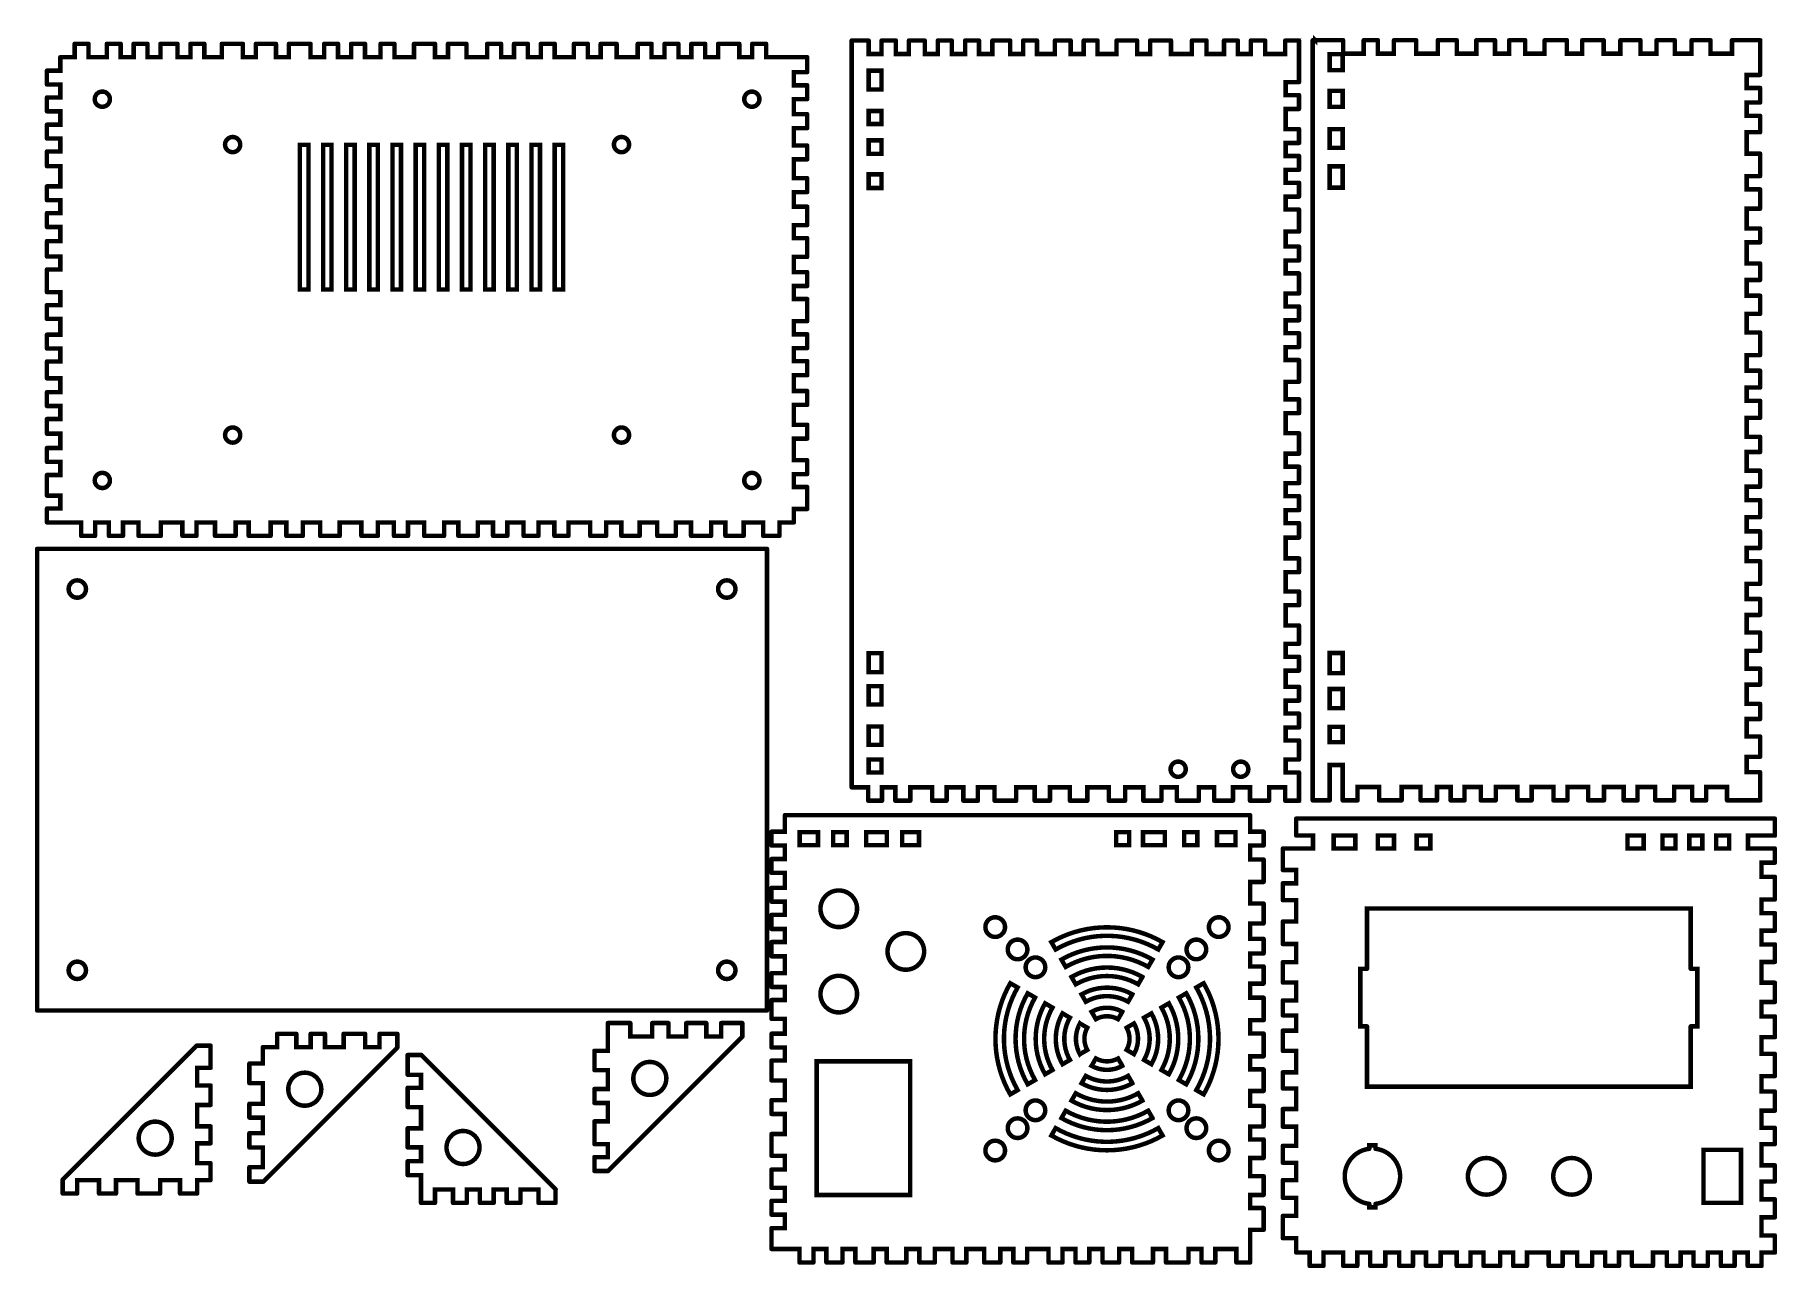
# Model space of a CAD drawing. Extents: x 0 to 390, y 0 to 276.
import ezdxf

# ---------------------------------------------------------------- set-up
doc = ezdxf.new("R2010")
doc.units = 0
doc.layers.get('0').update_dxf_attribs({"linetype": 'CONTINUOUS'})

msp = doc.modelspace()

# ---------------------------------------------------------------- linework, layer by layer
at = {"color": 1, "const_width": 1}
for points in [[(149.965, 273.964), (149.981, 273.928), (149.981, 270.978), (152.881, 270.978), (152.881, 273.928), (152.894, 273.964), (152.931, 273.978), (157.55, 273.978), (157.586, 273.964), (157.6, 273.928), (157.6, 270.978), (160.5, 270.978), (160.5, 273.928), (160.515, 273.964), (160.55, 273.978), (163.55, 273.978), (163.586, 273.964), (163.6, 273.928), (163.6, 270.978), (172.751, 270.978), (172.786, 270.964), (172.801, 270.928), (172.801, 267.685), (172.786, 267.649), (172.751, 267.635), (169.801, 267.635), (169.801, 264.7), (172.751, 264.7), (172.786, 264.686), (172.801, 264.65), (172.801, 261.65), (172.786, 261.615), (172.751, 261.6), (169.801, 261.6), (169.801, 258.217), (172.751, 258.217), (172.786, 258.201), (172.801, 258.167), (172.801, 255.167), (172.786, 255.131), (172.751, 255.117), (169.801, 255.117), (169.801, 251.226), (172.751, 251.226), (172.786, 251.211), (172.801, 251.175), (172.801, 248.175), (172.786, 248.14), (172.751, 248.125), (169.801, 248.125), (169.801, 243.9), (172.751, 243.9), (172.786, 243.886), (172.801, 243.85), (172.801, 240.85), (172.786, 240.815), (172.751, 240.8), (169.801, 240.8), (169.801, 237.531), (172.751, 237.531), (172.786, 237.515), (172.801, 237.481), (172.801, 233.44), (172.786, 233.406), (172.751, 233.39), (169.801, 233.39), (169.801, 230.49), (172.751, 230.49), (172.786, 230.476), (172.801, 230.44), (172.801, 226.347), (172.786, 226.311), (172.751, 226.297), (169.801, 226.297), (169.801, 222.879), (172.751, 222.879), (172.786, 222.865), (172.801, 222.829), (172.801, 219.829), (172.786, 219.794), (172.751, 219.779), (169.801, 219.779), (169.801, 216.879), (172.751, 216.879), (172.786, 216.865), (172.801, 216.829), (172.801, 211.95), (172.786, 211.915), (172.751, 211.9), (169.801, 211.9), (169.801, 208.979), (172.751, 208.979), (172.786, 208.965), (172.801, 208.929), (172.801, 205.929), (172.786, 205.894), (172.751, 205.879), (169.801, 205.879), (169.801, 202.979), (172.751, 202.979), (172.786, 202.964), (172.801, 202.929), (172.801, 199.86), (172.786, 199.825), (172.751, 199.81), (169.801, 199.81), (169.801, 196.288), (172.751, 196.288), (172.786, 196.272), (172.801, 196.237), (172.801, 193.236), (172.786, 193.201), (172.751, 193.186), (169.801, 193.186), (169.801, 188.736), (172.751, 188.736), (172.786, 188.722), (172.801, 188.686), (172.801, 185.686), (172.786, 185.651), (172.751, 185.636), (169.801, 185.636), (169.801, 180.797), (172.751, 180.797), (172.786, 180.782), (172.801, 180.747), (172.801, 177.747), (172.786, 177.711), (172.751, 177.697), (169.801, 177.697), (169.801, 174.797), (172.751, 174.797), (172.786, 174.782), (172.801, 174.747), (172.801, 169.928), (172.786, 169.893), (172.751, 169.878), (169.801, 169.878), (169.801, 166.928), (169.786, 166.893), (169.751, 166.878), (166.6, 166.878), (166.6, 163.928), (166.586, 163.893), (166.55, 163.878), (162.993, 163.878), (162.957, 163.893), (162.943, 163.928), (162.943, 166.878), (158.586, 166.878), (158.586, 163.928), (158.572, 163.893), (158.536, 163.878), (154.542, 163.878), (154.507, 163.893), (154.492, 163.928), (154.492, 166.878), (151.311, 166.878), (151.311, 163.928), (151.296, 163.893), (151.261, 163.878), (146.854, 163.878), (146.819, 163.893), (146.804, 163.928), (146.804, 166.878), (143.421, 166.878), (143.421, 163.928), (143.406, 163.893), (143.371, 163.878), (139.299, 163.878), (139.264, 163.893), (139.249, 163.928), (139.249, 166.878), (135.312, 166.878), (135.312, 163.928), (135.297, 163.893), (135.262, 163.878), (131.256, 163.878), (131.221, 163.893), (131.206, 163.928), (131.206, 166.878), (127.831, 166.878), (127.831, 163.928), (127.816, 163.893), (127.781, 163.878), (124.302, 163.878), (124.266, 163.893), (124.252, 163.928), (124.252, 166.878), (119.38, 166.878), (119.38, 163.928), (119.366, 163.893), (119.331, 163.878), (116.281, 163.878), (116.245, 163.893), (116.231, 163.928), (116.231, 166.878), (112.684, 166.878), (112.684, 163.928), (112.67, 163.893), (112.634, 163.878), (109.392, 163.878), (109.357, 163.893), (109.342, 163.928), (109.342, 166.878), (105.715, 166.878), (105.715, 163.928), (105.7, 163.893), (105.665, 163.878), (102.562, 163.878), (102.526, 163.893), (102.512, 163.928), (102.512, 166.878), (99.1082, 166.878), (99.1082, 163.928), (99.0935, 163.893), (99.0581, 163.878), (94.7935, 163.878), (94.7582, 163.893), (94.7435, 163.928), (94.7435, 166.878), (91.5538, 166.878), (91.5538, 163.928), (91.5392, 163.893), (91.5038, 163.878), (87.1594, 163.878), (87.124, 163.893), (87.1094, 163.928), (87.1094, 166.878), (83.4739, 166.878), (83.4739, 163.928), (83.4593, 163.893), (83.4239, 163.878), (80.3807, 163.878), (80.3454, 163.893), (80.3308, 163.928), (80.3308, 166.878), (76.7556, 166.878), (76.7556, 163.928), (76.7408, 163.893), (76.7056, 163.878), (73.1038, 163.878), (73.0685, 163.893), (73.0538, 163.928), (73.0538, 166.878), (68.2103, 166.878), (68.2103, 163.928), (68.1956, 163.893), (68.1603, 163.878), (63.8932, 163.878), (63.8578, 163.893), (63.8432, 163.928), (63.8432, 166.878), (59.9643, 166.878), (59.9643, 163.928), (59.9496, 163.893), (59.9142, 163.878), (56.3001, 163.878), (56.2649, 163.893), (56.2503, 163.928), (56.2503, 166.878), (52.7507, 166.878), (52.7507, 163.928), (52.7361, 163.893), (52.7007, 163.878), (47.8842, 163.878), (47.8488, 163.893), (47.8342, 163.928), (47.8342, 166.878), (44.9196, 166.878), (44.9196, 163.928), (44.905, 163.893), (44.8696, 163.878), (40.3464, 163.878), (40.311, 163.893), (40.2964, 163.928), (40.2964, 166.878), (36.1772, 166.878), (36.1772, 163.928), (36.1626, 163.893), (36.1272, 163.878), (33.0535, 163.878), (33.0181, 163.893), (33.0035, 163.928), (33.0035, 166.878), (28.1786, 166.878), (28.1786, 163.928), (28.1639, 163.893), (28.1286, 163.878), (23.2428, 163.878), (23.2074, 163.893), (23.1928, 163.928), (23.1928, 166.878), (19.7231, 166.878), (19.7231, 163.928), (19.7085, 163.893), (19.6731, 163.878), (16.6057, 163.878), (16.5703, 163.893), (16.5557, 163.928), (16.5557, 166.878), (13.4751, 166.878), (13.4751, 163.928), (13.4605, 163.893), (13.4251, 163.878), (10.4229, 163.878), (10.3875, 163.893), (10.3729, 163.928), (10.3729, 166.878), (2.75131, 166.878), (2.71593, 166.893), (2.70128, 166.928), (2.70128, 169.928), (2.71593, 169.964), (2.75131, 169.978), (5.70128, 169.978), (5.70128, 172.879), (2.75131, 172.879), (2.71593, 172.893), (2.70128, 172.928), (2.70128, 177.456), (2.71593, 177.49), (2.75131, 177.506), (5.70128, 177.506), (5.70128, 180.439), (2.75131, 180.439), (2.71593, 180.454), (2.70128, 180.489), (2.70128, 183.489), (2.71593, 183.525), (2.75131, 183.539), (5.70128, 183.539), (5.70128, 186.729), (2.75131, 186.729), (2.71593, 186.744), (2.70128, 186.779), (2.70128, 189.969), (2.71593, 190.006), (2.75131, 190.019), (5.70128, 190.019), (5.70128, 192.919), (2.75131, 192.919), (2.71593, 192.935), (2.70128, 192.969), (2.70128, 195.969), (2.71593, 196.006), (2.75131, 196.019), (5.70128, 196.019), (5.70128, 199.108), (2.75131, 199.108), (2.71593, 199.122), (2.70128, 199.158), (2.70128, 202.842), (2.71593, 202.878), (2.75131, 202.892), (5.70128, 202.892), (5.70128, 205.792), (2.75131, 205.792), (2.71593, 205.807), (2.70128, 205.842), (2.70128, 208.842), (2.71593, 208.878), (2.75131, 208.892), (5.70128, 208.892), (5.70128, 212.415), (2.75131, 212.415), (2.71593, 212.429), (2.70128, 212.465), (2.70128, 215.465), (2.71593, 215.5), (2.75131, 215.515), (5.70128, 215.515), (5.70128, 218.415), (2.75131, 218.415), (2.71593, 218.429), (2.70128, 218.465), (2.70128, 223.424), (2.71593, 223.46), (2.75131, 223.474), (5.70128, 223.474), (5.70128, 226.379), (2.75131, 226.379), (2.71593, 226.393), (2.70128, 226.429), (2.70128, 229.779), (2.71593, 229.815), (2.75131, 229.829), (5.70128, 229.829), (5.70128, 232.983), (2.75131, 232.983), (2.71593, 232.999), (2.70128, 233.033), (2.70128, 236.033), (2.71593, 236.069), (2.75131, 236.083), (5.70128, 236.083), (5.70128, 238.983), (2.75131, 238.983), (2.71593, 238.999), (2.70128, 239.033), (2.70128, 242.033), (2.71593, 242.069), (2.75131, 242.083), (5.70128, 242.083), (5.70128, 246.597), (2.75131, 246.597), (2.71593, 246.612), (2.70128, 246.647), (2.70128, 249.832), (2.71593, 249.867), (2.75131, 249.882), (5.70128, 249.882), (5.70128, 252.782), (2.75131, 252.782), (2.71593, 252.796), (2.70128, 252.832), (2.70128, 255.832), (2.71593, 255.867), (2.75131, 255.882), (5.70128, 255.882), (5.70128, 258.874), (2.75131, 258.874), (2.71593, 258.889), (2.70128, 258.924), (2.70128, 261.928), (2.71593, 261.964), (2.75131, 261.978), (5.70128, 261.978), (5.70128, 264.878), (2.75131, 264.878), (2.71593, 264.893), (2.70128, 264.928), (2.70128, 267.928), (2.71593, 267.964), (2.75131, 267.978), (5.70128, 267.978), (5.70128, 270.928), (5.71593, 270.964), (5.75131, 270.978), (8.90229, 270.978), (8.90229, 273.928), (8.91694, 273.964), (8.95231, 273.978), (11.9537, 273.978), (11.9891, 273.964), (12.0038, 273.928), (12.0038, 270.978), (16.0963, 270.978), (16.0963, 273.928), (16.1108, 273.964), (16.1463, 273.978), (19.1463, 273.978), (19.1815, 273.964), (19.1963, 273.928), (19.1963, 270.978), (22.0963, 270.978), (22.0963, 273.928), (22.1108, 273.964), (22.1463, 273.978), (25.1463, 273.978), (25.1815, 273.964), (25.1963, 273.928), (25.1963, 270.978), (28.0963, 270.978), (28.0963, 273.928), (28.1108, 273.964), (28.1463, 273.978), (31.8653, 273.978), (31.9006, 273.964), (31.9153, 273.928), (31.9153, 270.978), (34.8153, 270.978), (34.8153, 273.928), (34.8299, 273.964), (34.8653, 273.978), (37.8656, 273.978), (37.901, 273.964), (37.9156, 273.928), (37.9156, 270.978), (41.8186, 270.978), (41.8186, 273.928), (41.8332, 273.964), (41.8686, 273.978), (46.4874, 273.978), (46.5226, 273.964), (46.5372, 273.928), (46.5372, 270.978), (49.4372, 270.978), (49.4372, 273.928), (49.4519, 273.964), (49.4874, 273.978), (53.8922, 273.978), (53.9276, 273.964), (53.9422, 273.928), (53.9422, 270.978), (56.8422, 270.978), (56.8422, 273.928), (56.8569, 273.964), (56.8922, 273.978), (61.6264, 273.978), (61.6618, 273.964), (61.6764, 273.928), (61.6764, 270.978), (64.7288, 270.978), (64.7288, 273.928), (64.7433, 273.964), (64.7787, 273.978), (67.7787, 273.978), (67.814, 273.964), (67.8287, 273.928), (67.8287, 270.978), (70.7635, 270.978), (70.7635, 273.928), (70.7782, 273.964), (70.8135, 273.978), (73.8135, 273.978), (73.8489, 273.964), (73.8635, 273.928), (73.8635, 270.978), (77.3507, 270.978), (77.3507, 273.928), (77.3653, 273.964), (77.4007, 273.978), (80.4007, 273.978), (80.4361, 273.964), (80.4507, 273.928), (80.4507, 270.978), (84.8322, 270.978), (84.8322, 273.928), (84.8468, 273.964), (84.8822, 273.978), (89.4789, 273.978), (89.5142, 273.964), (89.5287, 273.928), (89.5287, 270.978), (92.4299, 270.978), (92.4299, 273.928), (92.4446, 273.964), (92.4799, 273.978), (96.5026, 273.978), (96.5379, 273.964), (96.5526, 273.928), (96.5526, 270.978), (101.207, 270.978), (101.207, 273.928), (101.222, 273.964), (101.257, 273.978), (104.257, 273.978), (104.293, 273.964), (104.307, 273.928), (104.307, 270.978), (107.207, 270.978), (107.207, 273.928), (107.222, 273.964), (107.257, 273.978), (110.258, 273.978), (110.294, 273.964), (110.308, 273.928), (110.308, 270.978), (113.208, 270.978), (113.208, 273.928), (113.223, 273.964), (113.258, 273.978), (116.258, 273.978), (116.294, 273.964), (116.308, 273.928), (116.308, 270.978), (120.602, 270.978), (120.602, 273.928), (120.617, 273.964), (120.653, 273.978), (123.653, 273.978), (123.688, 273.964), (123.703, 273.928), (123.703, 270.978), (126.602, 270.978), (126.602, 273.928), (126.617, 273.964), (126.653, 273.978), (130.103, 273.978), (130.139, 273.964), (130.153, 273.928), (130.153, 270.978), (134.88, 270.978), (134.88, 273.928), (134.894, 273.964), (134.93, 273.978), (137.93, 273.978), (137.965, 273.964), (137.98, 273.928), (137.98, 270.978), (140.879, 270.978), (140.879, 273.928), (140.894, 273.964), (140.929, 273.978), (143.929, 273.978), (143.965, 273.964), (143.979, 273.928), (143.979, 270.978), (146.879, 270.978), (146.879, 273.928), (146.894, 273.964), (146.929, 273.978), (149.931, 273.978), (149.965, 273.964)], [(263.857, 104.62), (263.843, 104.656), (263.843, 107.606), (260.422, 107.606), (260.422, 104.656), (260.408, 104.62), (260.372, 104.606), (255.535, 104.606), (255.499, 104.62), (255.485, 104.656), (255.485, 107.606), (252.043, 107.606), (252.043, 104.656), (252.028, 104.62), (251.993, 104.606), (248.032, 104.606), (247.996, 104.62), (247.982, 104.656), (247.982, 107.606), (243.919, 107.606), (243.919, 104.656), (243.904, 104.62), (243.869, 104.606), (240.31, 104.606), (240.275, 104.62), (240.26, 104.656), (240.26, 107.606), (235.479, 107.606), (235.479, 104.656), (235.464, 104.62), (235.429, 104.606), (231.607, 104.606), (231.571, 104.62), (231.557, 104.656), (231.557, 107.606), (227.101, 107.606), (227.101, 104.656), (227.086, 104.62), (227.051, 104.606), (223.721, 104.606), (223.686, 104.62), (223.671, 104.656), (223.671, 107.606), (219.565, 107.606), (219.565, 104.656), (219.551, 104.62), (219.515, 104.606), (214.763, 104.606), (214.728, 104.62), (214.712, 104.656), (214.712, 107.606), (210.99, 107.606), (210.99, 104.656), (210.975, 104.62), (210.94, 104.606), (207.775, 104.606), (207.739, 104.62), (207.725, 104.656), (207.725, 107.606), (203.992, 107.606), (203.992, 104.656), (203.976, 104.62), (203.942, 104.606), (200.789, 104.606), (200.754, 104.62), (200.739, 104.656), (200.739, 107.606), (195.868, 107.606), (195.868, 104.656), (195.854, 104.62), (195.818, 104.606), (192.551, 104.606), (192.517, 104.62), (192.501, 104.656), (192.501, 107.606), (189.536, 107.606), (189.536, 104.656), (189.522, 104.62), (189.486, 104.606), (186.486, 104.606), (186.451, 104.62), (186.436, 104.656), (186.436, 107.606), (182.786, 107.606), (182.751, 107.62), (182.736, 107.656), (182.736, 271.656), (182.737, 271.658), (182.737, 274.656), (182.751, 274.692), (182.788, 274.706), (186.485, 274.706), (186.521, 274.692), (186.535, 274.656), (186.535, 271.704), (189.438, 271.704), (189.438, 274.656), (189.451, 274.692), (189.487, 274.706), (192.589, 274.706), (192.625, 274.692), (192.639, 274.656), (192.639, 271.706), (195.539, 271.706), (195.539, 274.656), (195.554, 274.692), (195.589, 274.706), (199.054, 274.706), (199.089, 274.692), (199.104, 274.656), (199.104, 271.706), (202.004, 271.706), (202.004, 274.656), (202.018, 274.692), (202.054, 274.706), (205.086, 274.706), (205.121, 274.692), (205.136, 274.656), (205.136, 271.706), (208.131, 271.706), (208.131, 274.656), (208.144, 274.692), (208.181, 274.706), (211.182, 274.706), (211.217, 274.692), (211.232, 274.656), (211.232, 271.706), (214.222, 271.706), (214.222, 274.656), (214.236, 274.692), (214.272, 274.706), (218.154, 274.706), (218.19, 274.692), (218.204, 274.656), (218.204, 271.706), (221.104, 271.706), (221.104, 274.656), (221.119, 274.692), (221.154, 274.706), (224.165, 274.706), (224.2, 274.692), (224.215, 274.656), (224.215, 271.706), (228.214, 271.706), (228.214, 274.656), (228.229, 274.692), (228.264, 274.706), (231.7, 274.706), (231.735, 274.692), (231.75, 274.656), (231.75, 271.706), (234.651, 271.706), (234.651, 274.656), (234.665, 274.692), (234.701, 274.706), (237.707, 274.706), (237.742, 274.692), (237.757, 274.656), (237.757, 271.706), (242.001, 271.706), (242.001, 274.656), (242.017, 274.692), (242.051, 274.706), (246.557, 274.706), (246.592, 274.692), (246.607, 274.656), (246.607, 271.706), (249.507, 271.706), (249.507, 274.656), (249.522, 274.692), (249.557, 274.706), (254.136, 274.706), (254.172, 274.692), (254.186, 274.656), (254.186, 271.706), (258.861, 271.706), (258.861, 274.656), (258.876, 274.692), (258.911, 274.706), (262.094, 274.706), (262.129, 274.692), (262.144, 274.656), (262.144, 271.706), (266.033, 271.706), (266.033, 274.656), (266.047, 274.692), (266.083, 274.706), (269.088, 274.706), (269.122, 274.692), (269.138, 274.656), (269.138, 271.706), (272.037, 271.706), (272.037, 274.656), (272.051, 274.692), (272.088, 274.706), (275.203, 274.706), (275.237, 274.692), (275.253, 274.656), (275.253, 271.706), (279.736, 271.706), (279.736, 274.656), (279.751, 274.692), (279.786, 274.706), (282.785, 274.706), (282.821, 274.692), (282.821, 274.69), (282.822, 274.69), (282.836, 274.654), (282.836, 268.456), (282.836, 268.456), (282.836, 268.454), (282.836, 265.454), (282.822, 265.419), (282.786, 265.404), (279.836, 265.404), (279.836, 262.504), (282.786, 262.504), (282.822, 262.49), (282.836, 262.454), (282.836, 259.454), (282.822, 259.419), (282.786, 259.404), (279.836, 259.404), (279.836, 254.885), (282.786, 254.885), (282.822, 254.869), (282.836, 254.835), (282.836, 251.835), (282.822, 251.799), (282.786, 251.785), (279.836, 251.785), (279.836, 248.885), (282.786, 248.885), (282.822, 248.869), (282.836, 248.835), (282.836, 245.835), (282.822, 245.799), (282.786, 245.785), (279.836, 245.785), (279.836, 242.885), (282.786, 242.885), (282.822, 242.869), (282.836, 242.835), (282.836, 239.835), (282.822, 239.799), (282.786, 239.785), (279.836, 239.785), (279.836, 236.885), (282.786, 236.885), (282.822, 236.869), (282.836, 236.835), (282.836, 232.008), (282.822, 231.972), (282.786, 231.958), (279.836, 231.958), (279.836, 228.607), (282.786, 228.607), (282.822, 228.592), (282.836, 228.557), (282.836, 225.557), (282.822, 225.521), (282.786, 225.507), (279.836, 225.507), (279.836, 222.607), (282.786, 222.607), (282.822, 222.592), (282.836, 222.557), (282.836, 218.163), (282.822, 218.128), (282.786, 218.112), (279.836, 218.112), (279.836, 215.212), (282.786, 215.212), (282.822, 215.199), (282.836, 215.163), (282.836, 212.163), (282.822, 212.128), (282.786, 212.112), (279.836, 212.112), (279.836, 209.211), (282.786, 209.211), (282.822, 209.197), (282.836, 209.161), (282.836, 206.161), (282.822, 206.126), (282.786, 206.111), (279.836, 206.111), (279.836, 203.211), (282.786, 203.211), (282.822, 203.197), (282.836, 203.161), (282.836, 198.407), (282.822, 198.372), (282.786, 198.357), (279.836, 198.357), (279.836, 194.435), (282.786, 194.435), (282.822, 194.419), (282.836, 194.385), (282.836, 191.383), (282.822, 191.347), (282.786, 191.333), (279.836, 191.333), (279.836, 186.836), (282.786, 186.836), (282.822, 186.822), (282.836, 186.786), (282.836, 182.306), (282.822, 182.269), (282.786, 182.256), (279.836, 182.256), (279.836, 179.356), (282.786, 179.356), (282.822, 179.34), (282.836, 179.306), (282.836, 175.718), (282.822, 175.682), (282.786, 175.668), (279.836, 175.668), (279.836, 172.768), (282.786, 172.768), (282.822, 172.753), (282.836, 172.718), (282.836, 169.683), (282.822, 169.647), (282.786, 169.633), (279.836, 169.633), (279.836, 166.733), (282.786, 166.733), (282.822, 166.718), (282.836, 166.683), (282.836, 163.531), (282.822, 163.496), (282.786, 163.481), (279.836, 163.481), (279.836, 158.847), (282.786, 158.847), (282.822, 158.832), (282.836, 158.797), (282.836, 155.797), (282.822, 155.761), (282.786, 155.747), (279.836, 155.747), (279.836, 151.442), (282.786, 151.442), (282.822, 151.426), (282.836, 151.392), (282.836, 148.392), (282.822, 148.357), (282.786, 148.342), (279.836, 148.342), (279.836, 143.824), (282.786, 143.824), (282.822, 143.808), (282.836, 143.774), (282.836, 139.769), (282.822, 139.735), (282.786, 139.719), (279.836, 139.719), (279.836, 136.82), (282.786, 136.82), (282.822, 136.805), (282.836, 136.77), (282.836, 133.77), (282.822, 133.734), (282.786, 133.72), (279.836, 133.72), (279.836, 130.101), (282.786, 130.101), (282.822, 130.086), (282.836, 130.051), (282.836, 127.051), (282.822, 127.015), (282.786, 127.001), (279.836, 127.001), (279.836, 124.101), (282.786, 124.101), (282.822, 124.086), (282.836, 124.051), (282.836, 121.051), (282.822, 121.015), (282.786, 121.001), (279.836, 121.001), (279.836, 118.101), (282.786, 118.101), (282.822, 118.086), (282.836, 118.051), (282.836, 113.858), (282.822, 113.823), (282.786, 113.808), (279.836, 113.808), (279.836, 110.906), (282.786, 110.906), (282.822, 110.891), (282.836, 110.856), (282.836, 104.657), (282.822, 104.621), (282.821, 104.621), (282.821, 104.62), (282.785, 104.606), (279.786, 104.606), (279.751, 104.62), (279.736, 104.656), (279.736, 107.606), (276.126, 107.606), (276.126, 104.656), (276.111, 104.62), (276.076, 104.606), (271.903, 104.606), (271.867, 104.62), (271.853, 104.656), (271.853, 107.606), (268.046, 107.606), (268.046, 104.656), (268.031, 104.62), (267.996, 104.606), (263.893, 104.606), (263.857, 104.62)], [(385.633, 104.679), (382.94, 104.679), (382.94, 104.679), (382.939, 104.679), (378.64, 104.679), (378.606, 104.693), (378.59, 104.728), (378.59, 107.679), (373.908, 107.679), (373.908, 104.728), (373.894, 104.693), (373.858, 104.679), (370.835, 104.679), (370.799, 104.693), (370.785, 104.728), (370.785, 107.679), (366.776, 107.679), (366.776, 104.728), (366.761, 104.693), (366.726, 104.679), (362.56, 104.679), (362.525, 104.693), (362.51, 104.728), (362.51, 107.679), (358.554, 107.679), (358.554, 104.728), (358.54, 104.693), (358.504, 104.679), (355.497, 104.679), (355.461, 104.693), (355.447, 104.728), (355.447, 107.679), (351.054, 107.679), (351.054, 104.728), (351.04, 104.693), (351.004, 104.679), (347.557, 104.679), (347.522, 104.693), (347.507, 104.728), (347.507, 107.679), (342.871, 107.679), (342.871, 104.728), (342.856, 104.693), (342.821, 104.679), (339.799, 104.679), (339.763, 104.693), (339.749, 104.728), (339.749, 107.679), (334.862, 107.679), (334.862, 104.728), (334.847, 104.693), (334.813, 104.679), (331.726, 104.679), (331.69, 104.693), (331.676, 104.728), (331.676, 107.679), (326.836, 107.679), (326.836, 104.728), (326.821, 104.693), (326.786, 104.679), (323.551, 104.679), (323.515, 104.693), (323.501, 104.728), (323.501, 107.679), (319.851, 107.679), (319.851, 104.728), (319.836, 104.693), (319.801, 104.679), (316.789, 104.679), (316.753, 104.693), (316.739, 104.728), (316.739, 107.679), (313.692, 107.679), (313.692, 104.728), (313.676, 104.693), (313.642, 104.679), (310.069, 104.679), (310.035, 104.693), (310.019, 104.728), (310.019, 107.679), (305.779, 107.679), (305.779, 104.728), (305.765, 104.693), (305.729, 104.679), (300.803, 104.679), (300.768, 104.693), (300.753, 104.728), (300.753, 107.679), (295.929, 107.679), (295.929, 104.728), (295.914, 104.693), (295.879, 104.679), (292.642, 104.679), (292.606, 104.693), (292.592, 104.728), (292.592, 107.726), (292.59, 107.728), (292.59, 112.605), (289.69, 112.605), (289.69, 107.728), (289.689, 107.726), (289.689, 104.728), (289.675, 104.693), (289.639, 104.679), (285.942, 104.679), (285.906, 104.693), (285.892, 104.728), (285.892, 107.726), (285.89, 107.728), (285.89, 271.729), (285.892, 271.731), (285.892, 274.729), (285.906, 274.764), (285.942, 274.779), (286.439, 274.779), (286.44, 274.778), (286.44, 274.779), (292.64, 274.779), (292.675, 274.764), (292.69, 274.729), (292.69, 271.779), (297.3, 271.779), (297.3, 274.729), (297.314, 274.764), (297.35, 274.779), (300.428, 274.779), (300.464, 274.764), (300.478, 274.729), (300.478, 271.779), (304.06, 271.779), (304.06, 274.729), (304.074, 274.764), (304.11, 274.779), (308.983, 274.779), (309.018, 274.764), (309.033, 274.729), (309.033, 271.779), (313.868, 271.779), (313.868, 274.729), (313.883, 274.764), (313.918, 274.779), (318.069, 274.779), (318.106, 274.764), (318.119, 274.729), (318.119, 271.779), (322.483, 271.779), (322.483, 274.729), (322.497, 274.764), (322.533, 274.779), (326.629, 274.779), (326.664, 274.764), (326.679, 274.729), (326.679, 271.779), (329.835, 271.779), (329.835, 274.729), (329.849, 274.764), (329.885, 274.779), (333.385, 274.779), (333.419, 274.764), (333.435, 274.729), (333.435, 271.779), (337.767, 271.779), (337.767, 274.729), (337.782, 274.764), (337.817, 274.779), (342.713, 274.779), (342.749, 274.764), (342.763, 274.729), (342.763, 271.779), (346.185, 271.779), (346.185, 274.729), (346.199, 274.764), (346.235, 274.779), (350.936, 274.779), (350.971, 274.764), (350.986, 274.729), (350.986, 271.779), (354.722, 271.779), (354.722, 274.729), (354.736, 274.764), (354.772, 274.779), (359.158, 274.779), (359.193, 274.764), (359.208, 274.729), (359.208, 271.779), (362.804, 271.779), (362.804, 274.729), (362.819, 274.764), (362.854, 274.779), (366.846, 274.779), (366.882, 274.764), (366.896, 274.729), (366.896, 271.779), (370.643, 271.779), (370.643, 274.729), (370.658, 274.764), (370.693, 274.779), (374.831, 274.779), (374.865, 274.764), (374.881, 274.729), (374.881, 271.779), (379.69, 271.779), (379.69, 274.729), (379.704, 274.764), (379.74, 274.779), (385.939, 274.779), (385.975, 274.764), (385.975, 274.763), (385.975, 274.763), (385.99, 274.728), (385.99, 271.729), (385.99, 271.728), (385.99, 271.728), (385.99, 267.057), (385.975, 267.022), (385.94, 267.007), (382.99, 267.007), (382.99, 264.104), (385.94, 264.104), (385.975, 264.09), (385.99, 264.054), (385.99, 260.874), (385.975, 260.839), (385.94, 260.824), (382.99, 260.824), (382.99, 257.857), (385.94, 257.857), (385.975, 257.842), (385.99, 257.807), (385.99, 254.237), (385.975, 254.201), (385.94, 254.188), (382.99, 254.188), (382.99, 249.401), (385.94, 249.401), (385.975, 249.386), (385.99, 249.351), (385.99, 244.426), (385.975, 244.39), (385.94, 244.376), (382.99, 244.376), (382.99, 241.403), (385.94, 241.403), (385.975, 241.388), (385.99, 241.353), (385.99, 237.133), (385.975, 237.099), (385.94, 237.083), (382.99, 237.083), (382.99, 232.66), (385.94, 232.66), (385.975, 232.646), (385.99, 232.61), (385.99, 229.596), (385.975, 229.56), (385.94, 229.546), (382.99, 229.546), (382.99, 224.829), (385.94, 224.829), (385.975, 224.814), (385.99, 224.779), (385.99, 221.179), (385.975, 221.144), (385.94, 221.129), (382.99, 221.129), (382.99, 217.615), (385.94, 217.615), (385.975, 217.601), (385.99, 217.565), (385.99, 213.586), (385.975, 213.551), (385.94, 213.536), (382.99, 213.536), (382.99, 209.369), (385.94, 209.369), (385.975, 209.356), (385.99, 209.319), (385.99, 204.376), (385.975, 204.34), (385.94, 204.326), (382.99, 204.326), (382.99, 200.824), (385.94, 200.824), (385.975, 200.81), (385.99, 200.775), (385.99, 197.099), (385.975, 197.064), (385.94, 197.049), (382.99, 197.049), (382.99, 194.106), (385.94, 194.106), (385.975, 194.092), (385.99, 194.056), (385.99, 190.321), (385.975, 190.285), (385.94, 190.271), (382.99, 190.271), (382.99, 186.026), (385.94, 186.026), (385.975, 186.011), (385.99, 185.976), (385.99, 182.686), (385.975, 182.651), (385.94, 182.636), (382.99, 182.636), (382.99, 178.472), (385.94, 178.472), (385.975, 178.457), (385.99, 178.422), (385.99, 174.918), (385.975, 174.883), (385.94, 174.868), (382.99, 174.868), (382.99, 171.865), (385.94, 171.865), (385.975, 171.85), (385.99, 171.815), (385.99, 168.087), (385.975, 168.053), (385.94, 168.038), (382.99, 168.038), (382.99, 164.896), (385.94, 164.896), (385.975, 164.881), (385.99, 164.846), (385.99, 161.199), (385.975, 161.164), (385.94, 161.149), (382.99, 161.149), (382.99, 158.2), (385.94, 158.2), (385.975, 158.185), (385.99, 158.15), (385.99, 153.178), (385.975, 153.143), (385.94, 153.128), (382.99, 153.128), (382.99, 149.749), (385.94, 149.749), (385.975, 149.735), (385.99, 149.699), (385.99, 146.224), (385.975, 146.189), (385.94, 146.174), (382.99, 146.174), (382.99, 142.268), (385.94, 142.268), (385.975, 142.254), (385.99, 142.218), (385.99, 138.181), (385.975, 138.145), (385.94, 138.131), (382.99, 138.131), (382.99, 134.159), (385.94, 134.159), (385.975, 134.145), (385.99, 134.109), (385.99, 130.625), (385.975, 130.59), (385.94, 130.575), (382.99, 130.575), (382.99, 126.269), (385.94, 126.269), (385.975, 126.254), (385.99, 126.219), (385.99, 122.938), (385.975, 122.902), (385.94, 122.888), (382.99, 122.888), (382.99, 118.993), (385.94, 118.993), (385.975, 118.979), (385.99, 118.943), (385.99, 114.487), (385.975, 114.451), (385.94, 114.437), (382.99, 114.437), (382.99, 110.978), (385.94, 110.978), (385.975, 110.964), (385.99, 110.929), (385.99, 104.73), (385.975, 104.694), (385.975, 104.694), (385.975, 104.693), (385.939, 104.679), (385.633, 104.679)], [(292.59, 268.1), (289.69, 268.1), (289.69, 271.679), (292.59, 271.679), (292.59, 268.1)], [(5.99001, 160.967), (163.75, 160.967), (163.785, 160.953), (163.8, 160.917), (163.8, 57.7168), (163.785, 57.6814), (163.75, 57.6668), (0.55002, 57.6668), (0.51465, 57.6814), (0.5, 57.7168), (0.5, 160.917), (0.51465, 160.953), (0.55002, 160.967), (5.99001, 160.967)], [(268.81, 1.32883), (268.81, 4.27886), (264.092, 4.27886), (264.092, 1.32883), (264.076, 1.29346), (264.042, 1.27886), (261.042, 1.27886), (261.006, 1.29346), (260.992, 1.32883), (260.992, 4.27886), (258.092, 4.27886), (258.092, 1.32883), (258.076, 1.29346), (258.042, 1.27886), (253.101, 1.27886), (253.067, 1.29346), (253.051, 1.32883), (253.051, 4.27886), (250.151, 4.27886), (250.151, 1.32883), (250.138, 1.29346), (250.101, 1.27886), (245.551, 1.27886), (245.517, 1.29346), (245.501, 1.32883), (245.501, 4.27886), (242.601, 4.27886), (242.601, 1.32883), (242.586, 1.29346), (242.551, 1.27886), (238.928, 1.27886), (238.893, 1.29346), (238.878, 1.32883), (238.878, 4.27886), (235.908, 4.27886), (235.908, 1.32883), (235.894, 1.29346), (235.86, 1.27886), (232.858, 1.27886), (232.824, 1.29346), (232.808, 1.32883), (232.808, 4.27886), (229.908, 4.27886), (229.908, 1.32883), (229.894, 1.29346), (229.858, 1.27886), (226.837, 1.27886), (226.803, 1.29346), (226.788, 1.32883), (226.788, 4.27886), (222.008, 4.27886), (222.008, 1.32883), (221.994, 1.29346), (221.958, 1.27886), (218.958, 1.27886), (218.924, 1.29346), (218.908, 1.32883), (218.908, 4.27886), (216.008, 4.27886), (216.008, 1.32883), (215.994, 1.29346), (215.958, 1.27886), (212.442, 1.27886), (212.406, 1.29346), (212.392, 1.32883), (212.392, 4.27886), (208.397, 4.27886), (208.397, 1.32883), (208.383, 1.29346), (208.347, 1.27886), (205.347, 1.27886), (205.313, 1.29346), (205.297, 1.32883), (205.297, 4.27886), (201.358, 4.27886), (201.358, 1.32883), (201.343, 1.29346), (201.308, 1.27886), (197.938, 1.27886), (197.903, 1.29346), (197.888, 1.32883), (197.888, 4.27886), (194.987, 4.27886), (194.987, 1.32883), (194.974, 1.29346), (194.938, 1.27886), (190.612, 1.27886), (190.578, 1.29346), (190.563, 1.32883), (190.563, 4.27886), (187.663, 4.27886), (187.663, 1.32883), (187.647, 1.29346), (187.612, 1.27886), (183.622, 1.27886), (183.586, 1.29346), (183.572, 1.32883), (183.572, 4.27886), (180.672, 4.27886), (180.672, 1.32883), (180.657, 1.29346), (180.622, 1.27886), (177.138, 1.27886), (177.103, 1.29346), (177.087, 1.32883), (177.087, 4.27886), (174.188, 4.27886), (174.188, 1.32883), (174.174, 1.29346), (174.138, 1.27886), (171.104, 1.27886), (171.068, 1.29346), (171.054, 1.32883), (171.054, 4.27886), (167.86, 4.27886), (167.857, 4.27983), (164.86, 4.27983), (164.825, 4.29449), (164.81, 4.32986), (164.81, 8.91297), (164.825, 8.94835), (164.86, 8.963), (167.81, 8.963), (167.81, 11.9781), (164.86, 11.9781), (164.825, 11.9927), (164.81, 12.0281), (164.81, 15.0281), (164.825, 15.0635), (164.86, 15.0782), (167.81, 15.0782), (167.81, 17.9824), (164.86, 17.9824), (164.825, 17.9969), (164.81, 18.0324), (164.81, 22.0211), (164.825, 22.0565), (164.86, 22.0713), (167.81, 22.0713), (167.81, 25.1536), (164.86, 25.1536), (164.825, 25.1682), (164.81, 25.2036), (164.81, 29.979), (164.825, 30.0143), (164.86, 30.029), (167.81, 30.029), (167.81, 34.5082), (164.86, 34.5082), (164.825, 34.5228), (164.81, 34.5582), (164.81, 37.5588), (164.825, 37.5942), (164.86, 37.6088), (167.81, 37.6088), (167.81, 42.0135), (164.86, 42.0135), (164.825, 42.0282), (164.81, 42.0635), (164.81, 46.4086), (164.825, 46.4439), (164.86, 46.4586), (167.81, 46.4586), (167.81, 49.3642), (164.86, 49.3642), (164.825, 49.3788), (164.81, 49.4142), (164.81, 52.4151), (164.825, 52.4506), (164.86, 52.4651), (167.81, 52.4651), (167.81, 55.801), (164.86, 55.801), (164.825, 55.8156), (164.81, 55.851), (164.81, 59.95), (164.825, 59.9854), (164.86, 60), (167.81, 60), (167.81, 62.9104), (164.86, 62.9104), (164.825, 62.9251), (164.81, 62.9604), (164.81, 65.9606), (164.825, 65.9958), (164.86, 66.0106), (167.81, 66.0106), (167.81, 69.7936), (164.86, 69.7936), (164.825, 69.8082), (164.81, 69.8436), (164.81, 72.9335), (164.825, 72.9689), (164.86, 72.9835), (167.81, 72.9835), (167.81, 75.8851), (164.86, 75.8851), (164.825, 75.8997), (164.81, 75.9351), (164.81, 79.0294), (164.825, 79.0649), (164.86, 79.0794), (167.81, 79.0794), (167.81, 82.0115), (164.86, 82.0115), (164.825, 82.0261), (164.81, 82.0615), (164.81, 85.0615), (164.825, 85.0969), (164.86, 85.1115), (167.81, 85.1115), (167.81, 88.4761), (164.86, 88.4761), (164.825, 88.4907), (164.81, 88.5261), (164.81, 91.5261), (164.825, 91.5614), (164.86, 91.5761), (167.81, 91.5761), (167.81, 94.5789), (164.86, 94.5789), (164.825, 94.5935), (164.81, 94.6289), (164.81, 97.6289), (164.825, 97.6642), (164.86, 97.6789), (167.81, 97.6789), (167.81, 101.329), (167.825, 101.364), (167.86, 101.379), (271.86, 101.379), (271.894, 101.364), (271.91, 101.329), (271.91, 97.6789), (274.86, 97.6789), (274.894, 97.6642), (274.91, 97.6289), (274.91, 94.6289), (274.894, 94.5935), (274.86, 94.5789), (271.91, 94.5789), (271.91, 91.4403), (274.86, 91.4403), (274.894, 91.4256), (274.91, 91.3901), (274.91, 86.4658), (274.894, 86.4306), (274.86, 86.4158), (271.91, 86.4158), (271.91, 81.5894), (274.86, 81.5894), (274.894, 81.5747), (274.91, 81.5394), (274.91, 77.1994), (274.894, 77.164), (274.86, 77.1494), (271.91, 77.1494), (271.91, 73.6781), (274.86, 73.6781), (274.894, 73.6635), (274.91, 73.6281), (274.91, 70.4804), (274.894, 70.445), (274.86, 70.4304), (271.91, 70.4304), (271.91, 67.5176), (274.86, 67.5176), (274.894, 67.5031), (274.91, 67.4676), (274.91, 63.7179), (274.894, 63.6825), (274.86, 63.6679), (271.91, 63.6679), (271.91, 60.5329), (274.86, 60.5329), (274.894, 60.5183), (274.91, 60.4829), (274.91, 55.5432), (274.894, 55.5078), (274.86, 55.4931), (271.91, 55.4931), (271.91, 52.5068), (274.86, 52.5068), (274.894, 52.4922), (274.91, 52.4568), (274.91, 47.4708), (274.894, 47.4356), (274.86, 47.4208), (271.91, 47.4208), (271.91, 44.4987), (274.86, 44.4987), (274.894, 44.484), (274.91, 44.4486), (274.91, 39.7115), (274.894, 39.6761), (274.86, 39.6615), (271.91, 39.6615), (271.91, 36.3143), (274.86, 36.3143), (274.894, 36.2996), (274.91, 36.2643), (274.91, 31.7722), (274.894, 31.7368), (274.86, 31.7222), (271.91, 31.7222), (271.91, 28.8147), (274.86, 28.8147), (274.894, 28.8001), (274.91, 28.7647), (274.91, 24.7093), (274.894, 24.6739), (274.86, 24.6593), (271.91, 24.6593), (271.91, 20.5925), (274.86, 20.5925), (274.894, 20.5779), (274.91, 20.5426), (274.91, 16.4349), (274.894, 16.3996), (274.86, 16.3849), (271.91, 16.3849), (271.91, 13.4606), (274.86, 13.4606), (274.894, 13.4459), (274.91, 13.4105), (274.91, 8.62825), (274.894, 8.59289), (274.86, 8.57829), (271.91, 8.57829), (271.91, 1.32883), (271.894, 1.29346), (271.86, 1.27886), (268.86, 1.27886), (268.825, 1.29346), (268.81, 1.32883)], [(389.296, 6.64133), (389.296, 3.55729), (389.281, 3.52192), (389.246, 3.50726), (386.296, 3.50726), (386.296, 0.55626), (386.281, 0.52089), (386.246, 0.50629), (383.246, 0.50629), (383.21, 0.52089), (383.196, 0.55626), (383.196, 3.50629), (380.296, 3.50629), (380.296, 0.55626), (380.281, 0.52089), (380.246, 0.50629), (377.246, 0.50629), (377.21, 0.52089), (377.196, 0.55626), (377.196, 3.50629), (374.292, 3.50629), (374.292, 0.55626), (374.276, 0.52089), (374.242, 0.50629), (371.149, 0.50629), (371.114, 0.52089), (371.099, 0.55626), (371.099, 3.50629), (368.199, 3.50629), (368.199, 0.55626), (368.185, 0.52089), (368.149, 0.50629), (365.149, 0.50629), (365.114, 0.52089), (365.099, 0.55626), (365.099, 3.50629), (362.015, 3.50629), (362.015, 0.55626), (362, 0.52089), (361.965, 0.50629), (357.351, 0.50629), (357.315, 0.52089), (357.301, 0.55626), (357.301, 3.50629), (354.401, 3.50629), (354.401, 0.55626), (354.386, 0.52089), (354.351, 0.50629), (351.351, 0.50629), (351.315, 0.52089), (351.301, 0.55626), (351.301, 3.50629), (348.401, 3.50629), (348.401, 0.55626), (348.386, 0.52089), (348.351, 0.50629), (345.097, 0.50629), (345.061, 0.52089), (345.047, 0.55626), (345.047, 3.50629), (341.796, 3.50629), (341.796, 0.55626), (341.782, 0.52089), (341.746, 0.50629), (338.742, 0.50629), (338.706, 0.52089), (338.692, 0.55626), (338.692, 3.50629), (333.832, 3.50629), (333.832, 0.55626), (333.818, 0.52089), (333.782, 0.50629), (330.782, 0.50629), (330.747, 0.52089), (330.732, 0.55626), (330.732, 3.50629), (327.832, 3.50629), (327.832, 0.55626), (327.818, 0.52089), (327.782, 0.50629), (324.16, 0.50629), (324.124, 0.52089), (324.11, 0.55626), (324.11, 3.50629), (321.21, 3.50629), (321.21, 0.55626), (321.194, 0.52089), (321.16, 0.50629), (318.16, 0.50629), (318.124, 0.52089), (318.11, 0.55626), (318.11, 3.50629), (314.525, 3.50629), (314.525, 0.55626), (314.511, 0.52089), (314.475, 0.50629), (311.287, 0.50629), (311.251, 0.52089), (311.237, 0.55626), (311.237, 3.50629), (308.338, 3.50629), (308.338, 0.55626), (308.322, 0.52089), (308.287, 0.50629), (305.287, 0.50629), (305.251, 0.52089), (305.237, 0.55626), (305.237, 3.50629), (302.147, 3.50629), (302.147, 0.55626), (302.132, 0.52089), (302.097, 0.50629), (298.807, 0.50629), (298.771, 0.52089), (298.757, 0.55626), (298.757, 3.50629), (295.857, 3.50629), (295.857, 0.55626), (295.842, 0.52089), (295.807, 0.50629), (292.772, 0.50629), (292.737, 0.52089), (292.722, 0.55626), (292.722, 3.50629), (288.296, 3.50629), (288.296, 0.55626), (288.281, 0.52089), (288.246, 0.50629), (285.246, 0.50629), (285.21, 0.52089), (285.196, 0.55626), (285.196, 3.50629), (282.246, 3.50629), (282.21, 3.52089), (282.196, 3.55626), (282.196, 6.70725), (279.246, 6.70725), (279.21, 6.7219), (279.196, 6.75726), (279.196, 11.666), (279.21, 11.7014), (279.246, 11.716), (282.196, 11.716), (282.196, 15.7531), (279.246, 15.7531), (279.21, 15.7676), (279.196, 15.8031), (279.196, 19.65), (279.21, 19.6853), (279.246, 19.7), (282.196, 19.7), (282.196, 23.5921), (279.246, 23.5921), (279.21, 23.6067), (279.196, 23.6421), (279.196, 27.3388), (279.21, 27.374), (279.246, 27.3888), (282.196, 27.3888), (282.196, 31.6746), (279.246, 31.6746), (279.21, 31.6892), (279.196, 31.7244), (279.196, 35.5604), (279.21, 35.5957), (279.246, 35.6104), (282.196, 35.6104), (282.196, 40.2121), (279.246, 40.2121), (279.21, 40.2268), (279.196, 40.2622), (279.196, 43.7835), (279.21, 43.8189), (279.246, 43.8335), (282.196, 43.8335), (282.196, 48.6292), (279.246, 48.6292), (279.21, 48.6439), (279.196, 48.6792), (279.196, 53.1119), (279.21, 53.1474), (279.246, 53.1619), (282.196, 53.1619), (282.196, 56.5619), (279.246, 56.5619), (279.21, 56.5767), (279.196, 56.6119), (279.196, 59.8674), (279.21, 59.9028), (279.246, 59.9174), (282.196, 59.9174), (282.196, 63.9133), (279.246, 63.9133), (279.21, 63.9279), (279.196, 63.9633), (279.196, 68.4265), (279.21, 68.4619), (279.246, 68.4765), (282.196, 68.4765), (282.196, 72.5285), (279.246, 72.5285), (279.21, 72.5431), (279.196, 72.5785), (279.196, 77.5136), (279.21, 77.5489), (279.246, 77.5636), (282.196, 77.5636), (282.196, 82.3369), (279.246, 82.3369), (279.21, 82.3515), (279.196, 82.3869), (279.196, 86.0682), (279.21, 86.1035), (279.246, 86.1182), (282.196, 86.1182), (282.196, 89.0965), (279.246, 89.0965), (279.21, 89.1111), (279.196, 89.1465), (279.196, 93.8553), (279.21, 93.8907), (279.246, 93.9053), (282.243, 93.9053), (282.246, 93.9063), (285.947, 93.9063), (285.947, 96.8062), (282.246, 96.8062), (282.21, 96.821), (282.196, 96.8562), (282.196, 100.556), (282.21, 100.592), (282.246, 100.606), (386.246, 100.606), (386.249, 100.605), (389.246, 100.605), (389.281, 100.591), (389.296, 100.555), (389.296, 96.8572), (389.281, 96.8219), (389.246, 96.8074), (386.249, 96.8074), (386.246, 96.8062), (383.267, 96.8062), (383.267, 93.9063), (386.246, 93.9063), (386.249, 93.9053), (389.246, 93.9053), (389.281, 93.8907), (389.296, 93.8553), (389.296, 90.7907), (389.281, 90.7553), (389.246, 90.7406), (386.296, 90.7406), (386.296, 87.5743), (389.246, 87.5743), (389.281, 87.5596), (389.296, 87.5243), (389.296, 82.5538), (389.281, 82.5183), (389.246, 82.5038), (386.296, 82.5038), (386.296, 79.4513), (389.246, 79.4513), (389.281, 79.4367), (389.296, 79.4013), (389.296, 75.5681), (389.281, 75.5326), (389.246, 75.5181), (386.296, 75.5181), (386.296, 72.4525), (389.246, 72.4525), (389.281, 72.4379), (389.296, 72.4025), (389.296, 68.5801), (389.281, 68.5447), (389.246, 68.5301), (386.296, 68.5301), (386.296, 63.8768), (389.246, 63.8768), (389.281, 63.8621), (389.296, 63.8268), (389.296, 59.6213), (389.281, 59.5858), (389.246, 59.5712), (386.296, 59.5712), (386.296, 56.3415), (389.246, 56.3415), (389.281, 56.3269), (389.296, 56.2915), (389.296, 51.7364), (389.281, 51.701), (389.246, 51.6864), (386.296, 51.6864), (386.296, 47.9637), (389.246, 47.9637), (389.281, 47.9492), (389.296, 47.9139), (389.296, 43.0328), (389.281, 42.9974), (389.246, 42.9828), (386.296, 42.9828), (386.296, 39.5232), (389.246, 39.5232), (389.281, 39.5086), (389.296, 39.4732), (389.296, 35.311), (389.281, 35.2756), (389.246, 35.261), (386.296, 35.261), (386.296, 31.4001), (389.246, 31.4001), (389.281, 31.3856), (389.296, 31.3501), (389.296, 27.8083), (389.281, 27.7729), (389.246, 27.7582), (386.296, 27.7582), (386.296, 23.0199), (389.246, 23.0199), (389.281, 23.0053), (389.296, 22.9699), (389.296, 19.45), (389.281, 19.4147), (389.246, 19.4), (386.296, 19.4), (386.296, 15.3968), (389.246, 15.3968), (389.281, 15.3822), (389.296, 15.3468), (389.296, 11.4404), (389.281, 11.405), (389.246, 11.3903), (386.296, 11.3903), (386.296, 7.31668), (389.246, 7.31668), (389.281, 7.30208), (389.296, 7.26671), (389.296, 6.64133)], [(145.731, 51.8529), (145.731, 54.8029), (145.746, 54.8383), (145.781, 54.8529), (150.172, 54.8529), (150.208, 54.8383), (150.222, 54.8029), (150.222, 51.8529), (153.54, 51.8529), (153.54, 54.8029), (153.556, 54.8383), (153.59, 54.8529), (158.233, 54.8529), (158.268, 54.8383), (158.283, 54.8029), (158.283, 51.8126), (158.288, 51.8029), (158.272, 51.7676), (128.272, 21.7676), (128.237, 21.7529), (128.227, 21.7569), (125.237, 21.7569), (125.202, 21.7715), (125.187, 21.8069), (125.187, 24.8085), (125.202, 24.8439), (125.237, 24.8585), (128.187, 24.8585), (128.187, 27.7681), (125.237, 27.7681), (125.202, 27.7828), (125.187, 27.8181), (125.187, 32.8025), (125.202, 32.8379), (125.237, 32.8525), (128.187, 32.8525), (128.187, 36.9758), (125.237, 36.9758), (125.202, 36.9904), (125.187, 37.0258), (125.187, 40.0568), (125.202, 40.0921), (125.237, 40.1067), (128.187, 40.1067), (128.187, 44.3169), (125.237, 44.3169), (125.202, 44.3317), (125.187, 44.3671), (125.187, 48.6019), (125.202, 48.6374), (125.237, 48.6519), (128.187, 48.6519), (128.187, 51.8029), (128.188, 51.8054), (128.188, 54.8029), (128.203, 54.8383), (128.238, 54.8529), (133.163, 54.8529), (133.199, 54.8383), (133.213, 54.8029), (133.213, 51.8529), (138.112, 51.8529), (138.112, 54.8029), (138.127, 54.8383), (138.162, 54.8529), (141.699, 54.8529), (141.733, 54.8383), (141.749, 54.8029), (141.749, 51.8529), (145.731, 51.8529)], [(54.2494, 52.4447), (58.4467, 52.4447), (58.4821, 52.43), (58.4968, 52.3947), (58.4968, 49.4447), (61.7087, 49.4447), (61.7087, 52.3947), (61.7235, 52.43), (61.7587, 52.4447), (64.875, 52.4447), (64.9103, 52.43), (64.925, 52.3947), (64.925, 49.4447), (69.0771, 49.4447), (69.0771, 52.3947), (69.0918, 52.43), (69.1271, 52.4447), (73.8594, 52.4447), (73.8949, 52.43), (73.9094, 52.3947), (73.9094, 49.4447), (77.1214, 49.4447), (77.1214, 52.3947), (77.1361, 52.43), (77.1714, 52.4447), (81.0444, 52.4447), (81.0799, 52.43), (81.0944, 52.3947), (81.0944, 49.4043), (81.0985, 49.3947), (81.0837, 49.3593), (51.0838, 19.3593), (51.0485, 19.3447), (51.0388, 19.3487), (48.0485, 19.3487), (48.0131, 19.3633), (47.9985, 19.3987), (47.9985, 22.5647), (48.0131, 22.6001), (48.0485, 22.6147), (50.9985, 22.6147), (50.9985, 27.0078), (48.0485, 27.0078), (48.0131, 27.0224), (47.9985, 27.0578), (47.9985, 30.1721), (48.0131, 30.2075), (48.0485, 30.2221), (50.9985, 30.2221), (50.9985, 33.6833), (48.0485, 33.6833), (48.0131, 33.6981), (47.9985, 33.7333), (47.9985, 36.7451), (48.0131, 36.7806), (48.0485, 36.7951), (50.9985, 36.7951), (50.9985, 41.3936), (48.0485, 41.3936), (48.0131, 41.4082), (47.9985, 41.4436), (47.9985, 45.7429), (48.0131, 45.7783), (48.0485, 45.7929), (50.9985, 45.7929), (50.9985, 49.3947), (51.0131, 49.43), (51.0485, 49.4447), (54.1994, 49.4447), (54.1994, 52.3947), (54.214, 52.43), (54.2494, 52.4447)], [(22.9779, 19.7099), (18.166, 19.7099), (18.166, 16.7599), (18.1513, 16.7244), (18.116, 16.7099), (14.399, 16.7099), (14.3636, 16.7244), (14.349, 16.7599), (14.349, 19.7099), (9.4714, 19.7099), (9.4714, 16.7599), (9.45676, 16.7244), (9.42144, 16.7099), (6.27333, 16.7099), (6.23796, 16.7244), (6.22331, 16.7599), (6.22331, 19.7501), (6.21935, 19.7599), (6.23394, 19.7951), (36.2339, 49.7951), (36.2693, 49.8099), (36.279, 49.8058), (39.2693, 49.8058), (39.3047, 49.7911), (39.3193, 49.7558), (39.3193, 44.8769), (39.3047, 44.8417), (39.2693, 44.8269), (36.3193, 44.8269), (36.3193, 40.8789), (39.2693, 40.8789), (39.3047, 40.8643), (39.3193, 40.8289), (39.3193, 36.5626), (39.3047, 36.5274), (39.2693, 36.5126), (36.3193, 36.5126), (36.3193, 31.7358), (39.2693, 31.7358), (39.3047, 31.7211), (39.3193, 31.6858), (39.3193, 27.9874), (39.3047, 27.9519), (39.2693, 27.9374), (36.3193, 27.9374), (36.3193, 23.4889), (39.2693, 23.4889), (39.3047, 23.4742), (39.3193, 23.4389), (39.3193, 19.7608), (39.3047, 19.7254), (39.2693, 19.7108), (36.3183, 19.7108), (36.3183, 16.7599), (36.3038, 16.7244), (36.2683, 16.7099), (32.5172, 16.7099), (32.4818, 16.7244), (32.4672, 16.7599), (32.4672, 19.7099), (28.0247, 19.7099), (28.0247, 16.7599), (28.01, 16.7244), (27.9747, 16.7099), (23.0279, 16.7099), (22.9925, 16.7244), (22.9779, 16.7599), (22.9779, 19.7099)], [(89.5285, 14.6653), (89.5139, 14.63), (89.4785, 14.6153), (86.4507, 14.6153), (86.4154, 14.63), (86.4007, 14.6653), (86.4007, 17.6629), (86.3997, 17.6653), (86.3997, 20.8164), (83.4497, 20.8164), (83.4143, 20.831), (83.3997, 20.8664), (83.3997, 23.8765), (83.4143, 23.9118), (83.4497, 23.9264), (86.3997, 23.9264), (86.3997, 27.0294), (83.4497, 27.0294), (83.4143, 27.044), (83.3997, 27.0793), (83.3997, 31.2601), (83.4143, 31.2954), (83.4497, 31.31), (86.3997, 31.31), (86.3997, 36.0531), (83.4497, 36.0531), (83.4143, 36.0678), (83.3997, 36.1031), (83.3997, 40.316), (83.4143, 40.3513), (83.4497, 40.366), (86.3997, 40.366), (86.3997, 43.2843), (83.4497, 43.2843), (83.4143, 43.2989), (83.3997, 43.3343), (83.3997, 47.6614), (83.4143, 47.6967), (83.4497, 47.7112), (86.44, 47.7112), (86.4497, 47.7153), (86.4851, 47.7007), (116.485, 17.7007), (116.5, 17.6653), (116.496, 17.6557), (116.496, 14.6653), (116.481, 14.63), (116.446, 14.6153), (112.729, 14.6153), (112.693, 14.63), (112.679, 14.6653), (112.679, 17.6153), (108.656, 17.6153), (108.656, 14.6653), (108.641, 14.63), (108.606, 14.6153), (105.606, 14.6153), (105.57, 14.63), (105.556, 14.6653), (105.556, 17.6153), (102.652, 17.6153), (102.652, 14.6653), (102.637, 14.63), (102.602, 14.6153), (99.6017, 14.6153), (99.5664, 14.63), (99.5517, 14.6653), (99.5517, 17.6153), (96.6517, 17.6153), (96.6517, 14.6653), (96.6371, 14.63), (96.6017, 14.6153), (93.601, 14.6153), (93.5656, 14.63), (93.551, 14.6653), (93.551, 17.6153), (89.5285, 17.6153), (89.5285, 14.6653)]]:
    msp.add_lwpolyline(points, close=True, dxfattribs=at)
at = {"color": 0}
for points in [[(149.965, 273.964), (149.981, 273.928), (149.981, 270.978), (152.881, 270.978), (152.881, 273.928), (152.894, 273.964), (152.931, 273.978), (157.55, 273.978), (157.586, 273.964), (157.6, 273.928), (157.6, 270.978), (160.5, 270.978), (160.5, 273.928), (160.515, 273.964), (160.55, 273.978), (163.55, 273.978), (163.586, 273.964), (163.6, 273.928), (163.6, 270.978), (172.751, 270.978), (172.786, 270.964), (172.801, 270.928), (172.801, 267.685), (172.786, 267.649), (172.751, 267.635), (169.801, 267.635), (169.801, 264.7), (172.751, 264.7), (172.786, 264.686), (172.801, 264.65), (172.801, 261.65), (172.786, 261.615), (172.751, 261.6), (169.801, 261.6), (169.801, 258.217), (172.751, 258.217), (172.786, 258.201), (172.801, 258.167), (172.801, 255.167), (172.786, 255.131), (172.751, 255.117), (169.801, 255.117), (169.801, 251.226), (172.751, 251.226), (172.786, 251.211), (172.801, 251.175), (172.801, 248.175), (172.786, 248.14), (172.751, 248.125), (169.801, 248.125), (169.801, 243.9), (172.751, 243.9), (172.786, 243.886), (172.801, 243.85), (172.801, 240.85), (172.786, 240.815), (172.751, 240.8), (169.801, 240.8), (169.801, 237.531), (172.751, 237.531), (172.786, 237.515), (172.801, 237.481), (172.801, 233.44), (172.786, 233.406), (172.751, 233.39), (169.801, 233.39), (169.801, 230.49), (172.751, 230.49), (172.786, 230.476), (172.801, 230.44), (172.801, 226.347), (172.786, 226.311), (172.751, 226.297), (169.801, 226.297), (169.801, 222.879), (172.751, 222.879), (172.786, 222.865), (172.801, 222.829), (172.801, 219.829), (172.786, 219.794), (172.751, 219.779), (169.801, 219.779), (169.801, 216.879), (172.751, 216.879), (172.786, 216.865), (172.801, 216.829), (172.801, 211.95), (172.786, 211.915), (172.751, 211.9), (169.801, 211.9), (169.801, 208.979), (172.751, 208.979), (172.786, 208.965), (172.801, 208.929), (172.801, 205.929), (172.786, 205.894), (172.751, 205.879), (169.801, 205.879), (169.801, 202.979), (172.751, 202.979), (172.786, 202.964), (172.801, 202.929), (172.801, 199.86), (172.786, 199.825), (172.751, 199.81), (169.801, 199.81), (169.801, 196.288), (172.751, 196.288), (172.786, 196.272), (172.801, 196.237), (172.801, 193.236), (172.786, 193.201), (172.751, 193.186), (169.801, 193.186), (169.801, 188.736), (172.751, 188.736), (172.786, 188.722), (172.801, 188.686), (172.801, 185.686), (172.786, 185.651), (172.751, 185.636), (169.801, 185.636), (169.801, 180.797), (172.751, 180.797), (172.786, 180.782), (172.801, 180.747), (172.801, 177.747), (172.786, 177.711), (172.751, 177.697), (169.801, 177.697), (169.801, 174.797), (172.751, 174.797), (172.786, 174.782), (172.801, 174.747), (172.801, 169.928), (172.786, 169.893), (172.751, 169.878), (169.801, 169.878), (169.801, 166.928), (169.786, 166.893), (169.751, 166.878), (166.6, 166.878), (166.6, 163.928), (166.586, 163.893), (166.55, 163.878), (162.993, 163.878), (162.957, 163.893), (162.943, 163.928), (162.943, 166.878), (158.586, 166.878), (158.586, 163.928), (158.572, 163.893), (158.536, 163.878), (154.542, 163.878), (154.507, 163.893), (154.492, 163.928), (154.492, 166.878), (151.311, 166.878), (151.311, 163.928), (151.296, 163.893), (151.261, 163.878), (146.854, 163.878), (146.819, 163.893), (146.804, 163.928), (146.804, 166.878), (143.421, 166.878), (143.421, 163.928), (143.406, 163.893), (143.371, 163.878), (139.299, 163.878), (139.264, 163.893), (139.249, 163.928), (139.249, 166.878), (135.312, 166.878), (135.312, 163.928), (135.297, 163.893), (135.262, 163.878), (131.256, 163.878), (131.221, 163.893), (131.206, 163.928), (131.206, 166.878), (127.831, 166.878), (127.831, 163.928), (127.816, 163.893), (127.781, 163.878), (124.302, 163.878), (124.266, 163.893), (124.252, 163.928), (124.252, 166.878), (119.38, 166.878), (119.38, 163.928), (119.366, 163.893), (119.331, 163.878), (116.281, 163.878), (116.245, 163.893), (116.231, 163.928), (116.231, 166.878), (112.684, 166.878), (112.684, 163.928), (112.67, 163.893), (112.634, 163.878), (109.392, 163.878), (109.357, 163.893), (109.342, 163.928), (109.342, 166.878), (105.715, 166.878), (105.715, 163.928), (105.7, 163.893), (105.665, 163.878), (102.562, 163.878), (102.526, 163.893), (102.512, 163.928), (102.512, 166.878), (99.1082, 166.878), (99.1082, 163.928), (99.0935, 163.893), (99.0581, 163.878), (94.7935, 163.878), (94.7582, 163.893), (94.7435, 163.928), (94.7435, 166.878), (91.5538, 166.878), (91.5538, 163.928), (91.5392, 163.893), (91.5038, 163.878), (87.1594, 163.878), (87.124, 163.893), (87.1094, 163.928), (87.1094, 166.878), (83.4739, 166.878), (83.4739, 163.928), (83.4593, 163.893), (83.4239, 163.878), (80.3807, 163.878), (80.3454, 163.893), (80.3308, 163.928), (80.3308, 166.878), (76.7556, 166.878), (76.7556, 163.928), (76.7408, 163.893), (76.7056, 163.878), (73.1038, 163.878), (73.0685, 163.893), (73.0538, 163.928), (73.0538, 166.878), (68.2103, 166.878), (68.2103, 163.928), (68.1956, 163.893), (68.1603, 163.878), (63.8932, 163.878), (63.8578, 163.893), (63.8432, 163.928), (63.8432, 166.878), (59.9643, 166.878), (59.9643, 163.928), (59.9496, 163.893), (59.9142, 163.878), (56.3001, 163.878), (56.2649, 163.893), (56.2503, 163.928), (56.2503, 166.878), (52.7507, 166.878), (52.7507, 163.928), (52.7361, 163.893), (52.7007, 163.878), (47.8842, 163.878), (47.8488, 163.893), (47.8342, 163.928), (47.8342, 166.878), (44.9196, 166.878), (44.9196, 163.928), (44.905, 163.893), (44.8696, 163.878), (40.3464, 163.878), (40.311, 163.893), (40.2964, 163.928), (40.2964, 166.878), (36.1772, 166.878), (36.1772, 163.928), (36.1626, 163.893), (36.1272, 163.878), (33.0535, 163.878), (33.0181, 163.893), (33.0035, 163.928), (33.0035, 166.878), (28.1786, 166.878), (28.1786, 163.928), (28.1639, 163.893), (28.1286, 163.878), (23.2428, 163.878), (23.2074, 163.893), (23.1928, 163.928), (23.1928, 166.878), (19.7231, 166.878), (19.7231, 163.928), (19.7085, 163.893), (19.6731, 163.878), (16.6057, 163.878), (16.5703, 163.893), (16.5557, 163.928), (16.5557, 166.878), (13.4751, 166.878), (13.4751, 163.928), (13.4605, 163.893), (13.4251, 163.878), (10.4229, 163.878), (10.3875, 163.893), (10.3729, 163.928), (10.3729, 166.878), (2.75131, 166.878), (2.71593, 166.893), (2.70128, 166.928), (2.70128, 169.928), (2.71593, 169.964), (2.75131, 169.978), (5.70128, 169.978), (5.70128, 172.879), (2.75131, 172.879), (2.71593, 172.893), (2.70128, 172.928), (2.70128, 177.456), (2.71593, 177.49), (2.75131, 177.506), (5.70128, 177.506), (5.70128, 180.439), (2.75131, 180.439), (2.71593, 180.454), (2.70128, 180.489), (2.70128, 183.489), (2.71593, 183.525), (2.75131, 183.539), (5.70128, 183.539), (5.70128, 186.729), (2.75131, 186.729), (2.71593, 186.744), (2.70128, 186.779), (2.70128, 189.969), (2.71593, 190.006), (2.75131, 190.019), (5.70128, 190.019), (5.70128, 192.919), (2.75131, 192.919), (2.71593, 192.935), (2.70128, 192.969), (2.70128, 195.969), (2.71593, 196.006), (2.75131, 196.019), (5.70128, 196.019), (5.70128, 199.108), (2.75131, 199.108), (2.71593, 199.122), (2.70128, 199.158), (2.70128, 202.842), (2.71593, 202.878), (2.75131, 202.892), (5.70128, 202.892), (5.70128, 205.792), (2.75131, 205.792), (2.71593, 205.807), (2.70128, 205.842), (2.70128, 208.842), (2.71593, 208.878), (2.75131, 208.892), (5.70128, 208.892), (5.70128, 212.415), (2.75131, 212.415), (2.71593, 212.429), (2.70128, 212.465), (2.70128, 215.465), (2.71593, 215.5), (2.75131, 215.515), (5.70128, 215.515), (5.70128, 218.415), (2.75131, 218.415), (2.71593, 218.429), (2.70128, 218.465), (2.70128, 223.424), (2.71593, 223.46), (2.75131, 223.474), (5.70128, 223.474), (5.70128, 226.379), (2.75131, 226.379), (2.71593, 226.393), (2.70128, 226.429), (2.70128, 229.779), (2.71593, 229.815), (2.75131, 229.829), (5.70128, 229.829), (5.70128, 232.983), (2.75131, 232.983), (2.71593, 232.999), (2.70128, 233.033), (2.70128, 236.033), (2.71593, 236.069), (2.75131, 236.083), (5.70128, 236.083), (5.70128, 238.983), (2.75131, 238.983), (2.71593, 238.999), (2.70128, 239.033), (2.70128, 242.033), (2.71593, 242.069), (2.75131, 242.083), (5.70128, 242.083), (5.70128, 246.597), (2.75131, 246.597), (2.71593, 246.612), (2.70128, 246.647), (2.70128, 249.832), (2.71593, 249.867), (2.75131, 249.882), (5.70128, 249.882), (5.70128, 252.782), (2.75131, 252.782), (2.71593, 252.796), (2.70128, 252.832), (2.70128, 255.832), (2.71593, 255.867), (2.75131, 255.882), (5.70128, 255.882), (5.70128, 258.874), (2.75131, 258.874), (2.71593, 258.889), (2.70128, 258.924), (2.70128, 261.928), (2.71593, 261.964), (2.75131, 261.978), (5.70128, 261.978), (5.70128, 264.878), (2.75131, 264.878), (2.71593, 264.893), (2.70128, 264.928), (2.70128, 267.928), (2.71593, 267.964), (2.75131, 267.978), (5.70128, 267.978), (5.70128, 270.928), (5.71593, 270.964), (5.75131, 270.978), (8.90229, 270.978), (8.90229, 273.928), (8.91694, 273.964), (8.95231, 273.978), (11.9537, 273.978), (11.9891, 273.964), (12.0038, 273.928), (12.0038, 270.978), (16.0963, 270.978), (16.0963, 273.928), (16.1108, 273.964), (16.1463, 273.978), (19.1463, 273.978), (19.1815, 273.964), (19.1963, 273.928), (19.1963, 270.978), (22.0963, 270.978), (22.0963, 273.928), (22.1108, 273.964), (22.1463, 273.978), (25.1463, 273.978), (25.1815, 273.964), (25.1963, 273.928), (25.1963, 270.978), (28.0963, 270.978), (28.0963, 273.928), (28.1108, 273.964), (28.1463, 273.978), (31.8653, 273.978), (31.9006, 273.964), (31.9153, 273.928), (31.9153, 270.978), (34.8153, 270.978), (34.8153, 273.928), (34.8299, 273.964), (34.8653, 273.978), (37.8656, 273.978), (37.901, 273.964), (37.9156, 273.928), (37.9156, 270.978), (41.8186, 270.978), (41.8186, 273.928), (41.8332, 273.964), (41.8686, 273.978), (46.4874, 273.978), (46.5226, 273.964), (46.5372, 273.928), (46.5372, 270.978), (49.4372, 270.978), (49.4372, 273.928), (49.4519, 273.964), (49.4874, 273.978), (53.8922, 273.978), (53.9276, 273.964), (53.9422, 273.928), (53.9422, 270.978), (56.8422, 270.978), (56.8422, 273.928), (56.8569, 273.964), (56.8922, 273.978), (61.6264, 273.978), (61.6618, 273.964), (61.6764, 273.928), (61.6764, 270.978), (64.7288, 270.978), (64.7288, 273.928), (64.7433, 273.964), (64.7787, 273.978), (67.7787, 273.978), (67.814, 273.964), (67.8287, 273.928), (67.8287, 270.978), (70.7635, 270.978), (70.7635, 273.928), (70.7782, 273.964), (70.8135, 273.978), (73.8135, 273.978), (73.8489, 273.964), (73.8635, 273.928), (73.8635, 270.978), (77.3507, 270.978), (77.3507, 273.928), (77.3653, 273.964), (77.4007, 273.978), (80.4007, 273.978), (80.4361, 273.964), (80.4507, 273.928), (80.4507, 270.978), (84.8322, 270.978), (84.8322, 273.928), (84.8468, 273.964), (84.8822, 273.978), (89.4789, 273.978), (89.5142, 273.964), (89.5287, 273.928), (89.5287, 270.978), (92.4299, 270.978), (92.4299, 273.928), (92.4446, 273.964), (92.4799, 273.978), (96.5026, 273.978), (96.5379, 273.964), (96.5526, 273.928), (96.5526, 270.978), (101.207, 270.978), (101.207, 273.928), (101.222, 273.964), (101.257, 273.978), (104.257, 273.978), (104.293, 273.964), (104.307, 273.928), (104.307, 270.978), (107.207, 270.978), (107.207, 273.928), (107.222, 273.964), (107.257, 273.978), (110.258, 273.978), (110.294, 273.964), (110.308, 273.928), (110.308, 270.978), (113.208, 270.978), (113.208, 273.928), (113.223, 273.964), (113.258, 273.978), (116.258, 273.978), (116.294, 273.964), (116.308, 273.928), (116.308, 270.978), (120.602, 270.978), (120.602, 273.928), (120.617, 273.964), (120.653, 273.978), (123.653, 273.978), (123.688, 273.964), (123.703, 273.928), (123.703, 270.978), (126.602, 270.978), (126.602, 273.928), (126.617, 273.964), (126.653, 273.978), (130.103, 273.978), (130.139, 273.964), (130.153, 273.928), (130.153, 270.978), (134.88, 270.978), (134.88, 273.928), (134.894, 273.964), (134.93, 273.978), (137.93, 273.978), (137.965, 273.964), (137.98, 273.928), (137.98, 270.978), (140.879, 270.978), (140.879, 273.928), (140.894, 273.964), (140.929, 273.978), (143.929, 273.978), (143.965, 273.964), (143.979, 273.928), (143.979, 270.978), (146.879, 270.978), (146.879, 273.928), (146.894, 273.964), (146.929, 273.978), (149.931, 273.978), (149.965, 273.964)], [(263.857, 104.62), (263.843, 104.656), (263.843, 107.606), (260.422, 107.606), (260.422, 104.656), (260.408, 104.62), (260.372, 104.606), (255.535, 104.606), (255.499, 104.62), (255.485, 104.656), (255.485, 107.606), (252.043, 107.606), (252.043, 104.656), (252.028, 104.62), (251.993, 104.606), (248.032, 104.606), (247.996, 104.62), (247.982, 104.656), (247.982, 107.606), (243.919, 107.606), (243.919, 104.656), (243.904, 104.62), (243.869, 104.606), (240.31, 104.606), (240.275, 104.62), (240.26, 104.656), (240.26, 107.606), (235.479, 107.606), (235.479, 104.656), (235.464, 104.62), (235.429, 104.606), (231.607, 104.606), (231.571, 104.62), (231.557, 104.656), (231.557, 107.606), (227.101, 107.606), (227.101, 104.656), (227.086, 104.62), (227.051, 104.606), (223.721, 104.606), (223.686, 104.62), (223.671, 104.656), (223.671, 107.606), (219.565, 107.606), (219.565, 104.656), (219.551, 104.62), (219.515, 104.606), (214.763, 104.606), (214.728, 104.62), (214.712, 104.656), (214.712, 107.606), (210.99, 107.606), (210.99, 104.656), (210.975, 104.62), (210.94, 104.606), (207.775, 104.606), (207.739, 104.62), (207.725, 104.656), (207.725, 107.606), (203.992, 107.606), (203.992, 104.656), (203.976, 104.62), (203.942, 104.606), (200.789, 104.606), (200.754, 104.62), (200.739, 104.656), (200.739, 107.606), (195.868, 107.606), (195.868, 104.656), (195.854, 104.62), (195.818, 104.606), (192.551, 104.606), (192.517, 104.62), (192.501, 104.656), (192.501, 107.606), (189.536, 107.606), (189.536, 104.656), (189.522, 104.62), (189.486, 104.606), (186.486, 104.606), (186.451, 104.62), (186.436, 104.656), (186.436, 107.606), (182.786, 107.606), (182.751, 107.62), (182.736, 107.656), (182.736, 271.656), (182.737, 271.658), (182.737, 274.656), (182.751, 274.692), (182.788, 274.706), (186.485, 274.706), (186.521, 274.692), (186.535, 274.656), (186.535, 271.704), (189.438, 271.704), (189.438, 274.656), (189.451, 274.692), (189.487, 274.706), (192.589, 274.706), (192.625, 274.692), (192.639, 274.656), (192.639, 271.706), (195.539, 271.706), (195.539, 274.656), (195.554, 274.692), (195.589, 274.706), (199.054, 274.706), (199.089, 274.692), (199.104, 274.656), (199.104, 271.706), (202.004, 271.706), (202.004, 274.656), (202.018, 274.692), (202.054, 274.706), (205.086, 274.706), (205.121, 274.692), (205.136, 274.656), (205.136, 271.706), (208.131, 271.706), (208.131, 274.656), (208.144, 274.692), (208.181, 274.706), (211.182, 274.706), (211.217, 274.692), (211.232, 274.656), (211.232, 271.706), (214.222, 271.706), (214.222, 274.656), (214.236, 274.692), (214.272, 274.706), (218.154, 274.706), (218.19, 274.692), (218.204, 274.656), (218.204, 271.706), (221.104, 271.706), (221.104, 274.656), (221.119, 274.692), (221.154, 274.706), (224.165, 274.706), (224.2, 274.692), (224.215, 274.656), (224.215, 271.706), (228.214, 271.706), (228.214, 274.656), (228.229, 274.692), (228.264, 274.706), (231.7, 274.706), (231.735, 274.692), (231.75, 274.656), (231.75, 271.706), (234.651, 271.706), (234.651, 274.656), (234.665, 274.692), (234.701, 274.706), (237.707, 274.706), (237.742, 274.692), (237.757, 274.656), (237.757, 271.706), (242.001, 271.706), (242.001, 274.656), (242.017, 274.692), (242.051, 274.706), (246.557, 274.706), (246.592, 274.692), (246.607, 274.656), (246.607, 271.706), (249.507, 271.706), (249.507, 274.656), (249.522, 274.692), (249.557, 274.706), (254.136, 274.706), (254.172, 274.692), (254.186, 274.656), (254.186, 271.706), (258.861, 271.706), (258.861, 274.656), (258.876, 274.692), (258.911, 274.706), (262.094, 274.706), (262.129, 274.692), (262.144, 274.656), (262.144, 271.706), (266.033, 271.706), (266.033, 274.656), (266.047, 274.692), (266.083, 274.706), (269.088, 274.706), (269.122, 274.692), (269.138, 274.656), (269.138, 271.706), (272.037, 271.706), (272.037, 274.656), (272.051, 274.692), (272.088, 274.706), (275.203, 274.706), (275.237, 274.692), (275.253, 274.656), (275.253, 271.706), (279.736, 271.706), (279.736, 274.656), (279.751, 274.692), (279.786, 274.706), (282.785, 274.706), (282.821, 274.692), (282.821, 274.69), (282.822, 274.69), (282.836, 274.654), (282.836, 268.456), (282.836, 268.456), (282.836, 268.454), (282.836, 265.454), (282.822, 265.419), (282.786, 265.404), (279.836, 265.404), (279.836, 262.504), (282.786, 262.504), (282.822, 262.49), (282.836, 262.454), (282.836, 259.454), (282.822, 259.419), (282.786, 259.404), (279.836, 259.404), (279.836, 254.885), (282.786, 254.885), (282.822, 254.869), (282.836, 254.835), (282.836, 251.835), (282.822, 251.799), (282.786, 251.785), (279.836, 251.785), (279.836, 248.885), (282.786, 248.885), (282.822, 248.869), (282.836, 248.835), (282.836, 245.835), (282.822, 245.799), (282.786, 245.785), (279.836, 245.785), (279.836, 242.885), (282.786, 242.885), (282.822, 242.869), (282.836, 242.835), (282.836, 239.835), (282.822, 239.799), (282.786, 239.785), (279.836, 239.785), (279.836, 236.885), (282.786, 236.885), (282.822, 236.869), (282.836, 236.835), (282.836, 232.008), (282.822, 231.972), (282.786, 231.958), (279.836, 231.958), (279.836, 228.607), (282.786, 228.607), (282.822, 228.592), (282.836, 228.557), (282.836, 225.557), (282.822, 225.521), (282.786, 225.507), (279.836, 225.507), (279.836, 222.607), (282.786, 222.607), (282.822, 222.592), (282.836, 222.557), (282.836, 218.163), (282.822, 218.128), (282.786, 218.112), (279.836, 218.112), (279.836, 215.212), (282.786, 215.212), (282.822, 215.199), (282.836, 215.163), (282.836, 212.163), (282.822, 212.128), (282.786, 212.112), (279.836, 212.112), (279.836, 209.211), (282.786, 209.211), (282.822, 209.197), (282.836, 209.161), (282.836, 206.161), (282.822, 206.126), (282.786, 206.111), (279.836, 206.111), (279.836, 203.211), (282.786, 203.211), (282.822, 203.197), (282.836, 203.161), (282.836, 198.407), (282.822, 198.372), (282.786, 198.357), (279.836, 198.357), (279.836, 194.435), (282.786, 194.435), (282.822, 194.419), (282.836, 194.385), (282.836, 191.383), (282.822, 191.347), (282.786, 191.333), (279.836, 191.333), (279.836, 186.836), (282.786, 186.836), (282.822, 186.822), (282.836, 186.786), (282.836, 182.306), (282.822, 182.269), (282.786, 182.256), (279.836, 182.256), (279.836, 179.356), (282.786, 179.356), (282.822, 179.34), (282.836, 179.306), (282.836, 175.718), (282.822, 175.682), (282.786, 175.668), (279.836, 175.668), (279.836, 172.768), (282.786, 172.768), (282.822, 172.753), (282.836, 172.718), (282.836, 169.683), (282.822, 169.647), (282.786, 169.633), (279.836, 169.633), (279.836, 166.733), (282.786, 166.733), (282.822, 166.718), (282.836, 166.683), (282.836, 163.531), (282.822, 163.496), (282.786, 163.481), (279.836, 163.481), (279.836, 158.847), (282.786, 158.847), (282.822, 158.832), (282.836, 158.797), (282.836, 155.797), (282.822, 155.761), (282.786, 155.747), (279.836, 155.747), (279.836, 151.442), (282.786, 151.442), (282.822, 151.426), (282.836, 151.392), (282.836, 148.392), (282.822, 148.357), (282.786, 148.342), (279.836, 148.342), (279.836, 143.824), (282.786, 143.824), (282.822, 143.808), (282.836, 143.774), (282.836, 139.769), (282.822, 139.735), (282.786, 139.719), (279.836, 139.719), (279.836, 136.82), (282.786, 136.82), (282.822, 136.805), (282.836, 136.77), (282.836, 133.77), (282.822, 133.734), (282.786, 133.72), (279.836, 133.72), (279.836, 130.101), (282.786, 130.101), (282.822, 130.086), (282.836, 130.051), (282.836, 127.051), (282.822, 127.015), (282.786, 127.001), (279.836, 127.001), (279.836, 124.101), (282.786, 124.101), (282.822, 124.086), (282.836, 124.051), (282.836, 121.051), (282.822, 121.015), (282.786, 121.001), (279.836, 121.001), (279.836, 118.101), (282.786, 118.101), (282.822, 118.086), (282.836, 118.051), (282.836, 113.858), (282.822, 113.823), (282.786, 113.808), (279.836, 113.808), (279.836, 110.906), (282.786, 110.906), (282.822, 110.891), (282.836, 110.856), (282.836, 104.657), (282.822, 104.621), (282.821, 104.621), (282.821, 104.62), (282.785, 104.606), (279.786, 104.606), (279.751, 104.62), (279.736, 104.656), (279.736, 107.606), (276.126, 107.606), (276.126, 104.656), (276.111, 104.62), (276.076, 104.606), (271.903, 104.606), (271.867, 104.62), (271.853, 104.656), (271.853, 107.606), (268.046, 107.606), (268.046, 104.656), (268.031, 104.62), (267.996, 104.606), (263.893, 104.606), (263.857, 104.62)], [(385.633, 104.679), (382.94, 104.679), (382.94, 104.679), (382.939, 104.679), (378.64, 104.679), (378.606, 104.693), (378.59, 104.728), (378.59, 107.679), (373.908, 107.679), (373.908, 104.728), (373.894, 104.693), (373.858, 104.679), (370.835, 104.679), (370.799, 104.693), (370.785, 104.728), (370.785, 107.679), (366.776, 107.679), (366.776, 104.728), (366.761, 104.693), (366.726, 104.679), (362.56, 104.679), (362.525, 104.693), (362.51, 104.728), (362.51, 107.679), (358.554, 107.679), (358.554, 104.728), (358.54, 104.693), (358.504, 104.679), (355.497, 104.679), (355.461, 104.693), (355.447, 104.728), (355.447, 107.679), (351.054, 107.679), (351.054, 104.728), (351.04, 104.693), (351.004, 104.679), (347.557, 104.679), (347.522, 104.693), (347.507, 104.728), (347.507, 107.679), (342.871, 107.679), (342.871, 104.728), (342.856, 104.693), (342.821, 104.679), (339.799, 104.679), (339.763, 104.693), (339.749, 104.728), (339.749, 107.679), (334.862, 107.679), (334.862, 104.728), (334.847, 104.693), (334.813, 104.679), (331.726, 104.679), (331.69, 104.693), (331.676, 104.728), (331.676, 107.679), (326.836, 107.679), (326.836, 104.728), (326.821, 104.693), (326.786, 104.679), (323.551, 104.679), (323.515, 104.693), (323.501, 104.728), (323.501, 107.679), (319.851, 107.679), (319.851, 104.728), (319.836, 104.693), (319.801, 104.679), (316.789, 104.679), (316.753, 104.693), (316.739, 104.728), (316.739, 107.679), (313.692, 107.679), (313.692, 104.728), (313.676, 104.693), (313.642, 104.679), (310.069, 104.679), (310.035, 104.693), (310.019, 104.728), (310.019, 107.679), (305.779, 107.679), (305.779, 104.728), (305.765, 104.693), (305.729, 104.679), (300.803, 104.679), (300.768, 104.693), (300.753, 104.728), (300.753, 107.679), (295.929, 107.679), (295.929, 104.728), (295.914, 104.693), (295.879, 104.679), (292.642, 104.679), (292.606, 104.693), (292.592, 104.728), (292.592, 107.726), (292.59, 107.728), (292.59, 112.605), (289.69, 112.605), (289.69, 107.728), (289.689, 107.726), (289.689, 104.728), (289.675, 104.693), (289.639, 104.679), (285.942, 104.679), (285.906, 104.693), (285.892, 104.728), (285.892, 107.726), (285.89, 107.728), (285.89, 271.729), (285.892, 271.731), (285.892, 274.729), (285.906, 274.764), (285.942, 274.779), (286.439, 274.779), (286.44, 274.778), (286.44, 274.779), (292.64, 274.779), (292.675, 274.764), (292.69, 274.729), (292.69, 271.779), (297.3, 271.779), (297.3, 274.729), (297.314, 274.764), (297.35, 274.779), (300.428, 274.779), (300.464, 274.764), (300.478, 274.729), (300.478, 271.779), (304.06, 271.779), (304.06, 274.729), (304.074, 274.764), (304.11, 274.779), (308.983, 274.779), (309.018, 274.764), (309.033, 274.729), (309.033, 271.779), (313.868, 271.779), (313.868, 274.729), (313.883, 274.764), (313.918, 274.779), (318.069, 274.779), (318.106, 274.764), (318.119, 274.729), (318.119, 271.779), (322.483, 271.779), (322.483, 274.729), (322.497, 274.764), (322.533, 274.779), (326.629, 274.779), (326.664, 274.764), (326.679, 274.729), (326.679, 271.779), (329.835, 271.779), (329.835, 274.729), (329.849, 274.764), (329.885, 274.779), (333.385, 274.779), (333.419, 274.764), (333.435, 274.729), (333.435, 271.779), (337.767, 271.779), (337.767, 274.729), (337.782, 274.764), (337.817, 274.779), (342.713, 274.779), (342.749, 274.764), (342.763, 274.729), (342.763, 271.779), (346.185, 271.779), (346.185, 274.729), (346.199, 274.764), (346.235, 274.779), (350.936, 274.779), (350.971, 274.764), (350.986, 274.729), (350.986, 271.779), (354.722, 271.779), (354.722, 274.729), (354.736, 274.764), (354.772, 274.779), (359.158, 274.779), (359.193, 274.764), (359.208, 274.729), (359.208, 271.779), (362.804, 271.779), (362.804, 274.729), (362.819, 274.764), (362.854, 274.779), (366.846, 274.779), (366.882, 274.764), (366.896, 274.729), (366.896, 271.779), (370.643, 271.779), (370.643, 274.729), (370.658, 274.764), (370.693, 274.779), (374.831, 274.779), (374.865, 274.764), (374.881, 274.729), (374.881, 271.779), (379.69, 271.779), (379.69, 274.729), (379.704, 274.764), (379.74, 274.779), (385.939, 274.779), (385.975, 274.764), (385.975, 274.763), (385.975, 274.763), (385.99, 274.728), (385.99, 271.729), (385.99, 271.728), (385.99, 271.728), (385.99, 267.057), (385.975, 267.022), (385.94, 267.007), (382.99, 267.007), (382.99, 264.104), (385.94, 264.104), (385.975, 264.09), (385.99, 264.054), (385.99, 260.874), (385.975, 260.839), (385.94, 260.824), (382.99, 260.824), (382.99, 257.857), (385.94, 257.857), (385.975, 257.842), (385.99, 257.807), (385.99, 254.237), (385.975, 254.201), (385.94, 254.188), (382.99, 254.188), (382.99, 249.401), (385.94, 249.401), (385.975, 249.386), (385.99, 249.351), (385.99, 244.426), (385.975, 244.39), (385.94, 244.376), (382.99, 244.376), (382.99, 241.403), (385.94, 241.403), (385.975, 241.388), (385.99, 241.353), (385.99, 237.133), (385.975, 237.099), (385.94, 237.083), (382.99, 237.083), (382.99, 232.66), (385.94, 232.66), (385.975, 232.646), (385.99, 232.61), (385.99, 229.596), (385.975, 229.56), (385.94, 229.546), (382.99, 229.546), (382.99, 224.829), (385.94, 224.829), (385.975, 224.814), (385.99, 224.779), (385.99, 221.179), (385.975, 221.144), (385.94, 221.129), (382.99, 221.129), (382.99, 217.615), (385.94, 217.615), (385.975, 217.601), (385.99, 217.565), (385.99, 213.586), (385.975, 213.551), (385.94, 213.536), (382.99, 213.536), (382.99, 209.369), (385.94, 209.369), (385.975, 209.356), (385.99, 209.319), (385.99, 204.376), (385.975, 204.34), (385.94, 204.326), (382.99, 204.326), (382.99, 200.824), (385.94, 200.824), (385.975, 200.81), (385.99, 200.775), (385.99, 197.099), (385.975, 197.064), (385.94, 197.049), (382.99, 197.049), (382.99, 194.106), (385.94, 194.106), (385.975, 194.092), (385.99, 194.056), (385.99, 190.321), (385.975, 190.285), (385.94, 190.271), (382.99, 190.271), (382.99, 186.026), (385.94, 186.026), (385.975, 186.011), (385.99, 185.976), (385.99, 182.686), (385.975, 182.651), (385.94, 182.636), (382.99, 182.636), (382.99, 178.472), (385.94, 178.472), (385.975, 178.457), (385.99, 178.422), (385.99, 174.918), (385.975, 174.883), (385.94, 174.868), (382.99, 174.868), (382.99, 171.865), (385.94, 171.865), (385.975, 171.85), (385.99, 171.815), (385.99, 168.087), (385.975, 168.053), (385.94, 168.038), (382.99, 168.038), (382.99, 164.896), (385.94, 164.896), (385.975, 164.881), (385.99, 164.846), (385.99, 161.199), (385.975, 161.164), (385.94, 161.149), (382.99, 161.149), (382.99, 158.2), (385.94, 158.2), (385.975, 158.185), (385.99, 158.15), (385.99, 153.178), (385.975, 153.143), (385.94, 153.128), (382.99, 153.128), (382.99, 149.749), (385.94, 149.749), (385.975, 149.735), (385.99, 149.699), (385.99, 146.224), (385.975, 146.189), (385.94, 146.174), (382.99, 146.174), (382.99, 142.268), (385.94, 142.268), (385.975, 142.254), (385.99, 142.218), (385.99, 138.181), (385.975, 138.145), (385.94, 138.131), (382.99, 138.131), (382.99, 134.159), (385.94, 134.159), (385.975, 134.145), (385.99, 134.109), (385.99, 130.625), (385.975, 130.59), (385.94, 130.575), (382.99, 130.575), (382.99, 126.269), (385.94, 126.269), (385.975, 126.254), (385.99, 126.219), (385.99, 122.938), (385.975, 122.902), (385.94, 122.888), (382.99, 122.888), (382.99, 118.993), (385.94, 118.993), (385.975, 118.979), (385.99, 118.943), (385.99, 114.487), (385.975, 114.451), (385.94, 114.437), (382.99, 114.437), (382.99, 110.978), (385.94, 110.978), (385.975, 110.964), (385.99, 110.929), (385.99, 104.73), (385.975, 104.694), (385.975, 104.694), (385.975, 104.693), (385.939, 104.679), (385.633, 104.679)], [(289.69, 271.679), (292.59, 271.679), (292.59, 268.1), (289.69, 268.1), (289.69, 271.679)], [(186.536, 267.954), (189.436, 267.954), (189.436, 263.754), (186.536, 263.754), (186.536, 267.954)], [(16.5687, 260.737), (16.3996, 260.496), (16.1839, 260.281), (15.9424, 260.111), (15.934, 260.106), (15.9249, 260.101), (15.6836, 259.989), (15.4082, 259.914), (15.3983, 259.912), (15.1046, 259.886), (15.0944, 259.885), (15.0843, 259.886), (14.7906, 259.912), (14.7807, 259.914), (14.5053, 259.989), (14.264, 260.101), (14.2547, 260.106), (14.2465, 260.111), (14.005, 260.281), (13.7892, 260.496), (13.6201, 260.737), (13.6143, 260.746), (13.61, 260.756), (13.4974, 260.996), (13.4237, 261.272), (13.421, 261.282), (13.4201, 261.292), (13.3944, 261.585), (13.4201, 261.879), (13.421, 261.889), (13.4237, 261.899), (13.4974, 262.175), (13.61, 262.415), (13.6143, 262.425), (13.6201, 262.433), (13.7892, 262.675), (13.7964, 262.682), (13.8971, 262.783), (14.005, 262.89), (14.2465, 263.06), (14.2547, 263.065), (14.264, 263.069), (14.4964, 263.178), (14.7807, 263.256), (14.7906, 263.258), (15.0843, 263.285), (15.0944, 263.285), (15.1046, 263.285), (15.3983, 263.258), (15.4082, 263.256), (15.6836, 263.182), (15.9249, 263.069), (15.934, 263.065), (15.9424, 263.06), (16.1839, 262.89), (16.2918, 262.783), (16.3925, 262.682), (16.3996, 262.675), (16.5687, 262.433), (16.5746, 262.425), (16.6914, 262.175), (16.7651, 261.899), (16.7679, 261.889), (16.7687, 261.879), (16.7944, 261.585), (16.7687, 261.292), (16.7679, 261.282), (16.7651, 261.272), (16.6914, 260.996), (16.5746, 260.746), (16.5687, 260.737)], [(159.578, 260.101), (159.568, 260.106), (159.56, 260.111), (159.318, 260.281), (159.211, 260.388), (159.11, 260.489), (159.103, 260.496), (158.933, 260.737), (158.928, 260.746), (158.811, 260.996), (158.737, 261.272), (158.735, 261.282), (158.733, 261.292), (158.708, 261.585), (158.733, 261.879), (158.735, 261.889), (158.737, 261.899), (158.811, 262.175), (158.928, 262.425), (158.933, 262.433), (159.103, 262.675), (159.318, 262.89), (159.56, 263.06), (159.568, 263.065), (159.578, 263.069), (159.819, 263.182), (160.094, 263.256), (160.104, 263.258), (160.399, 263.285), (160.408, 263.285), (160.418, 263.285), (160.712, 263.258), (160.722, 263.256), (161.006, 263.178), (161.239, 263.069), (161.247, 263.065), (161.256, 263.06), (161.497, 262.89), (161.504, 262.883), (161.606, 262.783), (161.706, 262.682), (161.714, 262.675), (161.882, 262.433), (161.889, 262.425), (161.893, 262.415), (162.006, 262.175), (162.079, 261.899), (162.082, 261.889), (162.082, 261.879), (162.108, 261.585), (162.082, 261.292), (162.082, 261.282), (162.079, 261.272), (162.006, 260.996), (161.893, 260.756), (161.889, 260.746), (161.882, 260.737), (161.714, 260.496), (161.504, 260.287), (161.497, 260.281), (161.256, 260.111), (161.247, 260.106), (161.239, 260.101), (160.997, 259.989), (160.722, 259.914), (160.712, 259.912), (160.418, 259.886), (160.408, 259.885), (160.399, 259.886), (160.104, 259.912), (160.094, 259.914), (159.819, 259.989), (159.578, 260.101)], [(289.69, 263.451), (292.59, 263.451), (292.59, 259.853), (289.69, 259.853), (289.69, 263.451)], [(186.536, 258.956), (189.436, 258.956), (189.436, 256.044), (186.536, 256.044), (186.536, 258.956)], [(289.69, 254.875), (292.59, 254.875), (292.59, 250.71), (289.69, 250.71), (289.69, 254.875)], [(44.2614, 253.128), (44.5551, 253.101), (44.565, 253.099), (44.8404, 253.025), (45.0817, 252.912), (45.3325, 252.739), (45.3408, 252.733), (45.3479, 252.726), (45.5565, 252.518), (45.7257, 252.276), (45.7314, 252.268), (45.7358, 252.258), (45.8482, 252.018), (45.9221, 251.742), (45.9247, 251.732), (45.9504, 251.439), (45.9513, 251.428), (45.9504, 251.418), (45.9247, 251.125), (45.9221, 251.115), (45.8482, 250.839), (45.7314, 250.589), (45.7257, 250.581), (45.5565, 250.339), (45.5493, 250.332), (45.3408, 250.124), (45.0992, 249.954), (45.091, 249.949), (44.9526, 249.883), (44.8404, 249.832), (44.565, 249.758), (44.5551, 249.756), (44.545, 249.754), (44.2513, 249.728), (43.9575, 249.754), (43.9474, 249.756), (43.9375, 249.758), (43.6621, 249.832), (43.4208, 249.944), (43.4117, 249.949), (43.4033, 249.954), (43.1618, 250.124), (42.9533, 250.332), (42.9461, 250.339), (42.7769, 250.581), (42.7711, 250.589), (42.6543, 250.839), (42.5806, 251.115), (42.5779, 251.125), (42.5522, 251.418), (42.5512, 251.428), (42.5522, 251.439), (42.5779, 251.732), (42.5806, 251.742), (42.6543, 252.018), (42.7668, 252.258), (42.7711, 252.268), (42.7769, 252.276), (42.9461, 252.518), (42.9533, 252.525), (43.0539, 252.626), (43.1618, 252.733), (43.4033, 252.903), (43.4117, 252.908), (43.4208, 252.912), (43.6621, 253.025), (43.9375, 253.099), (43.9474, 253.101), (44.2411, 253.128), (44.2513, 253.128), (44.2614, 253.128)], [(59.3012, 235.178), (59.3012, 251.378), (61.2013, 251.378), (61.2013, 218.978), (59.3012, 218.978), (59.3012, 235.178)], [(66.3831, 250.344), (66.3831, 218.978), (64.4832, 218.978), (64.4832, 251.378), (66.3831, 251.378), (66.3831, 250.344)], [(69.665, 251.378), (71.565, 251.378), (71.565, 218.978), (69.665, 218.978), (69.665, 251.378)], [(74.8467, 220.011), (74.8467, 251.378), (76.7468, 251.378), (76.7468, 218.978), (74.8467, 218.978), (74.8467, 220.011)], [(81.9286, 220.011), (81.9286, 218.978), (80.0285, 218.978), (80.0285, 251.378), (81.9286, 251.378), (81.9286, 220.011)], [(87.0938, 251.378), (87.1104, 251.378), (87.1104, 218.978), (85.2104, 218.978), (85.2104, 251.378), (87.0938, 251.378)], [(90.4089, 251.378), (92.2922, 251.378), (92.2922, 218.978), (90.3922, 218.978), (90.3922, 251.378), (90.4089, 251.378)], [(96.524, 251.378), (97.474, 251.378), (97.474, 218.978), (95.574, 218.978), (95.574, 251.378), (96.524, 251.378)], [(102.639, 251.378), (102.656, 251.378), (102.656, 218.978), (100.756, 218.978), (100.756, 251.378), (102.639, 251.378)], [(107.838, 235.178), (107.838, 218.978), (105.938, 218.978), (105.938, 251.378), (107.838, 251.378), (107.838, 235.178)], [(113.019, 250.344), (113.019, 218.978), (111.119, 218.978), (111.119, 251.378), (113.019, 251.378), (113.019, 250.344)], [(116.301, 251.378), (118.201, 251.378), (118.201, 218.978), (116.301, 218.978), (116.301, 251.378)], [(129.771, 252.268), (129.777, 252.276), (129.946, 252.518), (129.953, 252.525), (130.054, 252.626), (130.162, 252.733), (130.403, 252.903), (130.412, 252.908), (130.421, 252.912), (130.662, 253.025), (130.938, 253.099), (130.947, 253.101), (131.241, 253.128), (131.251, 253.128), (131.261, 253.128), (131.555, 253.101), (131.565, 253.099), (131.84, 253.025), (132.082, 252.912), (132.333, 252.739), (132.341, 252.733), (132.348, 252.726), (132.557, 252.518), (132.726, 252.276), (132.731, 252.268), (132.736, 252.258), (132.848, 252.018), (132.922, 251.742), (132.925, 251.732), (132.95, 251.439), (132.951, 251.428), (132.95, 251.418), (132.925, 251.125), (132.922, 251.115), (132.848, 250.839), (132.731, 250.589), (132.726, 250.581), (132.557, 250.339), (132.549, 250.332), (132.341, 250.124), (132.099, 249.954), (132.091, 249.949), (131.953, 249.883), (131.84, 249.832), (131.565, 249.758), (131.555, 249.756), (131.545, 249.754), (131.251, 249.728), (130.958, 249.754), (130.947, 249.756), (130.938, 249.758), (130.662, 249.832), (130.421, 249.944), (130.412, 249.949), (130.403, 249.954), (130.162, 250.124), (129.953, 250.332), (129.946, 250.339), (129.777, 250.581), (129.771, 250.589), (129.654, 250.839), (129.581, 251.115), (129.578, 251.125), (129.552, 251.418), (129.551, 251.428), (129.552, 251.439), (129.578, 251.732), (129.581, 251.742), (129.654, 252.018), (129.767, 252.258), (129.771, 252.268)], [(186.536, 252.383), (189.436, 252.383), (189.436, 249.368), (186.536, 249.368), (186.536, 252.383)], [(289.69, 246.561), (292.59, 246.561), (292.59, 241.782), (289.69, 241.782), (289.69, 246.561)], [(186.536, 244.776), (189.436, 244.776), (189.436, 241.71), (186.536, 241.71), (186.536, 244.776)], [(43.6621, 188.025), (43.9375, 188.099), (43.9474, 188.101), (43.9575, 188.103), (44.2513, 188.128), (44.545, 188.103), (44.5551, 188.101), (44.565, 188.099), (44.8404, 188.025), (45.0817, 187.913), (45.3325, 187.739), (45.3408, 187.733), (45.5493, 187.525), (45.5565, 187.518), (45.7257, 187.276), (45.7314, 187.268), (45.8482, 187.018), (45.9221, 186.742), (45.9247, 186.732), (45.9504, 186.439), (45.9513, 186.428), (45.9504, 186.418), (45.9247, 186.125), (45.9221, 186.115), (45.8482, 185.839), (45.7958, 185.726), (45.7314, 185.589), (45.7257, 185.581), (45.5565, 185.339), (45.3479, 185.131), (45.3408, 185.124), (45.0992, 184.954), (45.091, 184.949), (44.9526, 184.883), (44.8404, 184.832), (44.565, 184.758), (44.5551, 184.756), (44.2614, 184.729), (44.2513, 184.728), (44.2411, 184.729), (43.9474, 184.756), (43.9375, 184.758), (43.6621, 184.832), (43.4208, 184.944), (43.4117, 184.949), (43.4033, 184.954), (43.1618, 185.124), (43.0539, 185.231), (42.9533, 185.332), (42.9461, 185.339), (42.7769, 185.581), (42.7711, 185.589), (42.7067, 185.726), (42.6543, 185.839), (42.5806, 186.115), (42.5779, 186.125), (42.5522, 186.418), (42.5512, 186.428), (42.5522, 186.439), (42.5779, 186.732), (42.5806, 186.742), (42.6543, 187.018), (42.7711, 187.268), (42.7769, 187.276), (42.9461, 187.518), (42.9533, 187.525), (43.1618, 187.733), (43.4033, 187.903), (43.4117, 187.908), (43.4208, 187.913), (43.6621, 188.025)], [(129.552, 186.439), (129.578, 186.732), (129.581, 186.742), (129.654, 187.018), (129.771, 187.268), (129.777, 187.276), (129.946, 187.518), (129.953, 187.525), (130.162, 187.733), (130.403, 187.903), (130.412, 187.908), (130.421, 187.913), (130.662, 188.025), (130.938, 188.099), (130.947, 188.101), (130.958, 188.103), (131.251, 188.128), (131.545, 188.103), (131.555, 188.101), (131.565, 188.099), (131.84, 188.025), (132.082, 187.913), (132.333, 187.739), (132.341, 187.733), (132.549, 187.525), (132.557, 187.518), (132.726, 187.276), (132.731, 187.268), (132.848, 187.018), (132.922, 186.742), (132.925, 186.732), (132.95, 186.439), (132.951, 186.428), (132.95, 186.418), (132.925, 186.125), (132.922, 186.115), (132.848, 185.839), (132.796, 185.726), (132.731, 185.589), (132.726, 185.581), (132.557, 185.339), (132.348, 185.131), (132.341, 185.124), (132.099, 184.954), (132.091, 184.949), (131.953, 184.883), (131.84, 184.832), (131.565, 184.758), (131.555, 184.756), (131.261, 184.729), (131.251, 184.728), (131.241, 184.729), (130.947, 184.756), (130.938, 184.758), (130.662, 184.832), (130.421, 184.944), (130.412, 184.949), (130.403, 184.954), (130.162, 185.124), (130.054, 185.231), (129.953, 185.332), (129.946, 185.339), (129.777, 185.581), (129.771, 185.589), (129.707, 185.726), (129.654, 185.839), (129.581, 186.115), (129.578, 186.125), (129.552, 186.418), (129.551, 186.428), (129.552, 186.439)], [(14.7906, 177.944), (15.0843, 177.971), (15.0944, 177.972), (15.1046, 177.971), (15.3983, 177.944), (15.4082, 177.943), (15.6836, 177.868), (15.9249, 177.756), (15.934, 177.751), (15.9424, 177.746), (16.1839, 177.576), (16.1911, 177.569), (16.3996, 177.361), (16.5687, 177.119), (16.5746, 177.111), (16.6914, 176.861), (16.7651, 176.585), (16.7679, 176.575), (16.7687, 176.565), (16.7944, 176.272), (16.7687, 175.978), (16.7679, 175.968), (16.7651, 175.958), (16.6914, 175.682), (16.5746, 175.432), (16.5687, 175.424), (16.3996, 175.182), (16.3925, 175.175), (16.2918, 175.074), (16.1839, 174.967), (15.9424, 174.797), (15.934, 174.792), (15.9249, 174.788), (15.6836, 174.675), (15.4082, 174.601), (15.3983, 174.599), (15.1046, 174.572), (15.0944, 174.572), (15.0843, 174.572), (14.7906, 174.599), (14.7807, 174.601), (14.5053, 174.675), (14.264, 174.788), (14.2547, 174.792), (14.2465, 174.797), (14.005, 174.967), (13.8971, 175.074), (13.7964, 175.175), (13.7892, 175.182), (13.6201, 175.424), (13.6143, 175.432), (13.61, 175.442), (13.5016, 175.674), (13.4237, 175.958), (13.421, 175.968), (13.4201, 175.978), (13.3944, 176.272), (13.4201, 176.565), (13.421, 176.575), (13.4237, 176.585), (13.4974, 176.861), (13.61, 177.101), (13.6143, 177.111), (13.6201, 177.119), (13.7892, 177.361), (13.9978, 177.569), (14.005, 177.576), (14.2465, 177.746), (14.2547, 177.751), (14.264, 177.756), (14.5053, 177.868), (14.7807, 177.943), (14.7906, 177.944)], [(159.311, 177.569), (159.318, 177.576), (159.56, 177.746), (159.568, 177.751), (159.578, 177.756), (159.819, 177.868), (160.094, 177.943), (160.104, 177.944), (160.399, 177.971), (160.408, 177.972), (160.418, 177.971), (160.712, 177.944), (160.722, 177.943), (160.997, 177.868), (161.239, 177.756), (161.247, 177.751), (161.256, 177.746), (161.497, 177.576), (161.714, 177.361), (161.882, 177.119), (161.889, 177.111), (161.893, 177.101), (162.006, 176.861), (162.079, 176.585), (162.082, 176.575), (162.082, 176.565), (162.108, 176.272), (162.082, 175.978), (162.082, 175.968), (162.079, 175.958), (162.001, 175.674), (161.893, 175.442), (161.889, 175.432), (161.882, 175.424), (161.714, 175.182), (161.706, 175.175), (161.606, 175.074), (161.504, 174.974), (161.497, 174.967), (161.256, 174.797), (161.247, 174.792), (161.239, 174.788), (160.997, 174.675), (160.722, 174.601), (160.712, 174.599), (160.418, 174.572), (160.408, 174.572), (160.399, 174.572), (160.104, 174.599), (160.094, 174.601), (159.819, 174.675), (159.578, 174.788), (159.568, 174.792), (159.56, 174.797), (159.318, 174.967), (159.103, 175.182), (158.933, 175.424), (158.928, 175.432), (158.811, 175.682), (158.737, 175.958), (158.735, 175.968), (158.733, 175.978), (158.708, 176.272), (158.733, 176.565), (158.735, 176.575), (158.737, 176.585), (158.811, 176.861), (158.928, 177.111), (158.933, 177.119), (159.103, 177.361), (159.11, 177.368), (159.211, 177.469), (159.311, 177.569)], [(5.99001, 160.967), (163.75, 160.967), (163.785, 160.953), (163.8, 160.917), (163.8, 57.7168), (163.785, 57.6814), (163.75, 57.6668), (0.55002, 57.6668), (0.51465, 57.6814), (0.5, 57.7168), (0.5, 160.917), (0.51465, 160.953), (0.55002, 160.967), (5.99001, 160.967)], [(8.97558, 150.092), (8.52854, 150.276), (8.51471, 150.288), (8.11431, 150.594), (7.80707, 150.996), (7.79644, 151.008), (7.61128, 151.456), (7.54542, 151.957), (7.54312, 151.974), (7.54542, 151.99), (7.61128, 152.492), (7.79644, 152.939), (7.80707, 152.951), (8.11431, 153.353), (8.51471, 153.66), (8.52854, 153.671), (8.97558, 153.856), (9.47592, 153.921), (9.49317, 153.924), (9.51042, 153.921), (10.0107, 153.856), (10.4578, 153.671), (10.4716, 153.66), (10.872, 153.353), (11.1793, 152.951), (11.1898, 152.939), (11.375, 152.492), (11.4409, 151.99), (11.4431, 151.974), (11.4409, 151.957), (11.375, 151.456), (11.1898, 151.008), (11.1793, 150.996), (10.872, 150.594), (10.4716, 150.288), (10.4578, 150.276), (10.0107, 150.092), (9.51042, 150.026), (9.49317, 150.024), (9.47592, 150.026), (8.97558, 150.092)], [(152.922, 151.474), (152.857, 151.974), (152.922, 152.474), (152.925, 152.492), (153.11, 152.939), (153.418, 153.339), (153.428, 153.353), (153.828, 153.66), (153.842, 153.671), (154.289, 153.856), (154.79, 153.921), (154.807, 153.924), (154.824, 153.921), (155.325, 153.856), (155.771, 153.671), (155.785, 153.66), (156.186, 153.353), (156.196, 153.339), (156.504, 152.939), (156.689, 152.492), (156.692, 152.474), (156.757, 151.974), (156.692, 151.474), (156.689, 151.456), (156.504, 151.008), (156.196, 150.608), (156.186, 150.594), (155.785, 150.288), (155.771, 150.276), (155.325, 150.092), (154.824, 150.026), (154.807, 150.024), (154.79, 150.026), (154.289, 150.092), (153.842, 150.276), (153.828, 150.288), (153.428, 150.594), (153.418, 150.608), (153.11, 151.008), (152.925, 151.456), (152.922, 151.474)], [(186.536, 137.602), (189.436, 137.602), (189.436, 133.375), (186.536, 133.375), (186.536, 137.602)], [(289.69, 137.675), (292.59, 137.675), (292.59, 133.132), (289.69, 133.132), (289.69, 137.675)], [(186.536, 130.256), (189.436, 130.256), (189.436, 126.143), (186.536, 126.143), (186.536, 130.256)], [(289.69, 129.614), (292.59, 129.614), (292.59, 125.323), (289.69, 125.323), (289.69, 129.614)], [(186.536, 121.2), (189.436, 121.2), (189.436, 117.12), (186.536, 117.12), (186.536, 121.2)], [(289.69, 121.14), (292.59, 121.14), (292.59, 117.704), (289.69, 117.704), (289.69, 121.14)], [(186.536, 113.817), (189.436, 113.817), (189.436, 110.906), (186.536, 110.906), (186.536, 113.817)], [(254.189, 112.245), (254.242, 112.357), (254.306, 112.495), (254.313, 112.504), (254.481, 112.745), (254.69, 112.954), (254.697, 112.961), (254.939, 113.13), (254.947, 113.136), (255.197, 113.253), (255.472, 113.326), (255.482, 113.329), (255.493, 113.33), (255.786, 113.356), (256.081, 113.33), (256.09, 113.329), (256.1, 113.326), (256.375, 113.253), (256.617, 113.14), (256.868, 112.967), (256.876, 112.961), (257.092, 112.745), (257.097, 112.737), (257.271, 112.486), (257.383, 112.245), (257.457, 111.969), (257.46, 111.96), (257.461, 111.949), (257.486, 111.656), (257.461, 111.362), (257.46, 111.352), (257.457, 111.342), (257.383, 111.067), (257.271, 110.825), (257.267, 110.816), (257.261, 110.808), (257.092, 110.566), (256.883, 110.358), (256.876, 110.35), (256.868, 110.345), (256.617, 110.171), (256.375, 110.059), (256.1, 109.985), (256.09, 109.982), (256.081, 109.981), (255.786, 109.956), (255.493, 109.981), (255.482, 109.982), (255.472, 109.985), (255.197, 110.059), (254.947, 110.176), (254.939, 110.181), (254.697, 110.35), (254.481, 110.566), (254.313, 110.808), (254.306, 110.816), (254.301, 110.825), (254.189, 111.067), (254.115, 111.342), (254.112, 111.352), (254.112, 111.362), (254.086, 111.656), (254.112, 111.949), (254.112, 111.96), (254.115, 111.969), (254.189, 112.245)], [(271.092, 110.566), (270.883, 110.358), (270.876, 110.35), (270.868, 110.345), (270.617, 110.171), (270.375, 110.059), (270.1, 109.985), (270.09, 109.982), (270.081, 109.981), (269.786, 109.956), (269.493, 109.981), (269.482, 109.982), (269.472, 109.985), (269.197, 110.059), (268.947, 110.176), (268.939, 110.181), (268.697, 110.35), (268.481, 110.566), (268.313, 110.808), (268.306, 110.816), (268.301, 110.825), (268.189, 111.067), (268.189, 111.067), (268.112, 111.352), (268.088, 111.646), (268.086, 111.656), (268.088, 111.666), (268.112, 111.96), (268.189, 112.244), (268.189, 112.245), (268.242, 112.357), (268.306, 112.495), (268.313, 112.504), (268.481, 112.745), (268.69, 112.954), (268.697, 112.961), (268.939, 113.13), (268.947, 113.136), (269.197, 113.253), (269.472, 113.326), (269.482, 113.329), (269.493, 113.33), (269.786, 113.356), (270.081, 113.33), (270.09, 113.329), (270.1, 113.326), (270.375, 113.253), (270.617, 113.14), (270.868, 112.967), (270.876, 112.961), (271.092, 112.745), (271.097, 112.737), (271.271, 112.486), (271.383, 112.245), (271.383, 112.244), (271.46, 111.96), (271.486, 111.666), (271.486, 111.656), (271.486, 111.646), (271.46, 111.352), (271.383, 111.067), (271.383, 111.067), (271.271, 110.825), (271.267, 110.816), (271.261, 110.808), (271.092, 110.566)], [(268.81, 1.32883), (268.81, 4.27886), (264.092, 4.27886), (264.092, 1.32883), (264.076, 1.29346), (264.042, 1.27886), (261.042, 1.27886), (261.006, 1.29346), (260.992, 1.32883), (260.992, 4.27886), (258.092, 4.27886), (258.092, 1.32883), (258.076, 1.29346), (258.042, 1.27886), (253.101, 1.27886), (253.067, 1.29346), (253.051, 1.32883), (253.051, 4.27886), (250.151, 4.27886), (250.151, 1.32883), (250.138, 1.29346), (250.101, 1.27886), (245.551, 1.27886), (245.517, 1.29346), (245.501, 1.32883), (245.501, 4.27886), (242.601, 4.27886), (242.601, 1.32883), (242.586, 1.29346), (242.551, 1.27886), (238.928, 1.27886), (238.893, 1.29346), (238.878, 1.32883), (238.878, 4.27886), (235.908, 4.27886), (235.908, 1.32883), (235.894, 1.29346), (235.86, 1.27886), (232.858, 1.27886), (232.824, 1.29346), (232.808, 1.32883), (232.808, 4.27886), (229.908, 4.27886), (229.908, 1.32883), (229.894, 1.29346), (229.858, 1.27886), (226.837, 1.27886), (226.803, 1.29346), (226.788, 1.32883), (226.788, 4.27886), (222.008, 4.27886), (222.008, 1.32883), (221.994, 1.29346), (221.958, 1.27886), (218.958, 1.27886), (218.924, 1.29346), (218.908, 1.32883), (218.908, 4.27886), (216.008, 4.27886), (216.008, 1.32883), (215.994, 1.29346), (215.958, 1.27886), (212.442, 1.27886), (212.406, 1.29346), (212.392, 1.32883), (212.392, 4.27886), (208.397, 4.27886), (208.397, 1.32883), (208.383, 1.29346), (208.347, 1.27886), (205.347, 1.27886), (205.313, 1.29346), (205.297, 1.32883), (205.297, 4.27886), (201.358, 4.27886), (201.358, 1.32883), (201.343, 1.29346), (201.308, 1.27886), (197.938, 1.27886), (197.903, 1.29346), (197.888, 1.32883), (197.888, 4.27886), (194.987, 4.27886), (194.987, 1.32883), (194.974, 1.29346), (194.938, 1.27886), (190.612, 1.27886), (190.578, 1.29346), (190.563, 1.32883), (190.563, 4.27886), (187.663, 4.27886), (187.663, 1.32883), (187.647, 1.29346), (187.612, 1.27886), (183.622, 1.27886), (183.586, 1.29346), (183.572, 1.32883), (183.572, 4.27886), (180.672, 4.27886), (180.672, 1.32883), (180.657, 1.29346), (180.622, 1.27886), (177.138, 1.27886), (177.103, 1.29346), (177.087, 1.32883), (177.087, 4.27886), (174.188, 4.27886), (174.188, 1.32883), (174.174, 1.29346), (174.138, 1.27886), (171.104, 1.27886), (171.068, 1.29346), (171.054, 1.32883), (171.054, 4.27886), (167.86, 4.27886), (167.857, 4.27983), (164.86, 4.27983), (164.825, 4.29449), (164.81, 4.32986), (164.81, 8.91297), (164.825, 8.94835), (164.86, 8.963), (167.81, 8.963), (167.81, 11.9781), (164.86, 11.9781), (164.825, 11.9927), (164.81, 12.0281), (164.81, 15.0281), (164.825, 15.0635), (164.86, 15.0782), (167.81, 15.0782), (167.81, 17.9824), (164.86, 17.9824), (164.825, 17.9969), (164.81, 18.0324), (164.81, 22.0211), (164.825, 22.0565), (164.86, 22.0713), (167.81, 22.0713), (167.81, 25.1536), (164.86, 25.1536), (164.825, 25.1682), (164.81, 25.2036), (164.81, 29.979), (164.825, 30.0143), (164.86, 30.029), (167.81, 30.029), (167.81, 34.5082), (164.86, 34.5082), (164.825, 34.5228), (164.81, 34.5582), (164.81, 37.5588), (164.825, 37.5942), (164.86, 37.6088), (167.81, 37.6088), (167.81, 42.0135), (164.86, 42.0135), (164.825, 42.0282), (164.81, 42.0635), (164.81, 46.4086), (164.825, 46.4439), (164.86, 46.4586), (167.81, 46.4586), (167.81, 49.3642), (164.86, 49.3642), (164.825, 49.3788), (164.81, 49.4142), (164.81, 52.4151), (164.825, 52.4506), (164.86, 52.4651), (167.81, 52.4651), (167.81, 55.801), (164.86, 55.801), (164.825, 55.8156), (164.81, 55.851), (164.81, 59.95), (164.825, 59.9854), (164.86, 60), (167.81, 60), (167.81, 62.9104), (164.86, 62.9104), (164.825, 62.9251), (164.81, 62.9604), (164.81, 65.9606), (164.825, 65.9958), (164.86, 66.0106), (167.81, 66.0106), (167.81, 69.7936), (164.86, 69.7936), (164.825, 69.8082), (164.81, 69.8436), (164.81, 72.9335), (164.825, 72.9689), (164.86, 72.9835), (167.81, 72.9835), (167.81, 75.8851), (164.86, 75.8851), (164.825, 75.8997), (164.81, 75.9351), (164.81, 79.0294), (164.825, 79.0649), (164.86, 79.0794), (167.81, 79.0794), (167.81, 82.0115), (164.86, 82.0115), (164.825, 82.0261), (164.81, 82.0615), (164.81, 85.0615), (164.825, 85.0969), (164.86, 85.1115), (167.81, 85.1115), (167.81, 88.4761), (164.86, 88.4761), (164.825, 88.4907), (164.81, 88.5261), (164.81, 91.5261), (164.825, 91.5614), (164.86, 91.5761), (167.81, 91.5761), (167.81, 94.5789), (164.86, 94.5789), (164.825, 94.5935), (164.81, 94.6289), (164.81, 97.6289), (164.825, 97.6642), (164.86, 97.6789), (167.81, 97.6789), (167.81, 101.329), (167.825, 101.364), (167.86, 101.379), (271.86, 101.379), (271.894, 101.364), (271.91, 101.329), (271.91, 97.6789), (274.86, 97.6789), (274.894, 97.6642), (274.91, 97.6289), (274.91, 94.6289), (274.894, 94.5935), (274.86, 94.5789), (271.91, 94.5789), (271.91, 91.4403), (274.86, 91.4403), (274.894, 91.4256), (274.91, 91.3901), (274.91, 86.4658), (274.894, 86.4306), (274.86, 86.4158), (271.91, 86.4158), (271.91, 81.5894), (274.86, 81.5894), (274.894, 81.5747), (274.91, 81.5394), (274.91, 77.1994), (274.894, 77.164), (274.86, 77.1494), (271.91, 77.1494), (271.91, 73.6781), (274.86, 73.6781), (274.894, 73.6635), (274.91, 73.6281), (274.91, 70.4804), (274.894, 70.445), (274.86, 70.4304), (271.91, 70.4304), (271.91, 67.5176), (274.86, 67.5176), (274.894, 67.5031), (274.91, 67.4676), (274.91, 63.7179), (274.894, 63.6825), (274.86, 63.6679), (271.91, 63.6679), (271.91, 60.5329), (274.86, 60.5329), (274.894, 60.5183), (274.91, 60.4829), (274.91, 55.5432), (274.894, 55.5078), (274.86, 55.4931), (271.91, 55.4931), (271.91, 52.5068), (274.86, 52.5068), (274.894, 52.4922), (274.91, 52.4568), (274.91, 47.4708), (274.894, 47.4356), (274.86, 47.4208), (271.91, 47.4208), (271.91, 44.4987), (274.86, 44.4987), (274.894, 44.484), (274.91, 44.4486), (274.91, 39.7115), (274.894, 39.6761), (274.86, 39.6615), (271.91, 39.6615), (271.91, 36.3143), (274.86, 36.3143), (274.894, 36.2996), (274.91, 36.2643), (274.91, 31.7722), (274.894, 31.7368), (274.86, 31.7222), (271.91, 31.7222), (271.91, 28.8147), (274.86, 28.8147), (274.894, 28.8001), (274.91, 28.7647), (274.91, 24.7093), (274.894, 24.6739), (274.86, 24.6593), (271.91, 24.6593), (271.91, 20.5925), (274.86, 20.5925), (274.894, 20.5779), (274.91, 20.5426), (274.91, 16.4349), (274.894, 16.3996), (274.86, 16.3849), (271.91, 16.3849), (271.91, 13.4606), (274.86, 13.4606), (274.894, 13.4459), (274.91, 13.4105), (274.91, 8.62825), (274.894, 8.59289), (274.86, 8.57829), (271.91, 8.57829), (271.91, 1.32883), (271.894, 1.29346), (271.86, 1.27886), (268.86, 1.27886), (268.825, 1.29346), (268.81, 1.32883)], [(171.11, 97.5789), (175.208, 97.5789), (175.208, 94.6789), (171.11, 94.6789), (171.11, 97.5789)], [(178.619, 97.5789), (181.636, 97.5789), (181.636, 94.6789), (178.619, 94.6789), (178.619, 97.5789)], [(185.989, 97.5789), (190.621, 97.5789), (190.621, 94.6789), (185.989, 94.6789), (185.989, 97.5789)], [(194.033, 97.5789), (197.806, 97.5789), (197.806, 94.6789), (194.033, 94.6789), (194.033, 97.5789)], [(241.914, 97.5789), (244.815, 97.5789), (244.815, 94.6789), (241.914, 94.6789), (241.914, 97.5789)], [(247.925, 97.5789), (252.81, 97.5789), (252.81, 94.6789), (247.925, 94.6789), (247.925, 97.5789)], [(257.132, 97.5789), (260.064, 97.5789), (260.064, 94.6789), (257.132, 94.6789), (257.132, 97.5789)], [(264.474, 97.5789), (268.61, 97.5789), (268.61, 94.6789), (264.474, 94.6789), (264.474, 97.5789)], [(389.296, 6.64133), (389.296, 3.55729), (389.281, 3.52192), (389.246, 3.50726), (386.296, 3.50726), (386.296, 0.55626), (386.281, 0.52089), (386.246, 0.50629), (383.246, 0.50629), (383.21, 0.52089), (383.196, 0.55626), (383.196, 3.50629), (380.296, 3.50629), (380.296, 0.55626), (380.281, 0.52089), (380.246, 0.50629), (377.246, 0.50629), (377.21, 0.52089), (377.196, 0.55626), (377.196, 3.50629), (374.292, 3.50629), (374.292, 0.55626), (374.276, 0.52089), (374.242, 0.50629), (371.149, 0.50629), (371.114, 0.52089), (371.099, 0.55626), (371.099, 3.50629), (368.199, 3.50629), (368.199, 0.55626), (368.185, 0.52089), (368.149, 0.50629), (365.149, 0.50629), (365.114, 0.52089), (365.099, 0.55626), (365.099, 3.50629), (362.015, 3.50629), (362.015, 0.55626), (362, 0.52089), (361.965, 0.50629), (357.351, 0.50629), (357.315, 0.52089), (357.301, 0.55626), (357.301, 3.50629), (354.401, 3.50629), (354.401, 0.55626), (354.386, 0.52089), (354.351, 0.50629), (351.351, 0.50629), (351.315, 0.52089), (351.301, 0.55626), (351.301, 3.50629), (348.401, 3.50629), (348.401, 0.55626), (348.386, 0.52089), (348.351, 0.50629), (345.097, 0.50629), (345.061, 0.52089), (345.047, 0.55626), (345.047, 3.50629), (341.796, 3.50629), (341.796, 0.55626), (341.782, 0.52089), (341.746, 0.50629), (338.742, 0.50629), (338.706, 0.52089), (338.692, 0.55626), (338.692, 3.50629), (333.832, 3.50629), (333.832, 0.55626), (333.818, 0.52089), (333.782, 0.50629), (330.782, 0.50629), (330.747, 0.52089), (330.732, 0.55626), (330.732, 3.50629), (327.832, 3.50629), (327.832, 0.55626), (327.818, 0.52089), (327.782, 0.50629), (324.16, 0.50629), (324.124, 0.52089), (324.11, 0.55626), (324.11, 3.50629), (321.21, 3.50629), (321.21, 0.55626), (321.194, 0.52089), (321.16, 0.50629), (318.16, 0.50629), (318.124, 0.52089), (318.11, 0.55626), (318.11, 3.50629), (314.525, 3.50629), (314.525, 0.55626), (314.511, 0.52089), (314.475, 0.50629), (311.287, 0.50629), (311.251, 0.52089), (311.237, 0.55626), (311.237, 3.50629), (308.338, 3.50629), (308.338, 0.55626), (308.322, 0.52089), (308.287, 0.50629), (305.287, 0.50629), (305.251, 0.52089), (305.237, 0.55626), (305.237, 3.50629), (302.147, 3.50629), (302.147, 0.55626), (302.132, 0.52089), (302.097, 0.50629), (298.807, 0.50629), (298.771, 0.52089), (298.757, 0.55626), (298.757, 3.50629), (295.857, 3.50629), (295.857, 0.55626), (295.842, 0.52089), (295.807, 0.50629), (292.772, 0.50629), (292.737, 0.52089), (292.722, 0.55626), (292.722, 3.50629), (288.296, 3.50629), (288.296, 0.55626), (288.281, 0.52089), (288.246, 0.50629), (285.246, 0.50629), (285.21, 0.52089), (285.196, 0.55626), (285.196, 3.50629), (282.246, 3.50629), (282.21, 3.52089), (282.196, 3.55626), (282.196, 6.70725), (279.246, 6.70725), (279.21, 6.7219), (279.196, 6.75726), (279.196, 11.666), (279.21, 11.7014), (279.246, 11.716), (282.196, 11.716), (282.196, 15.7531), (279.246, 15.7531), (279.21, 15.7676), (279.196, 15.8031), (279.196, 19.65), (279.21, 19.6853), (279.246, 19.7), (282.196, 19.7), (282.196, 23.5921), (279.246, 23.5921), (279.21, 23.6067), (279.196, 23.6421), (279.196, 27.3388), (279.21, 27.374), (279.246, 27.3888), (282.196, 27.3888), (282.196, 31.6746), (279.246, 31.6746), (279.21, 31.6892), (279.196, 31.7244), (279.196, 35.5604), (279.21, 35.5957), (279.246, 35.6104), (282.196, 35.6104), (282.196, 40.2121), (279.246, 40.2121), (279.21, 40.2268), (279.196, 40.2622), (279.196, 43.7835), (279.21, 43.8189), (279.246, 43.8335), (282.196, 43.8335), (282.196, 48.6292), (279.246, 48.6292), (279.21, 48.6439), (279.196, 48.6792), (279.196, 53.1119), (279.21, 53.1474), (279.246, 53.1619), (282.196, 53.1619), (282.196, 56.5619), (279.246, 56.5619), (279.21, 56.5767), (279.196, 56.6119), (279.196, 59.8674), (279.21, 59.9028), (279.246, 59.9174), (282.196, 59.9174), (282.196, 63.9133), (279.246, 63.9133), (279.21, 63.9279), (279.196, 63.9633), (279.196, 68.4265), (279.21, 68.4619), (279.246, 68.4765), (282.196, 68.4765), (282.196, 72.5285), (279.246, 72.5285), (279.21, 72.5431), (279.196, 72.5785), (279.196, 77.5136), (279.21, 77.5489), (279.246, 77.5636), (282.196, 77.5636), (282.196, 82.3369), (279.246, 82.3369), (279.21, 82.3515), (279.196, 82.3869), (279.196, 86.0682), (279.21, 86.1035), (279.246, 86.1182), (282.196, 86.1182), (282.196, 89.0965), (279.246, 89.0965), (279.21, 89.1111), (279.196, 89.1465), (279.196, 93.8553), (279.21, 93.8907), (279.246, 93.9053), (282.243, 93.9053), (282.246, 93.9063), (285.947, 93.9063), (285.947, 96.8062), (282.246, 96.8062), (282.21, 96.821), (282.196, 96.8562), (282.196, 100.556), (282.21, 100.592), (282.246, 100.606), (386.246, 100.606), (386.249, 100.605), (389.246, 100.605), (389.281, 100.591), (389.296, 100.555), (389.296, 96.8572), (389.281, 96.8219), (389.246, 96.8074), (386.249, 96.8074), (386.246, 96.8062), (383.267, 96.8062), (383.267, 93.9063), (386.246, 93.9063), (386.249, 93.9053), (389.246, 93.9053), (389.281, 93.8907), (389.296, 93.8553), (389.296, 90.7907), (389.281, 90.7553), (389.246, 90.7406), (386.296, 90.7406), (386.296, 87.5743), (389.246, 87.5743), (389.281, 87.5596), (389.296, 87.5243), (389.296, 82.5538), (389.281, 82.5183), (389.246, 82.5038), (386.296, 82.5038), (386.296, 79.4513), (389.246, 79.4513), (389.281, 79.4367), (389.296, 79.4013), (389.296, 75.5681), (389.281, 75.5326), (389.246, 75.5181), (386.296, 75.5181), (386.296, 72.4525), (389.246, 72.4525), (389.281, 72.4379), (389.296, 72.4025), (389.296, 68.5801), (389.281, 68.5447), (389.246, 68.5301), (386.296, 68.5301), (386.296, 63.8768), (389.246, 63.8768), (389.281, 63.8621), (389.296, 63.8268), (389.296, 59.6213), (389.281, 59.5858), (389.246, 59.5712), (386.296, 59.5712), (386.296, 56.3415), (389.246, 56.3415), (389.281, 56.3269), (389.296, 56.2915), (389.296, 51.7364), (389.281, 51.701), (389.246, 51.6864), (386.296, 51.6864), (386.296, 47.9637), (389.246, 47.9637), (389.281, 47.9492), (389.296, 47.9139), (389.296, 43.0328), (389.281, 42.9974), (389.246, 42.9828), (386.296, 42.9828), (386.296, 39.5232), (389.246, 39.5232), (389.281, 39.5086), (389.296, 39.4732), (389.296, 35.311), (389.281, 35.2756), (389.246, 35.261), (386.296, 35.261), (386.296, 31.4001), (389.246, 31.4001), (389.281, 31.3856), (389.296, 31.3501), (389.296, 27.8083), (389.281, 27.7729), (389.246, 27.7582), (386.296, 27.7582), (386.296, 23.0199), (389.246, 23.0199), (389.281, 23.0053), (389.296, 22.9699), (389.296, 19.45), (389.281, 19.4147), (389.246, 19.4), (386.296, 19.4), (386.296, 15.3968), (389.246, 15.3968), (389.281, 15.3822), (389.296, 15.3468), (389.296, 11.4404), (389.281, 11.405), (389.246, 11.3903), (386.296, 11.3903), (386.296, 7.31668), (389.246, 7.31668), (389.281, 7.30208), (389.296, 7.26671), (389.296, 6.64133)], [(290.59, 96.8062), (295.438, 96.8062), (295.438, 93.9063), (290.59, 93.9063), (290.59, 96.8062)], [(300.449, 96.8062), (304.067, 96.8062), (304.067, 93.9063), (300.449, 93.9063), (300.449, 96.8062)], [(309.143, 96.8062), (312.192, 96.8062), (312.192, 93.9063), (309.143, 93.9063), (309.143, 96.8062)], [(356.3, 96.8062), (359.917, 96.8062), (359.917, 93.9063), (356.3, 93.9063), (356.3, 96.8062)], [(364.14, 96.8062), (367.04, 96.8062), (367.04, 93.9063), (364.14, 93.9063), (364.14, 96.8062)], [(370.143, 96.8062), (373.043, 96.8062), (373.043, 93.9063), (370.143, 93.9063), (370.143, 96.8062)], [(376.144, 96.8062), (379.044, 96.8062), (379.044, 93.9063), (376.144, 93.9063), (376.144, 96.8062)], [(183.946, 80.106), (183.86, 79.5265), (183.692, 78.9657), (183.689, 78.9579), (183.443, 78.4331), (183.432, 78.4163), (183.11, 77.9278), (183.096, 77.9128), (182.704, 77.4767), (182.689, 77.4638), (182.239, 77.089), (181.739, 76.784), (181.722, 76.7735), (181.197, 76.5506), (181.181, 76.546), (180.614, 76.3979), (180.593, 76.3957), (180.011, 76.3317), (179.426, 76.3531), (179.406, 76.3538), (179.386, 76.3574), (178.81, 76.4638), (178.257, 76.6524), (178.254, 76.654), (177.733, 76.9218), (177.257, 77.2626), (177.24, 77.2743), (176.819, 77.6808), (176.804, 77.6949), (176.446, 78.1583), (176.433, 78.1743), (176.424, 78.1919), (176.14, 78.6965), (175.936, 79.2332), (175.808, 79.8049), (175.804, 79.8246), (175.761, 80.4088), (175.76, 80.4289), (175.761, 80.449), (175.804, 81.0331), (175.932, 81.6047), (175.936, 81.6244), (176.14, 82.1612), (176.424, 82.6657), (176.433, 82.6833), (176.446, 82.6993), (176.804, 83.1629), (176.819, 83.1768), (177.24, 83.5833), (177.257, 83.5951), (177.733, 83.9358), (178.254, 84.2036), (178.257, 84.2053), (178.81, 84.3939), (179.386, 84.5003), (179.406, 84.504), (179.426, 84.5047), (180.011, 84.5261), (180.032, 84.5239), (180.413, 84.4819), (180.593, 84.4621), (180.614, 84.4599), (181.181, 84.3117), (181.197, 84.3072), (181.722, 84.0843), (181.739, 84.0738), (182.239, 83.7686), (182.689, 83.394), (182.704, 83.3811), (183.096, 82.9449), (183.11, 82.9299), (183.432, 82.4414), (183.443, 82.4246), (183.689, 81.8999), (183.692, 81.8921), (183.86, 81.3311), (183.946, 80.7518), (183.949, 80.7318), (183.949, 80.126), (183.946, 80.106)], [(217.022, 75.9256), (216.926, 75.5688), (216.778, 75.2511), (216.772, 75.2392), (216.765, 75.2285), (216.547, 74.9179), (216.271, 74.6407), (215.96, 74.4232), (215.95, 74.4157), (215.938, 74.4101), (215.619, 74.2621), (215.263, 74.1664), (215.25, 74.1631), (214.872, 74.13), (214.86, 74.1289), (214.847, 74.13), (214.469, 74.1631), (214.457, 74.1664), (214.1, 74.2621), (213.782, 74.4101), (213.769, 74.4157), (213.76, 74.4232), (213.449, 74.6407), (213.181, 74.9088), (213.171, 74.9179), (212.954, 75.2285), (212.946, 75.2392), (212.942, 75.2511), (212.793, 75.5688), (212.697, 75.9256), (212.694, 75.9382), (212.661, 76.3158), (212.66, 76.3289), (212.661, 76.3418), (212.694, 76.7196), (212.697, 76.7322), (212.793, 77.089), (212.942, 77.4067), (212.946, 77.4185), (212.954, 77.4292), (213.171, 77.7397), (213.449, 78.0171), (213.76, 78.2346), (213.769, 78.2421), (213.782, 78.2475), (214.1, 78.3957), (214.457, 78.4913), (214.469, 78.4947), (214.847, 78.5278), (214.86, 78.5289), (214.872, 78.5278), (215.25, 78.4947), (215.263, 78.4913), (215.619, 78.3957), (215.938, 78.2475), (215.95, 78.2421), (215.96, 78.2346), (216.271, 78.0171), (216.539, 77.749), (216.547, 77.7397), (216.765, 77.4292), (216.772, 77.4185), (216.778, 77.4067), (216.926, 77.089), (217.022, 76.7322), (217.025, 76.7196), (217.058, 76.3418), (217.06, 76.3289), (217.058, 76.3158), (217.025, 75.9382), (217.022, 75.9256)], [(264.1, 78.3957), (264.103, 78.3965), (264.469, 78.4947), (264.847, 78.5278), (264.86, 78.5289), (264.872, 78.5278), (265.25, 78.4947), (265.617, 78.3965), (265.619, 78.3957), (265.938, 78.2475), (265.95, 78.2421), (265.96, 78.2346), (266.271, 78.0171), (266.539, 77.749), (266.547, 77.7397), (266.765, 77.4292), (266.772, 77.4185), (266.926, 77.089), (267.022, 76.7322), (267.025, 76.7196), (267.026, 76.7065), (267.06, 76.3289), (267.026, 75.9511), (267.025, 75.9382), (267.022, 75.9256), (266.926, 75.5688), (266.772, 75.2392), (266.765, 75.2285), (266.547, 74.9179), (266.271, 74.6407), (265.96, 74.4232), (265.95, 74.4157), (265.938, 74.4101), (265.619, 74.2621), (265.617, 74.2611), (265.25, 74.1631), (264.872, 74.13), (264.86, 74.1289), (264.847, 74.13), (264.469, 74.1631), (264.103, 74.2611), (264.1, 74.2621), (263.782, 74.4101), (263.769, 74.4157), (263.76, 74.4232), (263.449, 74.6407), (263.181, 74.9088), (263.171, 74.9179), (262.954, 75.2285), (262.946, 75.2392), (262.793, 75.5688), (262.697, 75.9256), (262.694, 75.9382), (262.693, 75.9511), (262.66, 76.3289), (262.693, 76.7065), (262.694, 76.7196), (262.697, 76.7322), (262.793, 77.089), (262.946, 77.4185), (262.954, 77.4292), (263.171, 77.7397), (263.449, 78.0171), (263.76, 78.2346), (263.769, 78.2421), (263.782, 78.2475), (264.1, 78.3957)], [(298.046, 73.8062), (298.046, 80.5063), (370.446, 80.5063), (370.446, 67.0562), (370.46, 67.0208), (370.496, 67.0063), (371.946, 67.0063), (371.946, 54.1062), (370.496, 54.1062), (370.46, 54.0917), (370.446, 54.0563), (370.446, 40.6062), (298.046, 40.6062), (298.046, 54.0563), (298.031, 54.0917), (297.996, 54.1062), (296.546, 54.1062), (296.546, 67.0063), (297.996, 67.0063), (298.031, 67.0208), (298.046, 67.0562), (298.046, 73.8062)], [(196.181, 74.7617), (196.197, 74.7572), (196.722, 74.5342), (196.739, 74.5238), (197.239, 74.2186), (197.689, 73.844), (197.704, 73.8311), (197.718, 73.816), (198.11, 73.3799), (198.432, 72.8914), (198.443, 72.8746), (198.689, 72.3497), (198.692, 72.3421), (198.86, 71.7813), (198.864, 71.7611), (198.949, 71.1818), (198.949, 70.5758), (198.864, 69.9965), (198.86, 69.9765), (198.692, 69.4157), (198.689, 69.4079), (198.443, 68.8832), (198.432, 68.8663), (198.11, 68.3778), (197.718, 67.9417), (197.704, 67.9265), (197.689, 67.9138), (197.239, 67.539), (196.739, 67.2339), (196.722, 67.2235), (196.197, 67.0006), (196.181, 66.996), (195.614, 66.8479), (195.032, 66.7838), (195.011, 66.7817), (194.426, 66.8031), (194.406, 66.8038), (194.386, 66.8074), (193.81, 66.9138), (193.257, 67.1025), (193.254, 67.104), (192.733, 67.3718), (192.257, 67.7125), (192.24, 67.7243), (191.819, 68.1308), (191.804, 68.1449), (191.446, 68.6083), (191.433, 68.6243), (191.424, 68.6419), (191.14, 69.1465), (190.936, 69.6832), (190.808, 70.2549), (190.804, 70.2746), (190.761, 70.8588), (190.76, 70.8789), (190.761, 70.899), (190.804, 71.4831), (190.808, 71.5028), (190.936, 72.0744), (191.14, 72.6111), (191.424, 73.1157), (191.433, 73.1333), (191.446, 73.1493), (191.804, 73.6129), (191.819, 73.6268), (192.24, 74.0333), (192.257, 74.0451), (192.733, 74.386), (193.254, 74.6537), (193.257, 74.6553), (193.81, 74.8439), (194.386, 74.9503), (194.406, 74.9539), (194.426, 74.9547), (195.011, 74.9761), (195.593, 74.9119), (195.614, 74.9099), (196.181, 74.7617)], [(228.719, 73.6547), (229.985, 74.245), (231.264, 74.7532), (231.31, 74.7711), (232.643, 75.2133), (232.69, 75.2286), (234.047, 75.5924), (234.094, 75.605), (235.471, 75.8892), (235.518, 75.899), (236.91, 76.1028), (236.957, 76.1099), (238.358, 76.2324), (238.406, 76.2365), (239.811, 76.2775), (239.86, 76.2789), (239.908, 76.2775), (241.314, 76.2365), (241.361, 76.2324), (242.763, 76.1099), (242.81, 76.1028), (244.201, 75.899), (244.249, 75.8892), (245.625, 75.605), (245.672, 75.5924), (247.029, 75.2286), (247.076, 75.2133), (248.41, 74.7711), (248.456, 74.7532), (249.735, 74.245), (251, 73.6547), (251.044, 73.6343), (251.088, 73.6112), (252.293, 72.9608), (251.358, 71.3406), (251.342, 71.3118), (250.147, 71.9529), (250.104, 71.9728), (248.86, 72.545), (248.825, 72.5597), (247.547, 73.0543), (247.504, 73.0714), (246.199, 73.4865), (246.154, 73.5008), (244.826, 73.8349), (244.781, 73.8464), (243.435, 74.0979), (243.388, 74.1067), (242.029, 74.2749), (241.982, 74.2807), (241.935, 74.2836), (240.568, 74.3679), (239.151, 74.3679), (237.785, 74.2836), (237.737, 74.2807), (237.69, 74.2749), (236.332, 74.1067), (236.285, 74.0979), (234.939, 73.8464), (234.893, 73.8349), (233.565, 73.5008), (233.521, 73.4865), (232.215, 73.0714), (232.171, 73.0543), (230.894, 72.5597), (230.86, 72.545), (229.615, 71.9728), (229.572, 71.9529), (228.378, 71.3118), (228.361, 71.3406), (227.426, 72.9608), (228.632, 73.6112), (228.675, 73.6343), (228.719, 73.6547)], [(222.025, 71.7196), (222.058, 71.3418), (222.06, 71.3289), (222.058, 71.3158), (222.025, 70.9382), (222.022, 70.9256), (221.926, 70.5688), (221.778, 70.2511), (221.772, 70.2392), (221.765, 70.2285), (221.547, 69.9179), (221.271, 69.6407), (220.96, 69.4232), (220.95, 69.4157), (220.938, 69.4101), (220.619, 69.2621), (220.263, 69.1664), (220.25, 69.1631), (219.872, 69.13), (219.86, 69.1289), (219.847, 69.13), (219.469, 69.1631), (219.457, 69.1664), (219.1, 69.2621), (218.782, 69.4101), (218.769, 69.4157), (218.76, 69.4232), (218.449, 69.6407), (218.181, 69.9088), (218.171, 69.9179), (217.954, 70.2285), (217.946, 70.2392), (217.942, 70.2511), (217.793, 70.5688), (217.697, 70.9256), (217.694, 70.9382), (217.661, 71.3158), (217.66, 71.3289), (217.661, 71.3418), (217.694, 71.7196), (217.697, 71.7322), (217.793, 72.089), (217.942, 72.4067), (217.946, 72.4185), (217.954, 72.4292), (218.171, 72.7397), (218.449, 73.0171), (218.76, 73.2346), (218.769, 73.2421), (218.782, 73.2475), (219.1, 73.3957), (219.457, 73.4913), (219.469, 73.4947), (219.847, 73.5278), (219.86, 73.5289), (219.872, 73.5278), (220.25, 73.4947), (220.263, 73.4913), (220.619, 73.3957), (220.938, 73.2475), (220.95, 73.2421), (220.96, 73.2346), (221.271, 73.0171), (221.539, 72.749), (221.547, 72.7397), (221.765, 72.4292), (221.772, 72.4185), (221.778, 72.4067), (221.926, 72.089), (222.022, 71.7322), (222.025, 71.7196)], [(248.043, 67.9717), (248.006, 67.9919), (246.865, 68.4996), (246.825, 68.5171), (246.79, 68.5318), (245.617, 68.9586), (245.576, 68.9733), (244.376, 69.3175), (244.335, 69.3293), (244.293, 69.3383), (243.072, 69.5978), (241.836, 69.7715), (241.793, 69.7775), (240.549, 69.8646), (240.506, 69.8675), (239.214, 69.8675), (239.171, 69.8646), (237.926, 69.7775), (237.883, 69.7715), (236.647, 69.5978), (235.426, 69.3383), (235.385, 69.3293), (235.343, 69.3175), (234.143, 68.9733), (234.103, 68.9586), (232.929, 68.5318), (232.894, 68.5171), (232.854, 68.4996), (231.714, 67.9919), (231.676, 67.9717), (230.628, 67.4144), (230.611, 67.4435), (229.676, 69.0637), (230.789, 69.6583), (230.828, 69.6793), (232.01, 70.2146), (232.033, 70.2251), (232.057, 70.2342), (233.271, 70.691), (234.511, 71.0674), (234.554, 71.0804), (235.817, 71.3747), (235.86, 71.3849), (235.904, 71.3922), (237.183, 71.6035), (238.475, 71.7306), (238.519, 71.735), (239.815, 71.7774), (239.86, 71.7789), (239.904, 71.7774), (241.2, 71.735), (241.244, 71.7306), (242.536, 71.6035), (243.815, 71.3922), (243.86, 71.3849), (243.903, 71.3747), (245.165, 71.0804), (245.208, 71.0674), (246.449, 70.691), (247.662, 70.2342), (247.686, 70.2251), (247.71, 70.2146), (248.892, 69.6793), (248.931, 69.6583), (250.043, 69.0637), (249.108, 67.4435), (249.09, 67.4144), (248.043, 67.9717)], [(257.697, 70.9256), (257.694, 70.9382), (257.693, 70.9511), (257.66, 71.3289), (257.693, 71.7065), (257.694, 71.7196), (257.697, 71.7322), (257.793, 72.089), (257.946, 72.4185), (257.954, 72.4292), (258.171, 72.7397), (258.449, 73.0171), (258.76, 73.2346), (258.769, 73.2421), (258.782, 73.2475), (259.1, 73.3957), (259.103, 73.3965), (259.469, 73.4947), (259.847, 73.5278), (259.86, 73.5289), (259.872, 73.5278), (260.25, 73.4947), (260.617, 73.3965), (260.619, 73.3957), (260.938, 73.2475), (260.95, 73.2421), (260.96, 73.2346), (261.271, 73.0171), (261.539, 72.749), (261.547, 72.7397), (261.765, 72.4292), (261.772, 72.4185), (261.926, 72.089), (262.022, 71.7322), (262.025, 71.7196), (262.026, 71.7065), (262.06, 71.3289), (262.026, 70.9511), (262.025, 70.9382), (262.022, 70.9256), (261.926, 70.5688), (261.772, 70.2392), (261.765, 70.2285), (261.547, 69.9179), (261.271, 69.6407), (260.96, 69.4232), (260.95, 69.4157), (260.938, 69.4101), (260.619, 69.2621), (260.617, 69.2611), (260.25, 69.1631), (259.872, 69.13), (259.86, 69.1289), (259.847, 69.13), (259.469, 69.1631), (259.103, 69.2611), (259.1, 69.2621), (258.782, 69.4101), (258.769, 69.4157), (258.76, 69.4232), (258.449, 69.6407), (258.181, 69.9088), (258.171, 69.9179), (257.954, 70.2285), (257.946, 70.2392), (257.793, 70.5688), (257.697, 70.9256)], [(10.4578, 68.3567), (10.8582, 68.0493), (10.872, 68.0388), (11.1793, 67.6383), (11.1898, 67.6246), (11.375, 67.1775), (11.3773, 67.1603), (11.4431, 66.66), (11.4409, 66.6426), (11.375, 66.1424), (11.1898, 65.6953), (11.1793, 65.6815), (10.872, 65.2811), (10.8582, 65.2704), (10.4578, 64.9632), (10.4417, 64.9565), (10.0107, 64.7781), (9.51042, 64.7122), (9.49317, 64.7099), (9.47592, 64.7122), (8.97558, 64.7781), (8.5446, 64.9565), (8.52854, 64.9632), (8.1281, 65.2704), (8.11431, 65.2811), (7.80707, 65.6815), (7.79644, 65.6953), (7.61128, 66.1424), (7.54542, 66.6426), (7.54312, 66.66), (7.60906, 67.1603), (7.61128, 67.1775), (7.79644, 67.6246), (7.80707, 67.6383), (8.11431, 68.0388), (8.1281, 68.0493), (8.52854, 68.3567), (8.5446, 68.3633), (8.97558, 68.5418), (9.47592, 68.6076), (9.49317, 68.6099), (9.51042, 68.6076), (10.0107, 68.5418), (10.4417, 68.3633), (10.4578, 68.3567)], [(153.842, 68.3567), (153.858, 68.3633), (154.289, 68.5418), (154.79, 68.6076), (154.807, 68.6099), (154.824, 68.6076), (155.325, 68.5418), (155.756, 68.3633), (155.771, 68.3567), (155.785, 68.346), (156.186, 68.0388), (156.196, 68.025), (156.504, 67.6246), (156.689, 67.1775), (156.692, 67.1603), (156.757, 66.66), (156.692, 66.1594), (156.689, 66.1424), (156.504, 65.6953), (156.196, 65.2949), (156.186, 65.2811), (155.785, 64.9739), (155.771, 64.9632), (155.756, 64.9565), (155.325, 64.7781), (154.824, 64.7122), (154.807, 64.7099), (154.79, 64.7122), (154.289, 64.7781), (153.858, 64.9565), (153.842, 64.9632), (153.828, 64.9739), (153.428, 65.2811), (153.418, 65.2949), (153.11, 65.6953), (152.925, 66.1424), (152.922, 66.1594), (152.857, 66.66), (152.922, 67.1603), (152.925, 67.1775), (153.11, 67.6246), (153.418, 68.025), (153.428, 68.0388), (153.828, 68.346), (153.842, 68.3567)], [(221.793, 66.5688), (221.697, 66.9256), (221.694, 66.9382), (221.661, 67.3158), (221.66, 67.3289), (221.661, 67.3418), (221.694, 67.7196), (221.697, 67.7322), (221.793, 68.089), (221.942, 68.4067), (221.946, 68.4185), (221.954, 68.4292), (222.171, 68.7397), (222.449, 69.0171), (222.76, 69.2346), (222.769, 69.2421), (222.782, 69.2475), (223.1, 69.3957), (223.457, 69.4913), (223.469, 69.4947), (223.847, 69.5278), (223.86, 69.5289), (223.872, 69.5278), (224.25, 69.4947), (224.263, 69.4913), (224.619, 69.3957), (224.938, 69.2475), (224.95, 69.2421), (224.96, 69.2346), (225.271, 69.0171), (225.539, 68.749), (225.547, 68.7397), (225.765, 68.4292), (225.772, 68.4185), (225.778, 68.4067), (225.926, 68.089), (226.022, 67.7322), (226.025, 67.7196), (226.058, 67.3418), (226.06, 67.3289), (226.058, 67.3158), (226.025, 66.9382), (226.022, 66.9256), (225.926, 66.5688), (225.778, 66.2511), (225.772, 66.2392), (225.765, 66.2285), (225.547, 65.9179), (225.271, 65.6407), (224.96, 65.4232), (224.95, 65.4157), (224.619, 65.2621), (224.263, 65.1664), (224.25, 65.1631), (224.237, 65.1619), (223.86, 65.1289), (223.482, 65.1619), (223.469, 65.1631), (223.457, 65.1664), (223.1, 65.2621), (222.769, 65.4157), (222.76, 65.4232), (222.449, 65.6407), (222.181, 65.9088), (222.171, 65.9179), (221.954, 66.2285), (221.946, 66.2392), (221.942, 66.2511), (221.793, 66.5688)], [(231.926, 65.1664), (232.424, 65.4294), (232.953, 65.709), (234.013, 66.1715), (234.024, 66.1761), (234.051, 66.186), (235.143, 66.5679), (235.182, 66.5783), (236.3, 66.8778), (237.436, 67.0928), (237.475, 67.1001), (238.625, 67.2297), (238.664, 67.2342), (239.819, 67.2774), (239.86, 67.2789), (239.9, 67.2774), (241.056, 67.2342), (241.094, 67.2297), (242.244, 67.1001), (242.283, 67.0928), (243.419, 66.8778), (244.537, 66.5783), (244.576, 66.5679), (245.668, 66.186), (245.696, 66.1761), (245.707, 66.1715), (246.767, 65.709), (247.296, 65.4294), (247.793, 65.1664), (247.792, 65.1629), (246.84, 63.5172), (246, 63.9615), (245.969, 63.9778), (245.938, 63.9918), (245.01, 64.3964), (244.975, 64.4111), (244.942, 64.4226), (243.986, 64.7568), (243.953, 64.7658), (242.975, 65.0278), (242.94, 65.0343), (241.946, 65.2225), (241.911, 65.2264), (240.906, 65.3397), (239.894, 65.3775), (239.86, 65.3789), (239.825, 65.3775), (238.814, 65.3397), (237.808, 65.2264), (237.774, 65.2225), (236.779, 65.0343), (236.744, 65.0278), (235.767, 64.7658), (235.733, 64.7568), (234.778, 64.4226), (234.744, 64.4111), (234.71, 64.3964), (233.782, 63.9918), (233.75, 63.9778), (233.719, 63.9615), (232.879, 63.5172), (231.928, 65.1629), (231.926, 65.1664)], [(257.772, 66.2392), (257.765, 66.2285), (257.547, 65.9179), (257.271, 65.6407), (256.96, 65.4232), (256.95, 65.4157), (256.619, 65.2621), (256.617, 65.2611), (256.25, 65.1631), (256.237, 65.1619), (255.86, 65.1289), (255.482, 65.1619), (255.469, 65.1631), (255.103, 65.2611), (255.1, 65.2621), (254.769, 65.4157), (254.76, 65.4232), (254.449, 65.6407), (254.181, 65.9088), (254.171, 65.9179), (253.954, 66.2285), (253.946, 66.2392), (253.793, 66.5688), (253.697, 66.9256), (253.694, 66.9382), (253.693, 66.9511), (253.66, 67.3289), (253.693, 67.7065), (253.694, 67.7196), (253.697, 67.7322), (253.793, 68.089), (253.946, 68.4185), (253.954, 68.4292), (254.171, 68.7397), (254.449, 69.0171), (254.76, 69.2346), (254.769, 69.2421), (254.782, 69.2475), (255.1, 69.3957), (255.103, 69.3965), (255.469, 69.4947), (255.847, 69.5278), (255.86, 69.5289), (255.872, 69.5278), (256.25, 69.4947), (256.617, 69.3965), (256.619, 69.3957), (256.938, 69.2475), (256.95, 69.2421), (256.96, 69.2346), (257.271, 69.0171), (257.539, 68.749), (257.547, 68.7397), (257.765, 68.4292), (257.772, 68.4185), (257.926, 68.089), (258.022, 67.7322), (258.025, 67.7196), (258.026, 67.7065), (258.06, 67.3289), (258.026, 66.9511), (258.025, 66.9382), (258.022, 66.9256), (257.926, 66.5688), (257.772, 66.2392)], [(183.946, 61.6518), (183.949, 61.6318), (183.949, 61.026), (183.946, 61.006), (183.86, 60.4265), (183.692, 59.8657), (183.689, 59.8579), (183.451, 59.3514), (183.443, 59.3331), (183.432, 59.3163), (183.11, 58.8279), (183.096, 58.8128), (182.704, 58.3767), (182.254, 58.0019), (182.239, 57.989), (181.739, 57.684), (181.722, 57.6735), (181.703, 57.6656), (181.197, 57.4504), (181.181, 57.446), (180.614, 57.2979), (180.593, 57.2957), (180.011, 57.2317), (179.992, 57.2324), (179.406, 57.2538), (178.831, 57.3601), (178.81, 57.3637), (178.79, 57.3703), (178.257, 57.5524), (177.751, 57.8125), (177.733, 57.8218), (177.717, 57.8336), (177.24, 58.1743), (177.226, 58.1883), (176.804, 58.5949), (176.446, 59.0583), (176.433, 59.0744), (176.147, 59.5851), (176.14, 59.5965), (175.936, 60.1332), (175.932, 60.1529), (175.804, 60.7246), (175.761, 61.3088), (175.76, 61.3289), (175.761, 61.349), (175.804, 61.9331), (175.932, 62.5047), (175.936, 62.5244), (176.14, 63.0611), (176.147, 63.0726), (176.433, 63.5833), (176.446, 63.5993), (176.804, 64.0629), (177.226, 64.4693), (177.24, 64.4833), (177.717, 64.8242), (177.733, 64.8358), (177.751, 64.8451), (178.257, 65.1053), (178.524, 65.1961), (178.81, 65.2939), (179.386, 65.4003), (179.406, 65.404), (179.426, 65.4047), (180.011, 65.4261), (180.032, 65.4239), (180.413, 65.3819), (180.593, 65.3621), (180.614, 65.3599), (181.181, 65.2117), (181.197, 65.2072), (181.703, 64.9921), (181.722, 64.9843), (181.739, 64.9737), (182.239, 64.6686), (182.254, 64.6557), (182.704, 64.2811), (183.096, 63.8449), (183.11, 63.8299), (183.432, 63.3414), (183.443, 63.3246), (183.451, 63.3062), (183.689, 62.7997), (183.692, 62.7919), (183.86, 62.2311), (183.946, 61.6518)], [(217.676, 57.5774), (217.342, 56.2493), (217.333, 56.2029), (217.082, 54.8569), (217.076, 54.81), (216.908, 53.451), (216.824, 52.0843), (216.821, 52.0371), (216.821, 50.6206), (216.824, 50.5735), (216.908, 49.2067), (217.076, 47.8478), (217.082, 47.8008), (217.333, 46.4549), (217.342, 46.4083), (217.676, 45.0804), (217.688, 45.0346), (218.103, 43.7297), (218.117, 43.6847), (218.612, 42.4078), (218.629, 42.3637), (218.643, 42.3283), (218.664, 42.2854), (219.236, 41.0415), (219.876, 39.8475), (219.849, 39.8308), (218.228, 38.8953), (218.221, 38.9069), (217.554, 40.1442), (216.96, 41.4183), (216.943, 41.4537), (216.936, 41.4719), (216.418, 42.7783), (215.975, 44.1128), (215.96, 44.1587), (215.596, 45.5167), (215.583, 45.5635), (215.3, 46.9401), (215.289, 46.9876), (215.086, 48.3786), (215.079, 48.4265), (215.075, 48.4749), (214.951, 49.8753), (214.95, 49.9236), (214.91, 51.3289), (214.95, 52.734), (214.951, 52.7825), (215.075, 54.1829), (215.079, 54.2311), (215.086, 54.2792), (215.289, 55.67), (215.3, 55.7175), (215.583, 57.0943), (215.596, 57.1411), (215.96, 58.4989), (215.975, 58.5449), (216.418, 59.8793), (216.936, 61.1858), (216.943, 61.2039), (216.96, 61.2394), (217.554, 62.5135), (218.221, 63.7508), (218.228, 63.7624), (219.849, 62.8268), (219.876, 62.8103), (219.236, 61.6163), (218.664, 60.3722), (218.643, 60.3293), (218.629, 60.2939), (218.612, 60.2499), (218.117, 58.9729), (218.103, 58.9281), (217.688, 57.6231), (217.676, 57.5774)], [(237.896, 62.6085), (238.857, 62.7351), (239.826, 62.7774), (239.86, 62.7789), (239.893, 62.7774), (240.862, 62.7351), (241.824, 62.6085), (241.857, 62.6042), (241.889, 62.5969), (242.836, 62.3869), (243.761, 62.0954), (243.793, 62.0853), (244.221, 61.9081), (244.685, 61.716), (244.714, 61.7006), (245.543, 61.2692), (245.542, 61.2658), (244.59, 59.6196), (243.842, 60.0057), (243.806, 60.0203), (242.994, 60.3451), (242.967, 60.3564), (242.128, 60.6025), (242.1, 60.6111), (241.242, 60.7764), (241.211, 60.7822), (241.182, 60.785), (240.311, 60.8681), (239.408, 60.8681), (238.537, 60.785), (238.508, 60.7822), (238.478, 60.7764), (237.619, 60.6111), (237.592, 60.6025), (236.753, 60.3564), (236.725, 60.3451), (235.914, 60.0203), (235.878, 60.0057), (235.129, 59.6196), (234.178, 61.2658), (234.176, 61.2692), (235.006, 61.7006), (235.035, 61.716), (235.065, 61.7289), (235.926, 62.0853), (235.958, 62.0954), (236.883, 62.3869), (237.831, 62.5969), (237.862, 62.6042), (237.896, 62.6085)], [(263.76, 44.1587), (263.744, 44.1128), (263.301, 42.7783), (262.783, 41.4719), (262.776, 41.4537), (262.76, 41.4183), (262.442, 40.7361), (262.186, 40.1882), (262.165, 40.1442), (262.142, 40.1015), (261.492, 38.8953), (261.487, 38.8976), (259.843, 39.8475), (260.483, 41.0415), (261.056, 42.2854), (261.076, 42.3283), (261.09, 42.3637), (261.107, 42.4078), (261.603, 43.6847), (261.617, 43.7297), (262.032, 45.0346), (262.365, 46.3626), (262.378, 46.4083), (262.507, 47.1046), (262.638, 47.8008), (262.806, 49.1599), (262.811, 49.2067), (262.814, 49.2538), (262.899, 50.6206), (262.899, 52.0371), (262.814, 53.4039), (262.811, 53.451), (262.806, 53.4979), (262.638, 54.8569), (262.629, 54.9033), (262.603, 55.0425), (262.386, 56.2029), (262.378, 56.2493), (262.365, 56.2951), (262.032, 57.6231), (261.617, 58.9281), (261.603, 58.9729), (261.107, 60.2499), (261.09, 60.2939), (261.076, 60.3293), (261.056, 60.3722), (260.483, 61.6163), (259.843, 62.8103), (261.487, 63.7601), (261.492, 63.7624), (262.142, 62.5561), (262.165, 62.5135), (262.472, 61.8544), (262.776, 61.2039), (262.783, 61.1858), (263.301, 59.8793), (263.744, 58.5449), (263.76, 58.4989), (264.124, 57.1411), (264.136, 57.0943), (264.146, 57.0468), (264.431, 55.67), (264.438, 55.6221), (264.64, 54.2311), (264.644, 54.1829), (264.768, 52.7825), (264.769, 52.734), (264.81, 51.3289), (264.769, 49.9236), (264.768, 49.8753), (264.644, 48.4749), (264.64, 48.4265), (264.438, 47.0356), (264.431, 46.9876), (264.146, 45.611), (264.136, 45.5635), (264.124, 45.5167), (263.76, 44.1587)], [(220.108, 56.6347), (220.121, 56.6774), (220.497, 57.9183), (220.514, 57.9601), (220.964, 59.1557), (220.974, 59.1792), (221.51, 60.3604), (222.121, 61.504), (222.125, 61.5122), (222.129, 61.5101), (223.774, 60.5601), (223.217, 59.5121), (223.197, 59.474), (223.179, 59.4347), (222.671, 58.2944), (222.657, 58.259), (222.642, 58.2186), (222.215, 57.0457), (222.203, 57.0043), (221.86, 55.8044), (221.85, 55.7624), (221.59, 54.5414), (221.417, 53.3053), (221.411, 53.2626), (221.408, 53.2197), (221.321, 51.9744), (221.321, 50.6832), (221.408, 49.4381), (221.411, 49.3951), (221.417, 49.3525), (221.59, 48.1164), (221.85, 46.8954), (221.86, 46.8533), (222.203, 45.6535), (222.215, 45.6121), (222.642, 44.439), (222.657, 44.3986), (222.671, 44.3633), (223.179, 43.2229), (223.197, 43.1836), (223.217, 43.1456), (223.774, 42.0976), (222.129, 41.1476), (222.125, 41.1454), (222.121, 41.1536), (221.51, 42.2974), (220.974, 43.4785), (220.964, 43.5019), (220.514, 44.6975), (220.497, 44.7393), (220.121, 45.9803), (220.108, 46.0231), (219.814, 47.286), (219.804, 47.3294), (219.796, 47.3736), (219.585, 48.6531), (219.581, 48.6975), (219.454, 49.9881), (219.411, 51.2842), (219.41, 51.3289), (219.411, 51.3735), (219.454, 52.6696), (219.581, 53.9601), (219.585, 54.0046), (219.796, 55.284), (219.804, 55.3282), (219.814, 55.3718), (220.108, 56.6347)], [(225.464, 58.199), (225.479, 58.2356), (225.499, 58.2708), (226.022, 59.2622), (227.642, 58.3268), (227.671, 58.31), (227.211, 57.4386), (226.806, 56.511), (226.792, 56.479), (226.778, 56.4436), (226.443, 55.4883), (226.432, 55.4554), (226.422, 55.4217), (226.161, 54.4442), (225.972, 53.4497), (225.967, 53.4154), (225.853, 52.4097), (225.849, 52.375), (225.811, 51.3637), (225.81, 51.3289), (225.811, 51.2939), (225.849, 50.2826), (225.853, 50.2479), (225.967, 49.2422), (225.972, 49.2079), (226.161, 48.2136), (226.422, 47.236), (226.432, 47.2022), (226.443, 47.1693), (226.778, 46.214), (226.792, 46.1788), (226.806, 46.1467), (227.211, 45.2192), (227.671, 44.3476), (227.642, 44.3308), (226.022, 43.3956), (225.499, 44.3868), (225.479, 44.4221), (225.464, 44.4586), (225.013, 45.4926), (225.003, 45.5211), (224.621, 46.6128), (224.61, 46.6512), (224.311, 47.7685), (224.303, 47.8078), (224.089, 48.9442), (223.958, 50.0935), (223.954, 50.1332), (223.911, 51.289), (223.91, 51.3289), (223.911, 51.3688), (223.954, 52.5246), (223.958, 52.5642), (224.089, 53.7136), (224.303, 54.85), (224.311, 54.8892), (224.61, 56.0064), (224.621, 56.0449), (225.003, 57.1367), (225.013, 57.1651), (225.464, 58.199)], [(252.942, 56.4436), (252.928, 56.479), (252.522, 57.4065), (252.508, 57.4386), (252.492, 57.4694), (252.049, 58.31), (253.693, 59.2601), (253.697, 59.2622), (254.221, 58.2708), (254.24, 58.2356), (254.256, 58.199), (254.707, 57.1651), (254.717, 57.1367), (255.099, 56.0449), (255.11, 56.0064), (255.408, 54.8892), (255.415, 54.85), (255.631, 53.7136), (255.636, 53.6739), (255.765, 52.5246), (255.808, 51.3688), (255.81, 51.3289), (255.808, 51.289), (255.765, 50.1332), (255.636, 48.9838), (255.631, 48.9442), (255.415, 47.8078), (255.408, 47.7685), (255.11, 46.6512), (255.099, 46.6128), (254.717, 45.5211), (254.707, 45.4926), (254.256, 44.4586), (254.24, 44.4221), (254.221, 44.3868), (253.697, 43.3956), (253.693, 43.3976), (252.049, 44.3476), (252.492, 45.1882), (252.508, 45.2192), (252.522, 45.2511), (252.928, 46.1788), (252.942, 46.214), (252.953, 46.2471), (253.287, 47.2022), (253.297, 47.236), (253.558, 48.2136), (253.565, 48.2478), (253.753, 49.2422), (253.757, 49.2769), (253.871, 50.2826), (253.908, 51.2939), (253.91, 51.3289), (253.908, 51.3637), (253.871, 52.375), (253.757, 53.3807), (253.753, 53.4154), (253.565, 54.4099), (253.558, 54.4442), (253.297, 55.4217), (253.287, 55.4554), (252.953, 56.4107), (252.942, 56.4436)], [(256.522, 43.1836), (256.54, 43.2229), (257.049, 44.3633), (257.063, 44.3986), (257.489, 45.5715), (257.504, 45.6121), (257.849, 46.8119), (257.86, 46.8533), (257.869, 46.8954), (258.129, 48.1164), (258.135, 48.159), (258.308, 49.3951), (258.396, 50.6403), (258.399, 50.6832), (258.399, 51.9744), (258.396, 52.0174), (258.308, 53.2626), (258.135, 54.4987), (258.129, 54.5414), (257.869, 55.7624), (257.86, 55.8044), (257.849, 55.8457), (257.504, 57.0457), (257.489, 57.0861), (257.063, 58.259), (257.049, 58.2944), (256.54, 59.4347), (256.522, 59.474), (256.503, 59.5121), (255.946, 60.5601), (257.59, 61.5101), (257.594, 61.5122), (257.599, 61.504), (258.21, 60.3604), (258.229, 60.3197), (258.756, 59.1557), (258.765, 59.1319), (259.222, 57.9183), (259.235, 57.8756), (259.611, 56.6347), (259.906, 55.3718), (259.915, 55.3282), (260.126, 54.0488), (260.135, 54.0046), (260.261, 52.714), (260.265, 52.6696), (260.267, 52.6249), (260.31, 51.3289), (260.267, 50.0328), (260.265, 49.9881), (260.261, 49.9436), (260.135, 48.6531), (260.126, 48.6089), (259.915, 47.3294), (259.906, 47.286), (259.611, 46.0231), (259.235, 44.7821), (259.222, 44.7393), (258.765, 43.5257), (258.756, 43.5019), (258.229, 42.3381), (258.21, 42.2974), (257.599, 41.1536), (257.594, 41.1454), (257.59, 41.1476), (255.946, 42.0976), (256.503, 43.1456), (256.522, 43.1836)], [(145.731, 51.8529), (145.731, 54.8029), (145.746, 54.8383), (145.781, 54.8529), (150.172, 54.8529), (150.208, 54.8383), (150.222, 54.8029), (150.222, 51.8529), (153.54, 51.8529), (153.54, 54.8029), (153.556, 54.8383), (153.59, 54.8529), (158.233, 54.8529), (158.268, 54.8383), (158.283, 54.8029), (158.283, 51.8126), (158.288, 51.8029), (158.272, 51.7676), (128.272, 21.7676), (128.237, 21.7529), (128.227, 21.7569), (125.237, 21.7569), (125.202, 21.7715), (125.187, 21.8069), (125.187, 24.8085), (125.202, 24.8439), (125.237, 24.8585), (128.187, 24.8585), (128.187, 27.7681), (125.237, 27.7681), (125.202, 27.7828), (125.187, 27.8181), (125.187, 32.8025), (125.202, 32.8379), (125.237, 32.8525), (128.187, 32.8525), (128.187, 36.9758), (125.237, 36.9758), (125.202, 36.9904), (125.187, 37.0258), (125.187, 40.0568), (125.202, 40.0921), (125.237, 40.1067), (128.187, 40.1067), (128.187, 44.3169), (125.237, 44.3169), (125.202, 44.3317), (125.187, 44.3671), (125.187, 48.6019), (125.202, 48.6374), (125.237, 48.6519), (128.187, 48.6519), (128.187, 51.8029), (128.188, 51.8054), (128.188, 54.8029), (128.203, 54.8383), (128.238, 54.8529), (133.163, 54.8529), (133.199, 54.8383), (133.213, 54.8029), (133.213, 51.8529), (138.112, 51.8529), (138.112, 54.8029), (138.127, 54.8383), (138.162, 54.8529), (141.699, 54.8529), (141.733, 54.8383), (141.749, 54.8029), (141.749, 51.8529), (145.731, 51.8529)], [(228.453, 52.3311), (228.581, 53.2926), (228.585, 53.3258), (228.794, 54.2726), (228.801, 54.3053), (228.811, 54.3371), (229.103, 55.2619), (229.472, 56.1536), (229.919, 57.0121), (229.922, 57.0101), (231.569, 56.0597), (231.183, 55.3107), (231.168, 55.2753), (230.843, 54.464), (230.832, 54.436), (230.824, 54.4071), (230.578, 53.5686), (230.412, 52.7104), (230.407, 52.6808), (230.324, 51.8108), (230.321, 51.7808), (230.321, 50.8768), (230.324, 50.8468), (230.407, 49.9768), (230.412, 49.9472), (230.578, 49.0892), (230.824, 48.2506), (230.832, 48.2217), (230.843, 48.1937), (231.168, 47.3824), (231.183, 47.3471), (231.569, 46.5979), (229.922, 45.6476), (229.919, 45.6456), (229.472, 46.5042), (229.103, 47.3958), (228.811, 48.3206), (228.801, 48.3525), (228.794, 48.3851), (228.585, 49.3318), (228.581, 49.3651), (228.453, 50.3265), (228.451, 50.36), (228.41, 51.3289), (228.451, 52.2978), (228.453, 52.3311)], [(233.819, 47.8976), (233.817, 47.8958), (233.511, 48.4953), (233.504, 48.5086), (233.261, 49.1429), (233.253, 49.1657), (233.246, 49.1893), (233.063, 49.8735), (233.058, 49.8976), (232.949, 50.5972), (232.911, 51.3044), (232.91, 51.3289), (232.911, 51.3532), (232.949, 52.0606), (233.058, 52.7601), (233.063, 52.7842), (233.246, 53.4683), (233.253, 53.4919), (233.261, 53.5147), (233.504, 54.149), (233.511, 54.1624), (233.817, 54.7619), (233.819, 54.7601), (235.467, 53.8092), (235.214, 53.2972), (235.206, 53.2776), (235.19, 53.2422), (235.183, 53.2217), (234.981, 52.6229), (234.857, 52.0029), (234.853, 51.9815), (234.811, 51.3506), (234.81, 51.3289), (234.811, 51.3071), (234.853, 50.6762), (234.857, 50.6549), (234.981, 50.0347), (235.183, 49.4361), (235.19, 49.4154), (235.206, 49.38), (235.214, 49.3606), (235.467, 48.8485), (233.819, 47.8976)], [(237.039, 57.684), (237.674, 57.9275), (237.697, 57.9363), (237.721, 57.9425), (238.404, 58.1258), (238.428, 58.1297), (239.128, 58.2406), (239.153, 58.2418), (239.86, 58.2789), (240.567, 58.2418), (240.592, 58.2406), (241.29, 58.1297), (241.315, 58.1258), (241.999, 57.9425), (242.022, 57.9363), (242.046, 57.9275), (242.681, 57.684), (243.293, 57.3718), (243.292, 57.3686), (242.34, 55.7215), (241.828, 55.974), (241.808, 55.9836), (241.774, 55.9983), (241.175, 56.2014), (241.154, 56.2085), (241.132, 56.2128), (240.513, 56.3361), (240.49, 56.3375), (239.86, 56.3789), (239.229, 56.3375), (239.207, 56.3361), (238.588, 56.2128), (238.565, 56.2085), (238.544, 56.2014), (237.946, 55.9983), (237.911, 55.9836), (237.892, 55.974), (237.379, 55.7215), (236.428, 57.3686), (236.426, 57.3718), (237.039, 57.684)], [(246.65, 49.8499), (246.467, 49.1657), (246.458, 49.1429), (246.215, 48.5086), (245.903, 47.8958), (244.283, 48.8308), (244.253, 48.8485), (244.514, 49.38), (244.529, 49.4154), (244.536, 49.4361), (244.739, 50.0347), (244.743, 50.0561), (244.867, 50.6762), (244.908, 51.3071), (244.91, 51.3289), (244.908, 51.3506), (244.867, 51.9815), (244.743, 52.6015), (244.739, 52.6229), (244.536, 53.2217), (244.529, 53.2422), (244.514, 53.2776), (244.253, 53.8092), (244.283, 53.8268), (245.903, 54.7619), (246.215, 54.149), (246.458, 53.5147), (246.467, 53.4919), (246.65, 52.8078), (246.657, 52.7842), (246.661, 52.7601), (246.771, 52.0606), (246.772, 52.0361), (246.81, 51.3289), (246.772, 50.6215), (246.771, 50.5972), (246.661, 49.8976), (246.657, 49.8735), (246.65, 49.8499)], [(248.536, 55.3107), (248.522, 55.3375), (248.15, 56.0597), (248.181, 56.0768), (249.8, 57.0121), (250.247, 56.1536), (250.617, 55.2619), (250.626, 55.2301), (250.918, 54.3053), (251.128, 53.3585), (251.135, 53.3258), (251.139, 53.2926), (251.265, 52.3311), (251.308, 51.3622), (251.31, 51.3289), (251.308, 51.2954), (251.265, 50.3265), (251.139, 49.3651), (251.135, 49.3318), (251.128, 49.2993), (250.918, 48.3525), (250.626, 47.4275), (250.617, 47.3958), (250.247, 46.5042), (249.8, 45.6456), (248.181, 46.5808), (248.15, 46.5979), (248.522, 47.3203), (248.536, 47.3471), (248.551, 47.3824), (248.876, 48.1937), (248.888, 48.2217), (249.133, 49.0603), (249.142, 49.0892), (249.307, 49.9472), (249.313, 49.9768), (249.315, 50.0068), (249.399, 50.8768), (249.399, 51.7808), (249.315, 52.6508), (249.313, 52.6808), (249.307, 52.7104), (249.142, 53.5686), (249.133, 53.5975), (248.888, 54.436), (248.876, 54.464), (248.551, 55.2753), (248.536, 55.3107)], [(54.2494, 52.4447), (58.4467, 52.4447), (58.4821, 52.43), (58.4968, 52.3947), (58.4968, 49.4447), (61.7087, 49.4447), (61.7087, 52.3947), (61.7235, 52.43), (61.7587, 52.4447), (64.875, 52.4447), (64.9103, 52.43), (64.925, 52.3947), (64.925, 49.4447), (69.0771, 49.4447), (69.0771, 52.3947), (69.0918, 52.43), (69.1271, 52.4447), (73.8594, 52.4447), (73.8949, 52.43), (73.9094, 52.3947), (73.9094, 49.4447), (77.1214, 49.4447), (77.1214, 52.3947), (77.1361, 52.43), (77.1714, 52.4447), (81.0444, 52.4447), (81.0799, 52.43), (81.0944, 52.3947), (81.0944, 49.4043), (81.0985, 49.3947), (81.0837, 49.3593), (51.0838, 19.3593), (51.0485, 19.3447), (51.0388, 19.3487), (48.0485, 19.3487), (48.0131, 19.3633), (47.9985, 19.3987), (47.9985, 22.5647), (48.0131, 22.6001), (48.0485, 22.6147), (50.9985, 22.6147), (50.9985, 27.0078), (48.0485, 27.0078), (48.0131, 27.0224), (47.9985, 27.0578), (47.9985, 30.1721), (48.0131, 30.2075), (48.0485, 30.2221), (50.9985, 30.2221), (50.9985, 33.6833), (48.0485, 33.6833), (48.0131, 33.6981), (47.9985, 33.7333), (47.9985, 36.7451), (48.0131, 36.7806), (48.0485, 36.7951), (50.9985, 36.7951), (50.9985, 41.3936), (48.0485, 41.3936), (48.0131, 41.4082), (47.9985, 41.4436), (47.9985, 45.7429), (48.0131, 45.7783), (48.0485, 45.7929), (50.9985, 45.7929), (50.9985, 49.3947), (51.0131, 49.43), (51.0485, 49.4447), (54.1994, 49.4447), (54.1994, 52.3947), (54.214, 52.43), (54.2494, 52.4447)], [(22.9779, 19.7099), (18.166, 19.7099), (18.166, 16.7599), (18.1513, 16.7244), (18.116, 16.7099), (14.399, 16.7099), (14.3636, 16.7244), (14.349, 16.7599), (14.349, 19.7099), (9.4714, 19.7099), (9.4714, 16.7599), (9.45676, 16.7244), (9.42144, 16.7099), (6.27333, 16.7099), (6.23796, 16.7244), (6.22331, 16.7599), (6.22331, 19.7501), (6.21935, 19.7599), (6.23394, 19.7951), (36.2339, 49.7951), (36.2693, 49.8099), (36.279, 49.8058), (39.2693, 49.8058), (39.3047, 49.7911), (39.3193, 49.7558), (39.3193, 44.8769), (39.3047, 44.8417), (39.2693, 44.8269), (36.3193, 44.8269), (36.3193, 40.8789), (39.2693, 40.8789), (39.3047, 40.8643), (39.3193, 40.8289), (39.3193, 36.5626), (39.3047, 36.5274), (39.2693, 36.5126), (36.3193, 36.5126), (36.3193, 31.7358), (39.2693, 31.7358), (39.3047, 31.7211), (39.3193, 31.6858), (39.3193, 27.9874), (39.3047, 27.9519), (39.2693, 27.9374), (36.3193, 27.9374), (36.3193, 23.4889), (39.2693, 23.4889), (39.3047, 23.4742), (39.3193, 23.4389), (39.3193, 19.7608), (39.3047, 19.7254), (39.2693, 19.7108), (36.3183, 19.7108), (36.3183, 16.7599), (36.3038, 16.7244), (36.2683, 16.7099), (32.5172, 16.7099), (32.4818, 16.7244), (32.4672, 16.7599), (32.4672, 19.7099), (28.0247, 19.7099), (28.0247, 16.7599), (28.01, 16.7244), (27.9747, 16.7099), (23.0279, 16.7099), (22.9925, 16.7244), (22.9779, 16.7599), (22.9779, 19.7099)], [(89.5285, 14.6653), (89.5139, 14.63), (89.4785, 14.6153), (86.4507, 14.6153), (86.4154, 14.63), (86.4007, 14.6653), (86.4007, 17.6629), (86.3997, 17.6653), (86.3997, 20.8164), (83.4497, 20.8164), (83.4143, 20.831), (83.3997, 20.8664), (83.3997, 23.8765), (83.4143, 23.9118), (83.4497, 23.9264), (86.3997, 23.9264), (86.3997, 27.0294), (83.4497, 27.0294), (83.4143, 27.044), (83.3997, 27.0793), (83.3997, 31.2601), (83.4143, 31.2954), (83.4497, 31.31), (86.3997, 31.31), (86.3997, 36.0531), (83.4497, 36.0531), (83.4143, 36.0678), (83.3997, 36.1031), (83.3997, 40.316), (83.4143, 40.3513), (83.4497, 40.366), (86.3997, 40.366), (86.3997, 43.2843), (83.4497, 43.2843), (83.4143, 43.2989), (83.3997, 43.3343), (83.3997, 47.6614), (83.4143, 47.6967), (83.4497, 47.7112), (86.44, 47.7112), (86.4497, 47.7153), (86.4851, 47.7007), (116.485, 17.7007), (116.5, 17.6653), (116.496, 17.6557), (116.496, 14.6653), (116.481, 14.63), (116.446, 14.6153), (112.729, 14.6153), (112.693, 14.63), (112.679, 14.6653), (112.679, 17.6153), (108.656, 17.6153), (108.656, 14.6653), (108.641, 14.63), (108.606, 14.6153), (105.606, 14.6153), (105.57, 14.63), (105.556, 14.6653), (105.556, 17.6153), (102.652, 17.6153), (102.652, 14.6653), (102.637, 14.63), (102.602, 14.6153), (99.6017, 14.6153), (99.5664, 14.63), (99.5517, 14.6653), (99.5517, 17.6153), (96.6517, 17.6153), (96.6517, 14.6653), (96.6371, 14.63), (96.6017, 14.6153), (93.601, 14.6153), (93.5656, 14.63), (93.551, 14.6653), (93.551, 17.6153), (89.5285, 17.6153), (89.5285, 14.6653)], [(240.513, 46.3217), (241.132, 46.445), (241.154, 46.4492), (241.175, 46.4563), (241.774, 46.6594), (241.808, 46.6742), (241.828, 46.6838), (242.34, 46.9362), (243.292, 45.289), (243.293, 45.286), (242.681, 44.9738), (242.046, 44.7301), (242.022, 44.7215), (241.999, 44.7151), (241.315, 44.5318), (241.29, 44.5281), (240.592, 44.4172), (240.567, 44.416), (239.86, 44.3789), (239.153, 44.416), (239.128, 44.4172), (238.428, 44.5281), (238.404, 44.5318), (237.721, 44.7151), (237.697, 44.7215), (237.674, 44.7301), (237.039, 44.9738), (236.426, 45.286), (236.428, 45.289), (237.379, 46.9362), (237.892, 46.6838), (237.911, 46.6742), (237.946, 46.6594), (238.544, 46.4563), (238.565, 46.4492), (238.588, 46.445), (239.207, 46.3217), (239.229, 46.3201), (239.86, 46.2789), (240.49, 46.3201), (240.513, 46.3217)], [(63.9097, 41.2007), (63.9168, 41.1831), (63.9211, 41.1644), (64.0476, 40.624), (64.0492, 40.6049), (64.0915, 40.0515), (64.0492, 39.4982), (64.0476, 39.4792), (63.9211, 38.9388), (63.9168, 38.9201), (63.9097, 38.9024), (63.7157, 38.421), (63.4332, 37.946), (63.4235, 37.9294), (63.4112, 37.9147), (63.0582, 37.4865), (62.6439, 37.1174), (62.6296, 37.1046), (62.6135, 37.0942), (62.1476, 36.7925), (62.1303, 36.7847), (61.6521, 36.5704), (61.6407, 36.5672), (61.1056, 36.4201), (61.0865, 36.4179), (60.5353, 36.3543), (59.9807, 36.3756), (59.9615, 36.3763), (59.4167, 36.4819), (59.3979, 36.4856), (59.3799, 36.4921), (58.8825, 36.6707), (58.8761, 36.6742), (58.3886, 36.9393), (57.9472, 37.2757), (57.9319, 37.2874), (57.9186, 37.3011), (57.5339, 37.701), (57.2146, 38.155), (57.2036, 38.1706), (57.195, 38.1878), (56.9583, 38.6658), (56.9576, 38.6679), (56.7901, 39.1971), (56.7056, 39.7456), (56.7026, 39.7644), (56.7026, 40.3386), (56.7056, 40.3575), (56.7901, 40.906), (56.9576, 41.4351), (56.9583, 41.4372), (57.195, 41.9154), (57.2036, 41.9325), (57.2146, 41.9482), (57.5339, 42.4021), (57.9186, 42.8019), (57.9319, 42.8157), (57.9472, 42.8274), (58.3886, 43.1638), (58.8761, 43.4289), (58.8825, 43.4324), (59.3799, 43.6111), (59.3979, 43.6175), (59.4167, 43.6211), (59.9615, 43.7268), (59.9807, 43.7275), (60.5353, 43.7487), (61.0865, 43.6851), (61.1056, 43.6829), (61.6407, 43.536), (61.6521, 43.5328), (62.1303, 43.3185), (62.1476, 43.3106), (62.6135, 43.0089), (62.6296, 42.9985), (62.6439, 42.9858), (63.0582, 42.6165), (63.4112, 42.1883), (63.4235, 42.1736), (63.7071, 41.6965), (63.7157, 41.6821), (63.9097, 41.2007)], [(140.344, 40.0003), (140.331, 39.9869), (139.931, 39.6021), (139.476, 39.2828), (139.461, 39.2718), (139.444, 39.2633), (138.965, 39.0265), (138.964, 39.026), (138.435, 38.8585), (137.886, 38.7737), (137.867, 38.7708), (137.293, 38.7708), (137.274, 38.7737), (136.726, 38.8585), (136.197, 39.026), (136.194, 39.0265), (135.716, 39.2633), (135.699, 39.2718), (135.683, 39.2828), (135.23, 39.6021), (134.83, 39.9869), (134.816, 40.0003), (134.804, 40.0154), (134.468, 40.4568), (134.203, 40.9444), (134.199, 40.9507), (134.021, 41.4482), (134.014, 41.4661), (134.011, 41.4849), (133.905, 42.0297), (133.904, 42.0489), (133.883, 42.6035), (133.947, 43.1547), (133.949, 43.1738), (134.096, 43.7089), (134.099, 43.7204), (134.313, 44.1985), (134.321, 44.216), (134.623, 44.6818), (134.633, 44.6978), (134.646, 44.7121), (135.015, 45.1264), (135.443, 45.4796), (135.458, 45.4917), (135.935, 45.7753), (135.95, 45.7839), (136.431, 45.9779), (136.449, 45.9851), (136.467, 45.9894), (137.008, 46.1158), (137.027, 46.1174), (137.561, 46.1583), (137.58, 46.1599), (137.599, 46.1583), (138.133, 46.1174), (138.153, 46.1158), (138.693, 45.9894), (138.712, 45.9851), (138.729, 45.9779), (139.211, 45.7839), (139.686, 45.5015), (139.703, 45.4917), (139.717, 45.4796), (140.146, 45.1264), (140.514, 44.7121), (140.528, 44.6978), (140.538, 44.6818), (140.839, 44.216), (140.847, 44.1985), (141.061, 43.7204), (141.064, 43.7089), (141.211, 43.1738), (141.214, 43.1547), (141.278, 42.6035), (141.256, 42.0489), (141.256, 42.0297), (141.15, 41.4849), (141.146, 41.4661), (141.14, 41.4482), (140.961, 40.9507), (140.957, 40.9444), (140.693, 40.4568), (140.356, 40.0154), (140.344, 40.0003)], [(195.81, 17.3289), (195.81, 16.3789), (174.91, 16.3789), (174.91, 46.2789), (195.81, 46.2789), (195.81, 17.3289)], [(234.178, 41.3919), (235.129, 43.0382), (235.878, 42.6519), (235.914, 42.6374), (236.725, 42.3125), (236.753, 42.3014), (237.592, 42.0551), (237.619, 42.0467), (238.478, 41.8812), (238.508, 41.8756), (238.537, 41.8726), (239.408, 41.7896), (240.311, 41.7896), (241.182, 41.8726), (241.211, 41.8756), (241.242, 41.8812), (242.1, 42.0467), (242.128, 42.0551), (242.967, 42.3014), (242.994, 42.3125), (243.806, 42.6374), (243.842, 42.6519), (244.59, 43.0382), (245.542, 41.3919), (245.543, 41.3886), (244.714, 40.9571), (244.685, 40.9417), (244.654, 40.9289), (244.269, 40.7696), (243.793, 40.5724), (243.761, 40.5624), (242.836, 40.2707), (241.889, 40.0608), (241.857, 40.0536), (241.824, 40.0492), (240.862, 39.9226), (239.893, 39.8803), (239.86, 39.8789), (239.826, 39.8803), (238.857, 39.9226), (237.896, 40.0492), (237.862, 40.0536), (237.831, 40.0608), (236.883, 40.2707), (235.958, 40.5624), (235.926, 40.5724), (235.065, 40.9289), (235.035, 40.9417), (235.006, 40.9571), (234.176, 41.3886), (234.178, 41.3919)], [(233.719, 38.6962), (233.75, 38.6799), (233.782, 38.666), (234.71, 38.2613), (234.744, 38.2467), (234.778, 38.2351), (235.733, 37.9008), (235.767, 37.8918), (236.744, 37.6299), (236.779, 37.6233), (237.774, 37.4353), (237.808, 37.4313), (238.814, 37.3179), (239.825, 37.2801), (239.86, 37.2789), (239.894, 37.2801), (240.906, 37.3179), (241.911, 37.4313), (241.946, 37.4353), (242.94, 37.6233), (242.975, 37.6299), (243.953, 37.8918), (243.986, 37.9008), (244.942, 38.2351), (244.975, 38.2467), (245.01, 38.2613), (245.938, 38.666), (245.969, 38.6799), (246, 38.6962), (246.84, 39.1404), (247.792, 37.4949), (247.793, 37.4913), (246.801, 36.9674), (246.767, 36.9488), (245.707, 36.4861), (245.696, 36.4817), (245.668, 36.4717), (244.576, 36.0897), (244.537, 36.0793), (243.419, 35.78), (243.381, 35.7726), (242.244, 35.5575), (242.204, 35.5531), (241.056, 35.4236), (239.9, 35.3803), (239.86, 35.3789), (239.819, 35.3803), (238.664, 35.4236), (237.515, 35.5531), (237.475, 35.5575), (236.339, 35.7726), (236.3, 35.78), (236.261, 35.7903), (235.143, 36.0897), (234.051, 36.4717), (234.024, 36.4817), (234.013, 36.4861), (232.953, 36.9488), (232.918, 36.9674), (231.926, 37.4913), (231.928, 37.4949), (232.879, 39.1404), (233.719, 38.6962)], [(223.1, 33.2621), (222.782, 33.4101), (222.769, 33.4157), (222.46, 33.6332), (222.449, 33.6407), (222.439, 33.6499), (222.171, 33.9179), (222.164, 33.9286), (221.946, 34.2392), (221.942, 34.2511), (221.793, 34.5687), (221.792, 34.5719), (221.694, 34.9382), (221.661, 35.3158), (221.66, 35.3289), (221.661, 35.3418), (221.694, 35.7196), (221.792, 36.0858), (221.793, 36.089), (221.942, 36.4067), (221.946, 36.4185), (222.164, 36.729), (222.171, 36.7397), (222.439, 37.0078), (222.449, 37.0171), (222.46, 37.0246), (222.769, 37.2421), (223.1, 37.3957), (223.457, 37.4913), (223.469, 37.4947), (223.482, 37.4958), (223.86, 37.5289), (224.237, 37.4958), (224.25, 37.4947), (224.263, 37.4913), (224.619, 37.3957), (224.95, 37.2421), (225.26, 37.0246), (225.271, 37.0171), (225.279, 37.0078), (225.547, 36.7397), (225.556, 36.729), (225.772, 36.4185), (225.778, 36.4067), (225.926, 36.089), (225.928, 36.0858), (226.025, 35.7196), (226.058, 35.3418), (226.06, 35.3289), (226.058, 35.3158), (226.025, 34.9382), (225.928, 34.5719), (225.926, 34.5687), (225.778, 34.2511), (225.772, 34.2392), (225.556, 33.9286), (225.547, 33.9179), (225.271, 33.6407), (225.26, 33.6332), (224.95, 33.4157), (224.938, 33.4101), (224.619, 33.2621), (224.263, 33.1664), (224.25, 33.1631), (223.872, 33.13), (223.86, 33.1289), (223.847, 33.13), (223.469, 33.1631), (223.457, 33.1664), (223.1, 33.2621)], [(238.564, 30.9213), (238.519, 30.9228), (238.475, 30.9271), (237.183, 31.0542), (237.14, 31.0615), (235.86, 31.2728), (235.817, 31.2829), (234.554, 31.5774), (234.511, 31.5903), (233.271, 31.9668), (232.057, 32.4236), (232.033, 32.4325), (232.01, 32.4432), (230.828, 32.9783), (230.789, 32.9994), (230.307, 33.2571), (229.685, 33.5896), (229.676, 33.594), (229.678, 33.5978), (230.628, 35.2432), (231.676, 34.686), (231.714, 34.6658), (231.754, 34.6483), (232.894, 34.1406), (232.929, 34.126), (234.103, 33.699), (234.143, 33.6843), (235.343, 33.3403), (235.385, 33.3283), (236.015, 33.1942), (236.647, 33.0599), (237.883, 32.8861), (237.926, 32.8803), (239.171, 32.7932), (239.214, 32.7901), (240.506, 32.7901), (240.549, 32.7932), (241.793, 32.8803), (241.836, 32.8861), (243.072, 33.0599), (243.704, 33.1942), (244.335, 33.3283), (244.376, 33.3403), (245.576, 33.6843), (245.617, 33.699), (246.79, 34.126), (246.825, 34.1406), (247.965, 34.6483), (248.006, 34.6658), (248.043, 34.686), (249.09, 35.2432), (250.042, 33.5978), (250.043, 33.594), (250.035, 33.5896), (249.433, 33.2683), (248.931, 32.9994), (248.892, 32.9783), (247.71, 32.4432), (247.686, 32.4325), (246.492, 31.9825), (246.449, 31.9668), (245.208, 31.5903), (245.165, 31.5774), (245.122, 31.5672), (243.86, 31.2728), (242.579, 31.0615), (242.536, 31.0542), (241.244, 30.9271), (241.2, 30.9228), (241.156, 30.9213), (239.86, 30.8789), (238.564, 30.9213)], [(254.164, 36.729), (254.171, 36.7397), (254.31, 36.8785), (254.439, 37.0078), (254.449, 37.0171), (254.46, 37.0246), (254.769, 37.2421), (255.1, 37.3957), (255.103, 37.3965), (255.469, 37.4947), (255.482, 37.4958), (255.86, 37.5289), (256.237, 37.4958), (256.25, 37.4947), (256.617, 37.3965), (256.619, 37.3957), (256.95, 37.2421), (257.26, 37.0246), (257.271, 37.0171), (257.279, 37.0078), (257.41, 36.8785), (257.539, 36.749), (257.547, 36.7397), (257.556, 36.729), (257.772, 36.4185), (257.926, 36.089), (257.928, 36.0858), (258.025, 35.7196), (258.026, 35.7065), (258.06, 35.3289), (258.026, 34.9511), (258.025, 34.9382), (257.928, 34.5719), (257.926, 34.5687), (257.772, 34.2392), (257.556, 33.9286), (257.547, 33.9179), (257.539, 33.9087), (257.41, 33.7793), (257.279, 33.6499), (257.271, 33.6407), (257.26, 33.6332), (256.95, 33.4157), (256.938, 33.4101), (256.619, 33.2621), (256.617, 33.2611), (256.25, 33.1631), (255.872, 33.13), (255.86, 33.1289), (255.847, 33.13), (255.469, 33.1631), (255.103, 33.2611), (255.1, 33.2621), (254.782, 33.4101), (254.769, 33.4157), (254.46, 33.6332), (254.449, 33.6407), (254.181, 33.9087), (254.171, 33.9179), (254.164, 33.9286), (253.946, 34.2392), (253.793, 34.5687), (253.792, 34.5719), (253.694, 34.9382), (253.693, 34.9511), (253.66, 35.3289), (253.693, 35.7065), (253.694, 35.7196), (253.792, 36.0858), (253.793, 36.089), (253.946, 36.4185), (254.164, 36.729)], [(30.6247, 29.0839), (30.5838, 28.5496), (30.5822, 28.5306), (30.4558, 27.9901), (30.4514, 27.9715), (30.4443, 27.9538), (30.2503, 27.4724), (30.2417, 27.4579), (29.9581, 26.981), (29.9458, 26.9661), (29.5928, 26.5379), (29.1785, 26.1688), (29.1642, 26.156), (29.1481, 26.1456), (28.6822, 25.8439), (28.6649, 25.8361), (28.1867, 25.6218), (28.1753, 25.6186), (27.6401, 25.4715), (27.6211, 25.4693), (27.0699, 25.4057), (26.5153, 25.4269), (26.4961, 25.4278), (25.9513, 25.5333), (25.9325, 25.5369), (25.9144, 25.5435), (25.4171, 25.7221), (25.4107, 25.7256), (24.9232, 25.9907), (24.4818, 26.3271), (24.4665, 26.3388), (24.4533, 26.3525), (24.0685, 26.7525), (23.7492, 27.2064), (23.7382, 27.2219), (23.7297, 27.2392), (23.4929, 27.7172), (23.4924, 27.7194), (23.3249, 28.2485), (23.2401, 28.7969), (23.2372, 28.816), (23.2372, 29.39), (23.2401, 29.409), (23.3249, 29.9574), (23.4924, 30.4865), (23.4929, 30.4886), (23.7297, 30.9668), (23.7382, 30.9839), (23.7492, 30.9996), (24.0685, 31.4535), (24.4533, 31.8535), (24.4665, 31.8672), (24.4818, 31.8788), (24.9232, 32.2153), (25.4107, 32.4804), (25.4171, 32.4838), (25.9144, 32.6625), (25.9325, 32.6689), (25.9513, 32.6726), (26.4961, 32.7782), (26.5153, 32.779), (27.0699, 32.8003), (27.6211, 32.7365), (27.6401, 32.7344), (28.1753, 32.5874), (28.1867, 32.5842), (28.6649, 32.3699), (28.6822, 32.3621), (29.1481, 32.0603), (29.1642, 32.05), (29.1785, 32.0372), (29.5928, 31.6679), (29.9458, 31.2399), (29.9581, 31.225), (29.9678, 31.2086), (30.2503, 30.7336), (30.4443, 30.2522), (30.4514, 30.2344), (30.4558, 30.2158), (30.5822, 29.6754), (30.5838, 29.6563), (30.6042, 29.3892), (30.6247, 29.1221), (30.6263, 29.1029), (30.6247, 29.0839)], [(222.025, 31.7196), (222.058, 31.3418), (222.06, 31.3289), (222.058, 31.3158), (222.025, 30.9382), (222.022, 30.9256), (221.926, 30.5687), (221.778, 30.2511), (221.772, 30.2392), (221.765, 30.2285), (221.547, 29.9179), (221.271, 29.6407), (220.96, 29.4232), (220.95, 29.4157), (220.938, 29.4101), (220.619, 29.2621), (220.263, 29.1664), (220.25, 29.1631), (219.872, 29.13), (219.86, 29.1289), (219.847, 29.13), (219.469, 29.1631), (219.457, 29.1664), (219.1, 29.2621), (218.782, 29.4101), (218.769, 29.4157), (218.76, 29.4232), (218.449, 29.6407), (218.181, 29.9087), (218.171, 29.9179), (217.954, 30.2285), (217.946, 30.2392), (217.942, 30.2511), (217.793, 30.5687), (217.697, 30.9256), (217.694, 30.9382), (217.661, 31.3158), (217.66, 31.3289), (217.661, 31.3418), (217.694, 31.7196), (217.697, 31.7322), (217.793, 32.089), (217.942, 32.4067), (217.946, 32.4185), (217.954, 32.4292), (218.171, 32.7397), (218.181, 32.749), (218.449, 33.0171), (218.76, 33.2346), (218.769, 33.2421), (218.782, 33.2475), (219.1, 33.3957), (219.457, 33.4913), (219.469, 33.4947), (219.482, 33.4958), (219.86, 33.5289), (220.237, 33.4958), (220.25, 33.4947), (220.263, 33.4913), (220.619, 33.3957), (220.938, 33.2475), (220.95, 33.2421), (220.96, 33.2346), (221.271, 33.0171), (221.539, 32.749), (221.547, 32.7397), (221.765, 32.4292), (221.772, 32.4185), (221.778, 32.4067), (221.926, 32.089), (222.022, 31.7322), (222.025, 31.7196)], [(232.215, 29.5862), (232.261, 29.5719), (233.565, 29.1568), (233.611, 29.1453), (234.939, 28.8112), (234.986, 28.8026), (236.332, 28.5511), (237.69, 28.3828), (237.737, 28.3769), (239.104, 28.2926), (239.151, 28.2897), (240.568, 28.2897), (240.615, 28.2926), (241.982, 28.3769), (242.029, 28.3828), (243.388, 28.5511), (244.733, 28.8026), (244.781, 28.8112), (246.108, 29.1453), (246.154, 29.1568), (247.458, 29.5719), (247.504, 29.5862), (247.547, 29.6033), (248.825, 30.0981), (248.86, 30.1126), (248.903, 30.1324), (250.147, 30.7047), (251.342, 31.346), (251.358, 31.3172), (252.293, 29.6968), (252.282, 29.6906), (251.044, 29.0233), (249.771, 28.4293), (249.735, 28.4128), (249.717, 28.4056), (248.41, 27.8865), (247.076, 27.4443), (247.029, 27.429), (246.983, 27.4165), (245.625, 27.0528), (245.578, 27.0429), (244.201, 26.7586), (242.81, 26.5549), (242.763, 26.5479), (241.361, 26.4254), (241.314, 26.4211), (241.265, 26.4197), (239.86, 26.3789), (238.454, 26.4197), (238.406, 26.4211), (238.358, 26.4254), (236.957, 26.5479), (236.91, 26.5549), (235.518, 26.7586), (234.142, 27.0429), (234.094, 27.0528), (232.736, 27.4165), (232.69, 27.429), (232.643, 27.4443), (231.31, 27.8865), (230.003, 28.4056), (229.985, 28.4128), (229.949, 28.4293), (228.675, 29.0233), (227.438, 29.6906), (227.426, 29.6968), (228.361, 31.3172), (228.378, 31.346), (229.572, 30.7047), (230.817, 30.1324), (230.86, 30.1126), (230.894, 30.0981), (230.939, 30.081), (232.215, 29.5862)], [(257.946, 30.2392), (257.793, 30.5687), (257.697, 30.9256), (257.694, 30.9382), (257.693, 30.9511), (257.66, 31.3289), (257.693, 31.7065), (257.694, 31.7196), (257.697, 31.7322), (257.793, 32.089), (257.946, 32.4185), (258.164, 32.729), (258.171, 32.7397), (258.181, 32.749), (258.449, 33.0171), (258.46, 33.0246), (258.769, 33.2421), (258.782, 33.2475), (259.1, 33.3957), (259.103, 33.3965), (259.469, 33.4947), (259.482, 33.4958), (259.86, 33.5289), (260.237, 33.4958), (260.25, 33.4947), (260.617, 33.3965), (260.619, 33.3957), (260.938, 33.2475), (260.95, 33.2421), (261.26, 33.0246), (261.271, 33.0171), (261.539, 32.749), (261.547, 32.7397), (261.556, 32.729), (261.772, 32.4185), (261.926, 32.089), (262.022, 31.7322), (262.025, 31.7196), (262.026, 31.7065), (262.06, 31.3289), (262.026, 30.9511), (262.025, 30.9382), (262.022, 30.9256), (261.926, 30.5687), (261.772, 30.2392), (261.556, 29.9286), (261.547, 29.9179), (261.271, 29.6407), (261.26, 29.6332), (260.95, 29.4157), (260.938, 29.4101), (260.619, 29.2621), (260.617, 29.2611), (260.25, 29.1631), (259.872, 29.13), (259.86, 29.1289), (259.847, 29.13), (259.469, 29.1631), (259.103, 29.2611), (259.1, 29.2621), (258.782, 29.4101), (258.769, 29.4157), (258.46, 29.6332), (258.449, 29.6407), (258.181, 29.9087), (258.171, 29.9179), (258.164, 29.9286), (257.946, 30.2392)], [(92.5964, 25.1447), (92.3596, 25.6228), (92.3589, 25.6249), (92.1915, 26.154), (92.1068, 26.7025), (92.1039, 26.7214), (92.1039, 27.2956), (92.1068, 27.3144), (92.1915, 27.8629), (92.3589, 28.3921), (92.3596, 28.3942), (92.5964, 28.8722), (92.6049, 28.8894), (92.6158, 28.905), (92.9351, 29.359), (93.32, 29.7589), (93.3333, 29.7726), (93.3485, 29.7843), (93.7899, 30.1207), (94.2774, 30.3858), (94.2838, 30.3893), (94.7811, 30.5679), (94.7992, 30.5744), (94.8179, 30.5781), (95.3628, 30.6837), (95.3819, 30.6844), (95.9365, 30.7057), (96.4878, 30.6421), (96.5068, 30.6399), (97.0419, 30.4928), (97.0533, 30.4897), (97.5315, 30.2753), (97.5489, 30.2675), (98.0147, 29.9658), (98.0308, 29.9554), (98.0451, 29.9428), (98.4594, 29.5735), (98.8125, 29.1453), (98.8247, 29.1306), (98.8346, 29.114), (99.1169, 28.639), (99.311, 28.1576), (99.3181, 28.1399), (99.3224, 28.1212), (99.4489, 27.5808), (99.4504, 27.5618), (99.4928, 27.0085), (99.4504, 26.4551), (99.4489, 26.436), (99.3224, 25.8957), (99.3181, 25.8769), (99.311, 25.8593), (99.1169, 25.3779), (99.1083, 25.3635), (98.8247, 24.8864), (98.8125, 24.8717), (98.4594, 24.4435), (98.0451, 24.0742), (98.0308, 24.0615), (98.0147, 24.0511), (97.5489, 23.7494), (97.5315, 23.7415), (97.0533, 23.5272), (97.0419, 23.5242), (96.5068, 23.3771), (96.4878, 23.3749), (95.9365, 23.3113), (95.3819, 23.3325), (95.3628, 23.3332), (94.8179, 23.4389), (94.7992, 23.4425), (94.7811, 23.449), (94.2838, 23.6276), (94.2774, 23.6311), (93.7899, 23.8963), (93.3485, 24.2326), (93.3333, 24.2443), (93.32, 24.2581), (92.9351, 24.6579), (92.6158, 25.1118), (92.6049, 25.1275), (92.5964, 25.1447)], [(214.457, 24.1664), (214.1, 24.2621), (213.782, 24.4101), (213.769, 24.4157), (213.76, 24.4232), (213.449, 24.6407), (213.181, 24.9088), (213.171, 24.9179), (212.954, 25.2285), (212.946, 25.2392), (212.942, 25.2511), (212.793, 25.5687), (212.697, 25.9256), (212.694, 25.9382), (212.661, 26.3158), (212.66, 26.3289), (212.661, 26.3418), (212.694, 26.7196), (212.697, 26.7322), (212.793, 27.089), (212.942, 27.4067), (212.946, 27.4185), (212.954, 27.4292), (213.171, 27.7397), (213.181, 27.749), (213.449, 28.0171), (213.76, 28.2346), (213.769, 28.2421), (213.782, 28.2475), (214.1, 28.3957), (214.457, 28.4913), (214.469, 28.4947), (214.847, 28.5278), (214.86, 28.5289), (214.872, 28.5278), (215.25, 28.4947), (215.263, 28.4913), (215.619, 28.3957), (215.938, 28.2475), (215.95, 28.2421), (215.96, 28.2346), (216.271, 28.0171), (216.539, 27.749), (216.547, 27.7397), (216.765, 27.4292), (216.772, 27.4185), (216.778, 27.4067), (216.926, 27.089), (217.022, 26.7322), (217.025, 26.7196), (217.058, 26.3418), (217.06, 26.3289), (217.058, 26.3158), (217.025, 25.9382), (217.022, 25.9256), (216.926, 25.5687), (216.778, 25.2511), (216.772, 25.2392), (216.765, 25.2285), (216.547, 24.9179), (216.271, 24.6407), (215.96, 24.4232), (215.95, 24.4157), (215.938, 24.4101), (215.619, 24.2621), (215.263, 24.1664), (215.25, 24.1631), (214.872, 24.13), (214.86, 24.1289), (214.847, 24.13), (214.469, 24.1631), (214.457, 24.1664)], [(263.769, 24.4157), (263.46, 24.6332), (263.449, 24.6407), (263.181, 24.9088), (263.171, 24.9179), (263.164, 24.9286), (262.946, 25.2392), (262.793, 25.5687), (262.697, 25.9256), (262.694, 25.9382), (262.693, 25.9511), (262.66, 26.3289), (262.693, 26.7065), (262.694, 26.7196), (262.697, 26.7322), (262.793, 27.089), (262.946, 27.4185), (263.164, 27.729), (263.171, 27.7397), (263.181, 27.749), (263.449, 28.0171), (263.46, 28.0246), (263.769, 28.2421), (263.782, 28.2475), (264.1, 28.3957), (264.103, 28.3965), (264.469, 28.4947), (264.847, 28.5278), (264.86, 28.5289), (264.872, 28.5278), (265.25, 28.4947), (265.617, 28.3965), (265.619, 28.3957), (265.938, 28.2475), (265.95, 28.2421), (266.26, 28.0246), (266.271, 28.0171), (266.539, 27.749), (266.547, 27.7397), (266.556, 27.729), (266.772, 27.4185), (266.926, 27.089), (267.022, 26.7322), (267.025, 26.7196), (267.026, 26.7065), (267.06, 26.3289), (267.026, 25.9511), (267.025, 25.9382), (267.022, 25.9256), (266.926, 25.5687), (266.772, 25.2392), (266.556, 24.9286), (266.547, 24.9179), (266.271, 24.6407), (266.26, 24.6332), (265.95, 24.4157), (265.938, 24.4101), (265.619, 24.2621), (265.617, 24.2611), (265.25, 24.1631), (264.872, 24.13), (264.86, 24.1289), (264.847, 24.13), (264.469, 24.1631), (264.103, 24.2611), (264.1, 24.2621), (263.782, 24.4101), (263.769, 24.4157)], [(294.276, 24.2631), (294.726, 24.8006), (294.744, 24.8172), (295.253, 25.2992), (295.272, 25.3136), (295.833, 25.7335), (296.439, 26.0856), (296.46, 26.0978), (296.482, 26.1074), (297.094, 26.374), (297.112, 26.3792), (297.782, 26.5825), (298.472, 26.7068), (298.496, 26.7111), (298.531, 26.7257), (298.546, 26.7611), (298.546, 27.5062), (299.946, 27.5062), (299.946, 26.7611), (299.96, 26.7257), (299.996, 26.7111), (300.019, 26.7068), (300.71, 26.5825), (301.379, 26.3792), (301.397, 26.374), (302.01, 26.1074), (302.032, 26.0978), (302.053, 26.0856), (302.658, 25.7335), (302.678, 25.719), (303.239, 25.2992), (303.747, 24.8172), (303.765, 24.8006), (304.215, 24.2631), (304.231, 24.2444), (304.243, 24.2242), (304.628, 23.6382), (304.942, 23.0117), (304.946, 23.0032), (305.176, 22.3668), (305.185, 22.344), (305.19, 22.3206), (305.351, 21.6386), (305.354, 21.6146), (305.435, 20.9186), (305.435, 20.1939), (305.354, 19.4979), (305.351, 19.4739), (305.19, 18.7919), (305.185, 18.7685), (305.176, 18.7458), (304.946, 18.1094), (304.942, 18.1008), (304.628, 17.4743), (304.243, 16.8883), (304.231, 16.8681), (303.781, 16.3304), (303.765, 16.3119), (303.747, 16.2953), (303.239, 15.8133), (302.678, 15.3935), (302.658, 15.379), (302.638, 15.3669), (302.032, 15.0149), (302.01, 15.0053), (301.397, 14.7386), (301.379, 14.7333), (300.71, 14.53), (300.685, 14.5257), (299.996, 14.4014), (299.96, 14.3868), (299.946, 14.3514), (299.946, 13.6063), (298.546, 13.6063), (298.546, 14.3514), (298.531, 14.3868), (298.496, 14.4014), (297.806, 14.5257), (297.782, 14.53), (297.112, 14.7333), (297.094, 14.7386), (296.482, 15.0053), (296.46, 15.0149), (296.439, 15.0269), (295.833, 15.379), (295.272, 15.7989), (295.253, 15.8133), (294.744, 16.2953), (294.726, 16.3119), (294.711, 16.3304), (294.261, 16.8681), (294.249, 16.8883), (293.864, 17.4743), (293.55, 18.1008), (293.546, 18.1094), (293.546, 18.1099), (293.307, 18.7685), (293.146, 19.4504), (293.14, 19.4739), (293.06, 20.1699), (293.057, 20.1939), (293.057, 20.9186), (293.06, 20.9428), (293.14, 21.6386), (293.146, 21.6622), (293.307, 22.344), (293.546, 23.0028), (293.546, 23.0032), (293.55, 23.0117), (293.864, 23.6382), (294.249, 24.2242), (294.261, 24.2444), (294.276, 24.2631)], [(328.782, 20.2333), (328.696, 19.6539), (328.528, 19.0931), (328.525, 19.0853), (328.287, 18.5789), (328.279, 18.5606), (327.957, 18.0721), (327.944, 18.0553), (327.932, 18.0401), (327.54, 17.604), (327.09, 17.2294), (327.075, 17.2165), (327.058, 17.206), (326.558, 16.9008), (326.539, 16.8929), (326.033, 16.6779), (325.743, 16.6019), (325.45, 16.5253), (325.429, 16.5231), (324.847, 16.459), (324.828, 16.4599), (324.242, 16.4811), (324.222, 16.4849), (323.646, 16.5912), (323.626, 16.5978), (323.093, 16.7799), (323.09, 16.7814), (322.569, 17.0492), (322.093, 17.39), (322.076, 17.4018), (322.063, 17.4157), (321.64, 17.8222), (321.282, 18.2858), (321.269, 18.3018), (321.26, 18.3194), (320.976, 18.8239), (320.772, 19.3607), (320.644, 19.9324), (320.64, 19.9521), (320.639, 19.9722), (320.596, 20.5563), (320.639, 21.1404), (320.64, 21.1606), (320.644, 21.1803), (320.772, 21.7519), (320.976, 22.2886), (321.26, 22.7932), (321.269, 22.8108), (321.282, 22.8267), (321.64, 23.2903), (322.063, 23.6968), (322.076, 23.7108), (322.093, 23.7225), (322.569, 24.0633), (323.09, 24.3311), (323.093, 24.3326), (323.646, 24.5214), (323.665, 24.525), (324.242, 24.6314), (324.263, 24.6321), (324.847, 24.6535), (325.429, 24.5894), (325.45, 24.5872), (326.017, 24.439), (326.033, 24.4346), (326.539, 24.2196), (326.558, 24.2117), (327.058, 23.9065), (327.075, 23.8961), (327.09, 23.8832), (327.54, 23.5085), (327.932, 23.0724), (327.944, 23.0574), (327.957, 23.0404), (328.279, 22.5519), (328.287, 22.5338), (328.525, 22.0272), (328.528, 22.0194), (328.696, 21.4586), (328.782, 20.8792), (328.785, 20.8592), (328.785, 20.2533), (328.782, 20.2333)], [(339.74, 21.1606), (339.744, 21.1803), (339.872, 21.7519), (340.076, 22.2886), (340.36, 22.7932), (340.369, 22.8108), (340.728, 23.2743), (340.74, 23.2903), (341.162, 23.6968), (341.176, 23.7108), (341.193, 23.7225), (341.669, 24.0633), (342.19, 24.3311), (342.193, 24.3326), (342.746, 24.5214), (342.765, 24.525), (343.342, 24.6314), (343.362, 24.6321), (343.947, 24.6535), (344.529, 24.5894), (344.55, 24.5872), (345.117, 24.439), (345.133, 24.4346), (345.639, 24.2196), (345.658, 24.2117), (346.158, 23.9065), (346.175, 23.8961), (346.19, 23.8832), (346.64, 23.5085), (347.032, 23.0724), (347.044, 23.0574), (347.368, 22.5689), (347.379, 22.5519), (347.625, 22.0272), (347.79, 21.4779), (347.796, 21.4586), (347.882, 20.8792), (347.885, 20.8592), (347.885, 20.2533), (347.882, 20.2333), (347.796, 19.6539), (347.79, 19.6346), (347.625, 19.0853), (347.379, 18.5606), (347.368, 18.5438), (347.044, 18.0553), (347.032, 18.0401), (346.64, 17.604), (346.19, 17.2294), (346.175, 17.2165), (346.158, 17.206), (345.658, 16.9008), (345.639, 16.8929), (345.133, 16.6779), (344.843, 16.6019), (344.55, 16.5253), (344.529, 16.5231), (343.947, 16.459), (343.928, 16.4599), (343.342, 16.4811), (343.322, 16.4849), (342.746, 16.5912), (342.726, 16.5978), (342.193, 16.7799), (342.19, 16.7814), (341.669, 17.0492), (341.193, 17.39), (341.176, 17.4018), (341.162, 17.4157), (340.74, 17.8222), (340.728, 17.8383), (340.369, 18.3018), (340.36, 18.3194), (340.076, 18.8239), (339.872, 19.3607), (339.744, 19.9324), (339.74, 19.9521), (339.739, 19.9722), (339.696, 20.5563), (339.739, 21.1404), (339.74, 21.1606)], [(381.696, 26.1563), (381.696, 14.6063), (373.296, 14.6063), (373.296, 26.5062), (381.696, 26.5062), (381.696, 26.1563)]]:
    msp.add_lwpolyline(points, close=True, dxfattribs=at)
at = {"color": 4, "const_width": 1}
for points in [[(186.536, 267.954), (189.436, 267.954), (189.436, 263.754), (186.536, 263.754), (186.536, 267.954)], [(16.5687, 260.737), (16.3996, 260.496), (16.1839, 260.281), (15.9424, 260.111), (15.934, 260.106), (15.9249, 260.101), (15.6836, 259.989), (15.4082, 259.914), (15.3983, 259.912), (15.1046, 259.886), (15.0944, 259.885), (15.0843, 259.886), (14.7906, 259.912), (14.7807, 259.914), (14.5053, 259.989), (14.264, 260.101), (14.2547, 260.106), (14.2465, 260.111), (14.005, 260.281), (13.7892, 260.496), (13.6201, 260.737), (13.6143, 260.746), (13.61, 260.756), (13.4974, 260.996), (13.4237, 261.272), (13.421, 261.282), (13.4201, 261.292), (13.3944, 261.585), (13.4201, 261.879), (13.421, 261.889), (13.4237, 261.899), (13.4974, 262.175), (13.61, 262.415), (13.6143, 262.425), (13.6201, 262.433), (13.7892, 262.675), (13.7964, 262.682), (13.8971, 262.783), (14.005, 262.89), (14.2465, 263.06), (14.2547, 263.065), (14.264, 263.069), (14.4964, 263.178), (14.7807, 263.256), (14.7906, 263.258), (15.0843, 263.285), (15.0944, 263.285), (15.1046, 263.285), (15.3983, 263.258), (15.4082, 263.256), (15.6836, 263.182), (15.9249, 263.069), (15.934, 263.065), (15.9424, 263.06), (16.1839, 262.89), (16.2918, 262.783), (16.3925, 262.682), (16.3996, 262.675), (16.5687, 262.433), (16.5746, 262.425), (16.6914, 262.175), (16.7651, 261.899), (16.7679, 261.889), (16.7687, 261.879), (16.7944, 261.585), (16.7687, 261.292), (16.7679, 261.282), (16.7651, 261.272), (16.6914, 260.996), (16.5746, 260.746), (16.5687, 260.737)], [(159.578, 260.101), (159.568, 260.106), (159.56, 260.111), (159.318, 260.281), (159.211, 260.388), (159.11, 260.489), (159.103, 260.496), (158.933, 260.737), (158.928, 260.746), (158.811, 260.996), (158.737, 261.272), (158.735, 261.282), (158.733, 261.292), (158.708, 261.585), (158.733, 261.879), (158.735, 261.889), (158.737, 261.899), (158.811, 262.175), (158.928, 262.425), (158.933, 262.433), (159.103, 262.675), (159.318, 262.89), (159.56, 263.06), (159.568, 263.065), (159.578, 263.069), (159.819, 263.182), (160.094, 263.256), (160.104, 263.258), (160.399, 263.285), (160.408, 263.285), (160.418, 263.285), (160.712, 263.258), (160.722, 263.256), (161.006, 263.178), (161.239, 263.069), (161.247, 263.065), (161.256, 263.06), (161.497, 262.89), (161.504, 262.883), (161.606, 262.783), (161.706, 262.682), (161.714, 262.675), (161.882, 262.433), (161.889, 262.425), (161.893, 262.415), (162.006, 262.175), (162.079, 261.899), (162.082, 261.889), (162.082, 261.879), (162.108, 261.585), (162.082, 261.292), (162.082, 261.282), (162.079, 261.272), (162.006, 260.996), (161.893, 260.756), (161.889, 260.746), (161.882, 260.737), (161.714, 260.496), (161.504, 260.287), (161.497, 260.281), (161.256, 260.111), (161.247, 260.106), (161.239, 260.101), (160.997, 259.989), (160.722, 259.914), (160.712, 259.912), (160.418, 259.886), (160.408, 259.885), (160.399, 259.886), (160.104, 259.912), (160.094, 259.914), (159.819, 259.989), (159.578, 260.101)], [(289.69, 259.853), (289.69, 263.451), (292.59, 263.451), (292.59, 259.853), (289.69, 259.853)], [(186.536, 258.956), (189.436, 258.956), (189.436, 256.044), (186.536, 256.044), (186.536, 258.956)], [(44.2614, 253.128), (44.5551, 253.101), (44.565, 253.099), (44.8404, 253.025), (45.0817, 252.912), (45.3325, 252.739), (45.3408, 252.733), (45.3479, 252.726), (45.5565, 252.518), (45.7257, 252.276), (45.7314, 252.268), (45.7358, 252.258), (45.8482, 252.018), (45.9221, 251.742), (45.9247, 251.732), (45.9504, 251.439), (45.9513, 251.428), (45.9504, 251.418), (45.9247, 251.125), (45.9221, 251.115), (45.8482, 250.839), (45.7314, 250.589), (45.7257, 250.581), (45.5565, 250.339), (45.5493, 250.332), (45.3408, 250.124), (45.0992, 249.954), (45.091, 249.949), (44.9526, 249.883), (44.8404, 249.832), (44.565, 249.758), (44.5551, 249.756), (44.545, 249.754), (44.2513, 249.728), (43.9575, 249.754), (43.9474, 249.756), (43.9375, 249.758), (43.6621, 249.832), (43.4208, 249.944), (43.4117, 249.949), (43.4033, 249.954), (43.1618, 250.124), (42.9533, 250.332), (42.9461, 250.339), (42.7769, 250.581), (42.7711, 250.589), (42.6543, 250.839), (42.5806, 251.115), (42.5779, 251.125), (42.5522, 251.418), (42.5512, 251.428), (42.5522, 251.439), (42.5779, 251.732), (42.5806, 251.742), (42.6543, 252.018), (42.7668, 252.258), (42.7711, 252.268), (42.7769, 252.276), (42.9461, 252.518), (42.9533, 252.525), (43.0539, 252.626), (43.1618, 252.733), (43.4033, 252.903), (43.4117, 252.908), (43.4208, 252.912), (43.6621, 253.025), (43.9375, 253.099), (43.9474, 253.101), (44.2411, 253.128), (44.2513, 253.128), (44.2614, 253.128)], [(129.771, 252.268), (129.777, 252.276), (129.946, 252.518), (129.953, 252.525), (130.054, 252.626), (130.162, 252.733), (130.403, 252.903), (130.412, 252.908), (130.421, 252.912), (130.662, 253.025), (130.938, 253.099), (130.947, 253.101), (131.241, 253.128), (131.251, 253.128), (131.261, 253.128), (131.555, 253.101), (131.565, 253.099), (131.84, 253.025), (132.082, 252.912), (132.333, 252.739), (132.341, 252.733), (132.348, 252.726), (132.557, 252.518), (132.726, 252.276), (132.731, 252.268), (132.736, 252.258), (132.848, 252.018), (132.922, 251.742), (132.925, 251.732), (132.95, 251.439), (132.951, 251.428), (132.95, 251.418), (132.925, 251.125), (132.922, 251.115), (132.848, 250.839), (132.731, 250.589), (132.726, 250.581), (132.557, 250.339), (132.549, 250.332), (132.341, 250.124), (132.099, 249.954), (132.091, 249.949), (131.953, 249.883), (131.84, 249.832), (131.565, 249.758), (131.555, 249.756), (131.545, 249.754), (131.251, 249.728), (130.958, 249.754), (130.947, 249.756), (130.938, 249.758), (130.662, 249.832), (130.421, 249.944), (130.412, 249.949), (130.403, 249.954), (130.162, 250.124), (129.953, 250.332), (129.946, 250.339), (129.777, 250.581), (129.771, 250.589), (129.654, 250.839), (129.581, 251.115), (129.578, 251.125), (129.552, 251.418), (129.551, 251.428), (129.552, 251.439), (129.578, 251.732), (129.581, 251.742), (129.654, 252.018), (129.767, 252.258), (129.771, 252.268)], [(292.59, 250.71), (289.69, 250.71), (289.69, 254.875), (292.59, 254.875), (292.59, 250.71)], [(59.3012, 235.178), (59.3012, 251.378), (61.2013, 251.378), (61.2013, 218.978), (59.3012, 218.978), (59.3012, 235.178)], [(66.3831, 250.344), (66.3831, 218.978), (64.4832, 218.978), (64.4832, 251.378), (66.3831, 251.378), (66.3831, 250.344)], [(69.665, 218.978), (69.665, 251.378), (71.565, 251.378), (71.565, 218.978), (69.665, 218.978)], [(74.8467, 220.011), (74.8467, 251.378), (76.7468, 251.378), (76.7468, 218.978), (74.8467, 218.978), (74.8467, 220.011)], [(81.9286, 220.011), (81.9286, 218.978), (80.0285, 218.978), (80.0285, 251.378), (81.9286, 251.378), (81.9286, 220.011)], [(87.0938, 251.378), (87.1104, 251.378), (87.1104, 218.978), (85.2104, 218.978), (85.2104, 251.378), (87.0938, 251.378)], [(90.4089, 251.378), (92.2922, 251.378), (92.2922, 218.978), (90.3922, 218.978), (90.3922, 251.378), (90.4089, 251.378)], [(96.524, 251.378), (97.474, 251.378), (97.474, 218.978), (95.574, 218.978), (95.574, 251.378), (96.524, 251.378)], [(102.639, 251.378), (102.656, 251.378), (102.656, 218.978), (100.756, 218.978), (100.756, 251.378), (102.639, 251.378)], [(107.838, 235.178), (107.838, 218.978), (105.938, 218.978), (105.938, 251.378), (107.838, 251.378), (107.838, 235.178)], [(113.019, 250.344), (113.019, 218.978), (111.119, 218.978), (111.119, 251.378), (113.019, 251.378), (113.019, 250.344)], [(118.201, 218.978), (116.301, 218.978), (116.301, 251.378), (118.201, 251.378), (118.201, 218.978)], [(186.536, 252.383), (189.436, 252.383), (189.436, 249.368), (186.536, 249.368), (186.536, 252.383)], [(292.59, 246.561), (292.59, 241.782), (289.69, 241.782), (289.69, 246.561), (292.59, 246.561)], [(186.536, 244.776), (189.436, 244.776), (189.436, 241.71), (186.536, 241.71), (186.536, 244.776)], [(43.6621, 188.025), (43.9375, 188.099), (43.9474, 188.101), (43.9575, 188.103), (44.2513, 188.128), (44.545, 188.103), (44.5551, 188.101), (44.565, 188.099), (44.8404, 188.025), (45.0817, 187.913), (45.3325, 187.739), (45.3408, 187.733), (45.5493, 187.525), (45.5565, 187.518), (45.7257, 187.276), (45.7314, 187.268), (45.8482, 187.018), (45.9221, 186.742), (45.9247, 186.732), (45.9504, 186.439), (45.9513, 186.428), (45.9504, 186.418), (45.9247, 186.125), (45.9221, 186.115), (45.8482, 185.839), (45.7958, 185.726), (45.7314, 185.589), (45.7257, 185.581), (45.5565, 185.339), (45.3479, 185.131), (45.3408, 185.124), (45.0992, 184.954), (45.091, 184.949), (44.9526, 184.883), (44.8404, 184.832), (44.565, 184.758), (44.5551, 184.756), (44.2614, 184.729), (44.2513, 184.728), (44.2411, 184.729), (43.9474, 184.756), (43.9375, 184.758), (43.6621, 184.832), (43.4208, 184.944), (43.4117, 184.949), (43.4033, 184.954), (43.1618, 185.124), (43.0539, 185.231), (42.9533, 185.332), (42.9461, 185.339), (42.7769, 185.581), (42.7711, 185.589), (42.7067, 185.726), (42.6543, 185.839), (42.5806, 186.115), (42.5779, 186.125), (42.5522, 186.418), (42.5512, 186.428), (42.5522, 186.439), (42.5779, 186.732), (42.5806, 186.742), (42.6543, 187.018), (42.7711, 187.268), (42.7769, 187.276), (42.9461, 187.518), (42.9533, 187.525), (43.1618, 187.733), (43.4033, 187.903), (43.4117, 187.908), (43.4208, 187.913), (43.6621, 188.025)], [(129.552, 186.439), (129.578, 186.732), (129.581, 186.742), (129.654, 187.018), (129.771, 187.268), (129.777, 187.276), (129.946, 187.518), (129.953, 187.525), (130.162, 187.733), (130.403, 187.903), (130.412, 187.908), (130.421, 187.913), (130.662, 188.025), (130.938, 188.099), (130.947, 188.101), (130.958, 188.103), (131.251, 188.128), (131.545, 188.103), (131.555, 188.101), (131.565, 188.099), (131.84, 188.025), (132.082, 187.913), (132.333, 187.739), (132.341, 187.733), (132.549, 187.525), (132.557, 187.518), (132.726, 187.276), (132.731, 187.268), (132.848, 187.018), (132.922, 186.742), (132.925, 186.732), (132.95, 186.439), (132.951, 186.428), (132.95, 186.418), (132.925, 186.125), (132.922, 186.115), (132.848, 185.839), (132.796, 185.726), (132.731, 185.589), (132.726, 185.581), (132.557, 185.339), (132.348, 185.131), (132.341, 185.124), (132.099, 184.954), (132.091, 184.949), (131.953, 184.883), (131.84, 184.832), (131.565, 184.758), (131.555, 184.756), (131.261, 184.729), (131.251, 184.728), (131.241, 184.729), (130.947, 184.756), (130.938, 184.758), (130.662, 184.832), (130.421, 184.944), (130.412, 184.949), (130.403, 184.954), (130.162, 185.124), (130.054, 185.231), (129.953, 185.332), (129.946, 185.339), (129.777, 185.581), (129.771, 185.589), (129.707, 185.726), (129.654, 185.839), (129.581, 186.115), (129.578, 186.125), (129.552, 186.418), (129.551, 186.428), (129.552, 186.439)], [(14.7906, 177.944), (15.0843, 177.971), (15.0944, 177.972), (15.1046, 177.971), (15.3983, 177.944), (15.4082, 177.943), (15.6836, 177.868), (15.9249, 177.756), (15.934, 177.751), (15.9424, 177.746), (16.1839, 177.576), (16.1911, 177.569), (16.3996, 177.361), (16.5687, 177.119), (16.5746, 177.111), (16.6914, 176.861), (16.7651, 176.585), (16.7679, 176.575), (16.7687, 176.565), (16.7944, 176.272), (16.7687, 175.978), (16.7679, 175.968), (16.7651, 175.958), (16.6914, 175.682), (16.5746, 175.432), (16.5687, 175.424), (16.3996, 175.182), (16.3925, 175.175), (16.2918, 175.074), (16.1839, 174.967), (15.9424, 174.797), (15.934, 174.792), (15.9249, 174.788), (15.6836, 174.675), (15.4082, 174.601), (15.3983, 174.599), (15.1046, 174.572), (15.0944, 174.572), (15.0843, 174.572), (14.7906, 174.599), (14.7807, 174.601), (14.5053, 174.675), (14.264, 174.788), (14.2547, 174.792), (14.2465, 174.797), (14.005, 174.967), (13.8971, 175.074), (13.7964, 175.175), (13.7892, 175.182), (13.6201, 175.424), (13.6143, 175.432), (13.61, 175.442), (13.5016, 175.674), (13.4237, 175.958), (13.421, 175.968), (13.4201, 175.978), (13.3944, 176.272), (13.4201, 176.565), (13.421, 176.575), (13.4237, 176.585), (13.4974, 176.861), (13.61, 177.101), (13.6143, 177.111), (13.6201, 177.119), (13.7892, 177.361), (13.9978, 177.569), (14.005, 177.576), (14.2465, 177.746), (14.2547, 177.751), (14.264, 177.756), (14.5053, 177.868), (14.7807, 177.943), (14.7906, 177.944)], [(159.311, 177.569), (159.318, 177.576), (159.56, 177.746), (159.568, 177.751), (159.578, 177.756), (159.819, 177.868), (160.094, 177.943), (160.104, 177.944), (160.399, 177.971), (160.408, 177.972), (160.418, 177.971), (160.712, 177.944), (160.722, 177.943), (160.997, 177.868), (161.239, 177.756), (161.247, 177.751), (161.256, 177.746), (161.497, 177.576), (161.714, 177.361), (161.882, 177.119), (161.889, 177.111), (161.893, 177.101), (162.006, 176.861), (162.079, 176.585), (162.082, 176.575), (162.082, 176.565), (162.108, 176.272), (162.082, 175.978), (162.082, 175.968), (162.079, 175.958), (162.001, 175.674), (161.893, 175.442), (161.889, 175.432), (161.882, 175.424), (161.714, 175.182), (161.706, 175.175), (161.606, 175.074), (161.504, 174.974), (161.497, 174.967), (161.256, 174.797), (161.247, 174.792), (161.239, 174.788), (160.997, 174.675), (160.722, 174.601), (160.712, 174.599), (160.418, 174.572), (160.408, 174.572), (160.399, 174.572), (160.104, 174.599), (160.094, 174.601), (159.819, 174.675), (159.578, 174.788), (159.568, 174.792), (159.56, 174.797), (159.318, 174.967), (159.103, 175.182), (158.933, 175.424), (158.928, 175.432), (158.811, 175.682), (158.737, 175.958), (158.735, 175.968), (158.733, 175.978), (158.708, 176.272), (158.733, 176.565), (158.735, 176.575), (158.737, 176.585), (158.811, 176.861), (158.928, 177.111), (158.933, 177.119), (159.103, 177.361), (159.11, 177.368), (159.211, 177.469), (159.311, 177.569)], [(8.97558, 150.092), (8.52854, 150.276), (8.51471, 150.288), (8.11431, 150.594), (7.80707, 150.996), (7.79644, 151.008), (7.61128, 151.456), (7.54542, 151.957), (7.54312, 151.974), (7.54542, 151.99), (7.61128, 152.492), (7.79644, 152.939), (7.80707, 152.951), (8.11431, 153.353), (8.51471, 153.66), (8.52854, 153.671), (8.97558, 153.856), (9.47592, 153.921), (9.49317, 153.924), (9.51042, 153.921), (10.0107, 153.856), (10.4578, 153.671), (10.4716, 153.66), (10.872, 153.353), (11.1793, 152.951), (11.1898, 152.939), (11.375, 152.492), (11.4409, 151.99), (11.4431, 151.974), (11.4409, 151.957), (11.375, 151.456), (11.1898, 151.008), (11.1793, 150.996), (10.872, 150.594), (10.4716, 150.288), (10.4578, 150.276), (10.0107, 150.092), (9.51042, 150.026), (9.49317, 150.024), (9.47592, 150.026), (8.97558, 150.092)], [(152.922, 151.474), (152.857, 151.974), (152.922, 152.474), (152.925, 152.492), (153.11, 152.939), (153.418, 153.339), (153.428, 153.353), (153.828, 153.66), (153.842, 153.671), (154.289, 153.856), (154.79, 153.921), (154.807, 153.924), (154.824, 153.921), (155.325, 153.856), (155.771, 153.671), (155.785, 153.66), (156.186, 153.353), (156.196, 153.339), (156.504, 152.939), (156.689, 152.492), (156.692, 152.474), (156.757, 151.974), (156.692, 151.474), (156.689, 151.456), (156.504, 151.008), (156.196, 150.608), (156.186, 150.594), (155.785, 150.288), (155.771, 150.276), (155.325, 150.092), (154.824, 150.026), (154.807, 150.024), (154.79, 150.026), (154.289, 150.092), (153.842, 150.276), (153.828, 150.288), (153.428, 150.594), (153.418, 150.608), (153.11, 151.008), (152.925, 151.456), (152.922, 151.474)], [(186.536, 137.602), (189.436, 137.602), (189.436, 133.375), (186.536, 133.375), (186.536, 137.602)], [(289.69, 133.132), (289.69, 137.675), (292.59, 137.675), (292.59, 133.132), (289.69, 133.132)], [(186.536, 130.256), (189.436, 130.256), (189.436, 126.143), (186.536, 126.143), (186.536, 130.256)], [(292.59, 129.614), (292.59, 125.323), (289.69, 125.323), (289.69, 129.614), (292.59, 129.614)], [(186.536, 121.2), (189.436, 121.2), (189.436, 117.12), (186.536, 117.12), (186.536, 121.2)], [(292.59, 121.14), (292.59, 117.704), (289.69, 117.704), (289.69, 121.14), (292.59, 121.14)], [(186.536, 113.817), (189.436, 113.817), (189.436, 110.906), (186.536, 110.906), (186.536, 113.817)], [(254.189, 112.245), (254.242, 112.357), (254.306, 112.495), (254.313, 112.504), (254.481, 112.745), (254.69, 112.954), (254.697, 112.961), (254.939, 113.13), (254.947, 113.136), (255.197, 113.253), (255.472, 113.326), (255.482, 113.329), (255.493, 113.33), (255.786, 113.356), (256.081, 113.33), (256.09, 113.329), (256.1, 113.326), (256.375, 113.253), (256.617, 113.14), (256.868, 112.967), (256.876, 112.961), (257.092, 112.745), (257.097, 112.737), (257.271, 112.486), (257.383, 112.245), (257.457, 111.969), (257.46, 111.96), (257.461, 111.949), (257.486, 111.656), (257.461, 111.362), (257.46, 111.352), (257.457, 111.342), (257.383, 111.067), (257.271, 110.825), (257.267, 110.816), (257.261, 110.808), (257.092, 110.566), (256.883, 110.358), (256.876, 110.35), (256.868, 110.345), (256.617, 110.171), (256.375, 110.059), (256.1, 109.985), (256.09, 109.982), (256.081, 109.981), (255.786, 109.956), (255.493, 109.981), (255.482, 109.982), (255.472, 109.985), (255.197, 110.059), (254.947, 110.176), (254.939, 110.181), (254.697, 110.35), (254.481, 110.566), (254.313, 110.808), (254.306, 110.816), (254.301, 110.825), (254.189, 111.067), (254.115, 111.342), (254.112, 111.352), (254.112, 111.362), (254.086, 111.656), (254.112, 111.949), (254.112, 111.96), (254.115, 111.969), (254.189, 112.245)], [(271.092, 110.566), (270.883, 110.358), (270.876, 110.35), (270.868, 110.345), (270.617, 110.171), (270.375, 110.059), (270.1, 109.985), (270.09, 109.982), (270.081, 109.981), (269.786, 109.956), (269.493, 109.981), (269.482, 109.982), (269.472, 109.985), (269.197, 110.059), (268.947, 110.176), (268.939, 110.181), (268.697, 110.35), (268.481, 110.566), (268.313, 110.808), (268.306, 110.816), (268.301, 110.825), (268.189, 111.067), (268.189, 111.067), (268.112, 111.352), (268.088, 111.646), (268.086, 111.656), (268.088, 111.666), (268.112, 111.96), (268.189, 112.244), (268.189, 112.245), (268.242, 112.357), (268.306, 112.495), (268.313, 112.504), (268.481, 112.745), (268.69, 112.954), (268.697, 112.961), (268.939, 113.13), (268.947, 113.136), (269.197, 113.253), (269.472, 113.326), (269.482, 113.329), (269.493, 113.33), (269.786, 113.356), (270.081, 113.33), (270.09, 113.329), (270.1, 113.326), (270.375, 113.253), (270.617, 113.14), (270.868, 112.967), (270.876, 112.961), (271.092, 112.745), (271.097, 112.737), (271.271, 112.486), (271.383, 112.245), (271.383, 112.244), (271.46, 111.96), (271.486, 111.666), (271.486, 111.656), (271.486, 111.646), (271.46, 111.352), (271.383, 111.067), (271.383, 111.067), (271.271, 110.825), (271.267, 110.816), (271.261, 110.808), (271.092, 110.566)], [(171.11, 94.6789), (171.11, 97.5789), (175.208, 97.5789), (175.208, 94.6789), (171.11, 94.6789)], [(181.636, 97.5789), (181.636, 94.6789), (178.619, 94.6789), (178.619, 97.5789), (181.636, 97.5789)], [(185.989, 97.5789), (190.621, 97.5789), (190.621, 94.6789), (185.989, 94.6789), (185.989, 97.5789)], [(197.806, 97.5789), (197.806, 94.6789), (194.033, 94.6789), (194.033, 97.5789), (197.806, 97.5789)], [(241.914, 94.6789), (241.914, 97.5789), (244.815, 97.5789), (244.815, 94.6789), (241.914, 94.6789)], [(252.81, 94.6789), (247.925, 94.6789), (247.925, 97.5789), (252.81, 97.5789), (252.81, 94.6789)], [(260.064, 97.5789), (260.064, 94.6789), (257.132, 94.6789), (257.132, 97.5789), (260.064, 97.5789)], [(268.61, 94.6789), (264.474, 94.6789), (264.474, 97.5789), (268.61, 97.5789), (268.61, 94.6789)], [(295.438, 96.8062), (295.438, 93.9063), (290.59, 93.9063), (290.59, 96.8062), (295.438, 96.8062)], [(304.067, 93.9063), (300.449, 93.9063), (300.449, 96.8062), (304.067, 96.8062), (304.067, 93.9063)], [(309.143, 96.8062), (312.192, 96.8062), (312.192, 93.9063), (309.143, 93.9063), (309.143, 96.8062)], [(356.3, 93.9063), (356.3, 96.8062), (359.917, 96.8062), (359.917, 93.9063), (356.3, 93.9063)], [(367.04, 93.9063), (364.14, 93.9063), (364.14, 96.8062), (367.04, 96.8062), (367.04, 93.9063)], [(373.043, 96.8062), (373.043, 93.9063), (370.143, 93.9063), (370.143, 96.8062), (373.043, 96.8062)], [(376.144, 93.9063), (376.144, 96.8062), (379.044, 96.8062), (379.044, 93.9063), (376.144, 93.9063)], [(183.946, 80.106), (183.86, 79.5265), (183.692, 78.9657), (183.689, 78.9579), (183.443, 78.4331), (183.432, 78.4163), (183.11, 77.9278), (183.096, 77.9128), (182.704, 77.4767), (182.689, 77.4638), (182.239, 77.089), (181.739, 76.784), (181.722, 76.7735), (181.197, 76.5506), (181.181, 76.546), (180.614, 76.3979), (180.593, 76.3957), (180.011, 76.3317), (179.426, 76.3531), (179.406, 76.3538), (179.386, 76.3574), (178.81, 76.4638), (178.257, 76.6524), (178.254, 76.654), (177.733, 76.9218), (177.257, 77.2626), (177.24, 77.2743), (176.819, 77.6808), (176.804, 77.6949), (176.446, 78.1583), (176.433, 78.1743), (176.424, 78.1919), (176.14, 78.6965), (175.936, 79.2332), (175.808, 79.8049), (175.804, 79.8246), (175.761, 80.4088), (175.76, 80.4289), (175.761, 80.449), (175.804, 81.0331), (175.932, 81.6047), (175.936, 81.6244), (176.14, 82.1612), (176.424, 82.6657), (176.433, 82.6833), (176.446, 82.6993), (176.804, 83.1629), (176.819, 83.1768), (177.24, 83.5833), (177.257, 83.5951), (177.733, 83.9358), (178.254, 84.2036), (178.257, 84.2053), (178.81, 84.3939), (179.386, 84.5003), (179.406, 84.504), (179.426, 84.5047), (180.011, 84.5261), (180.032, 84.5239), (180.413, 84.4819), (180.593, 84.4621), (180.614, 84.4599), (181.181, 84.3117), (181.197, 84.3072), (181.722, 84.0843), (181.739, 84.0738), (182.239, 83.7686), (182.689, 83.394), (182.704, 83.3811), (183.096, 82.9449), (183.11, 82.9299), (183.432, 82.4414), (183.443, 82.4246), (183.689, 81.8999), (183.692, 81.8921), (183.86, 81.3311), (183.946, 80.7518), (183.949, 80.7318), (183.949, 80.126), (183.946, 80.106)], [(217.022, 75.9256), (216.926, 75.5688), (216.778, 75.2511), (216.772, 75.2392), (216.765, 75.2285), (216.547, 74.9179), (216.271, 74.6407), (215.96, 74.4232), (215.95, 74.4157), (215.938, 74.4101), (215.619, 74.2621), (215.263, 74.1664), (215.25, 74.1631), (214.872, 74.13), (214.86, 74.1289), (214.847, 74.13), (214.469, 74.1631), (214.457, 74.1664), (214.1, 74.2621), (213.782, 74.4101), (213.769, 74.4157), (213.76, 74.4232), (213.449, 74.6407), (213.181, 74.9088), (213.171, 74.9179), (212.954, 75.2285), (212.946, 75.2392), (212.942, 75.2511), (212.793, 75.5688), (212.697, 75.9256), (212.694, 75.9382), (212.661, 76.3158), (212.66, 76.3289), (212.661, 76.3418), (212.694, 76.7196), (212.697, 76.7322), (212.793, 77.089), (212.942, 77.4067), (212.946, 77.4185), (212.954, 77.4292), (213.171, 77.7397), (213.449, 78.0171), (213.76, 78.2346), (213.769, 78.2421), (213.782, 78.2475), (214.1, 78.3957), (214.457, 78.4913), (214.469, 78.4947), (214.847, 78.5278), (214.86, 78.5289), (214.872, 78.5278), (215.25, 78.4947), (215.263, 78.4913), (215.619, 78.3957), (215.938, 78.2475), (215.95, 78.2421), (215.96, 78.2346), (216.271, 78.0171), (216.539, 77.749), (216.547, 77.7397), (216.765, 77.4292), (216.772, 77.4185), (216.778, 77.4067), (216.926, 77.089), (217.022, 76.7322), (217.025, 76.7196), (217.058, 76.3418), (217.06, 76.3289), (217.058, 76.3158), (217.025, 75.9382), (217.022, 75.9256)], [(264.1, 78.3957), (264.103, 78.3965), (264.469, 78.4947), (264.847, 78.5278), (264.86, 78.5289), (264.872, 78.5278), (265.25, 78.4947), (265.617, 78.3965), (265.619, 78.3957), (265.938, 78.2475), (265.95, 78.2421), (265.96, 78.2346), (266.271, 78.0171), (266.539, 77.749), (266.547, 77.7397), (266.765, 77.4292), (266.772, 77.4185), (266.926, 77.089), (267.022, 76.7322), (267.025, 76.7196), (267.026, 76.7065), (267.06, 76.3289), (267.026, 75.9511), (267.025, 75.9382), (267.022, 75.9256), (266.926, 75.5688), (266.772, 75.2392), (266.765, 75.2285), (266.547, 74.9179), (266.271, 74.6407), (265.96, 74.4232), (265.95, 74.4157), (265.938, 74.4101), (265.619, 74.2621), (265.617, 74.2611), (265.25, 74.1631), (264.872, 74.13), (264.86, 74.1289), (264.847, 74.13), (264.469, 74.1631), (264.103, 74.2611), (264.1, 74.2621), (263.782, 74.4101), (263.769, 74.4157), (263.76, 74.4232), (263.449, 74.6407), (263.181, 74.9088), (263.171, 74.9179), (262.954, 75.2285), (262.946, 75.2392), (262.793, 75.5688), (262.697, 75.9256), (262.694, 75.9382), (262.693, 75.9511), (262.66, 76.3289), (262.693, 76.7065), (262.694, 76.7196), (262.697, 76.7322), (262.793, 77.089), (262.946, 77.4185), (262.954, 77.4292), (263.171, 77.7397), (263.449, 78.0171), (263.76, 78.2346), (263.769, 78.2421), (263.782, 78.2475), (264.1, 78.3957)], [(298.046, 73.8062), (298.046, 80.5063), (370.446, 80.5063), (370.446, 67.0562), (370.46, 67.0208), (370.496, 67.0063), (371.946, 67.0063), (371.946, 54.1062), (370.496, 54.1062), (370.46, 54.0917), (370.446, 54.0563), (370.446, 40.6062), (298.046, 40.6062), (298.046, 54.0563), (298.031, 54.0917), (297.996, 54.1062), (296.546, 54.1062), (296.546, 67.0063), (297.996, 67.0063), (298.031, 67.0208), (298.046, 67.0562), (298.046, 73.8062)], [(196.181, 74.7617), (196.197, 74.7572), (196.722, 74.5342), (196.739, 74.5238), (197.239, 74.2186), (197.689, 73.844), (197.704, 73.8311), (197.718, 73.816), (198.11, 73.3799), (198.432, 72.8914), (198.443, 72.8746), (198.689, 72.3497), (198.692, 72.3421), (198.86, 71.7813), (198.864, 71.7611), (198.949, 71.1818), (198.949, 70.5758), (198.864, 69.9965), (198.86, 69.9765), (198.692, 69.4157), (198.689, 69.4079), (198.443, 68.8832), (198.432, 68.8663), (198.11, 68.3778), (197.718, 67.9417), (197.704, 67.9265), (197.689, 67.9138), (197.239, 67.539), (196.739, 67.2339), (196.722, 67.2235), (196.197, 67.0006), (196.181, 66.996), (195.614, 66.8479), (195.032, 66.7838), (195.011, 66.7817), (194.426, 66.8031), (194.406, 66.8038), (194.386, 66.8074), (193.81, 66.9138), (193.257, 67.1025), (193.254, 67.104), (192.733, 67.3718), (192.257, 67.7125), (192.24, 67.7243), (191.819, 68.1308), (191.804, 68.1449), (191.446, 68.6083), (191.433, 68.6243), (191.424, 68.6419), (191.14, 69.1465), (190.936, 69.6832), (190.808, 70.2549), (190.804, 70.2746), (190.761, 70.8588), (190.76, 70.8789), (190.761, 70.899), (190.804, 71.4831), (190.808, 71.5028), (190.936, 72.0744), (191.14, 72.6111), (191.424, 73.1157), (191.433, 73.1333), (191.446, 73.1493), (191.804, 73.6129), (191.819, 73.6268), (192.24, 74.0333), (192.257, 74.0451), (192.733, 74.386), (193.254, 74.6537), (193.257, 74.6553), (193.81, 74.8439), (194.386, 74.9503), (194.406, 74.9539), (194.426, 74.9547), (195.011, 74.9761), (195.593, 74.9119), (195.614, 74.9099), (196.181, 74.7617)], [(228.719, 73.6547), (229.985, 74.245), (231.264, 74.7532), (231.31, 74.7711), (232.643, 75.2133), (232.69, 75.2286), (234.047, 75.5924), (234.094, 75.605), (235.471, 75.8892), (235.518, 75.899), (236.91, 76.1028), (236.957, 76.1099), (238.358, 76.2324), (238.406, 76.2365), (239.811, 76.2775), (239.86, 76.2789), (239.908, 76.2775), (241.314, 76.2365), (241.361, 76.2324), (242.763, 76.1099), (242.81, 76.1028), (244.201, 75.899), (244.249, 75.8892), (245.625, 75.605), (245.672, 75.5924), (247.029, 75.2286), (247.076, 75.2133), (248.41, 74.7711), (248.456, 74.7532), (249.735, 74.245), (251, 73.6547), (251.044, 73.6343), (251.088, 73.6112), (252.293, 72.9608), (251.358, 71.3406), (251.342, 71.3118), (250.147, 71.9529), (250.104, 71.9728), (248.86, 72.545), (248.825, 72.5597), (247.547, 73.0543), (247.504, 73.0714), (246.199, 73.4865), (246.154, 73.5008), (244.826, 73.8349), (244.781, 73.8464), (243.435, 74.0979), (243.388, 74.1067), (242.029, 74.2749), (241.982, 74.2807), (241.935, 74.2836), (240.568, 74.3679), (239.151, 74.3679), (237.785, 74.2836), (237.737, 74.2807), (237.69, 74.2749), (236.332, 74.1067), (236.285, 74.0979), (234.939, 73.8464), (234.893, 73.8349), (233.565, 73.5008), (233.521, 73.4865), (232.215, 73.0714), (232.171, 73.0543), (230.894, 72.5597), (230.86, 72.545), (229.615, 71.9728), (229.572, 71.9529), (228.378, 71.3118), (228.361, 71.3406), (227.426, 72.9608), (228.632, 73.6112), (228.675, 73.6343), (228.719, 73.6547)], [(222.025, 71.7196), (222.058, 71.3418), (222.06, 71.3289), (222.058, 71.3158), (222.025, 70.9382), (222.022, 70.9256), (221.926, 70.5688), (221.778, 70.2511), (221.772, 70.2392), (221.765, 70.2285), (221.547, 69.9179), (221.271, 69.6407), (220.96, 69.4232), (220.95, 69.4157), (220.938, 69.4101), (220.619, 69.2621), (220.263, 69.1664), (220.25, 69.1631), (219.872, 69.13), (219.86, 69.1289), (219.847, 69.13), (219.469, 69.1631), (219.457, 69.1664), (219.1, 69.2621), (218.782, 69.4101), (218.769, 69.4157), (218.76, 69.4232), (218.449, 69.6407), (218.181, 69.9088), (218.171, 69.9179), (217.954, 70.2285), (217.946, 70.2392), (217.942, 70.2511), (217.793, 70.5688), (217.697, 70.9256), (217.694, 70.9382), (217.661, 71.3158), (217.66, 71.3289), (217.661, 71.3418), (217.694, 71.7196), (217.697, 71.7322), (217.793, 72.089), (217.942, 72.4067), (217.946, 72.4185), (217.954, 72.4292), (218.171, 72.7397), (218.449, 73.0171), (218.76, 73.2346), (218.769, 73.2421), (218.782, 73.2475), (219.1, 73.3957), (219.457, 73.4913), (219.469, 73.4947), (219.847, 73.5278), (219.86, 73.5289), (219.872, 73.5278), (220.25, 73.4947), (220.263, 73.4913), (220.619, 73.3957), (220.938, 73.2475), (220.95, 73.2421), (220.96, 73.2346), (221.271, 73.0171), (221.539, 72.749), (221.547, 72.7397), (221.765, 72.4292), (221.772, 72.4185), (221.778, 72.4067), (221.926, 72.089), (222.022, 71.7322), (222.025, 71.7196)], [(248.043, 67.9717), (248.006, 67.9919), (246.865, 68.4996), (246.825, 68.5171), (246.79, 68.5318), (245.617, 68.9586), (245.576, 68.9733), (244.376, 69.3175), (244.335, 69.3293), (244.293, 69.3383), (243.072, 69.5978), (241.836, 69.7715), (241.793, 69.7775), (240.549, 69.8646), (240.506, 69.8675), (239.214, 69.8675), (239.171, 69.8646), (237.926, 69.7775), (237.883, 69.7715), (236.647, 69.5978), (235.426, 69.3383), (235.385, 69.3293), (235.343, 69.3175), (234.143, 68.9733), (234.103, 68.9586), (232.929, 68.5318), (232.894, 68.5171), (232.854, 68.4996), (231.714, 67.9919), (231.676, 67.9717), (230.628, 67.4144), (230.611, 67.4435), (229.676, 69.0637), (230.789, 69.6583), (230.828, 69.6793), (232.01, 70.2146), (232.033, 70.2251), (232.057, 70.2342), (233.271, 70.691), (234.511, 71.0674), (234.554, 71.0804), (235.817, 71.3747), (235.86, 71.3849), (235.904, 71.3922), (237.183, 71.6035), (238.475, 71.7306), (238.519, 71.735), (239.815, 71.7774), (239.86, 71.7789), (239.904, 71.7774), (241.2, 71.735), (241.244, 71.7306), (242.536, 71.6035), (243.815, 71.3922), (243.86, 71.3849), (243.903, 71.3747), (245.165, 71.0804), (245.208, 71.0674), (246.449, 70.691), (247.662, 70.2342), (247.686, 70.2251), (247.71, 70.2146), (248.892, 69.6793), (248.931, 69.6583), (250.043, 69.0637), (249.108, 67.4435), (249.09, 67.4144), (248.043, 67.9717)], [(257.697, 70.9256), (257.694, 70.9382), (257.693, 70.9511), (257.66, 71.3289), (257.693, 71.7065), (257.694, 71.7196), (257.697, 71.7322), (257.793, 72.089), (257.946, 72.4185), (257.954, 72.4292), (258.171, 72.7397), (258.449, 73.0171), (258.76, 73.2346), (258.769, 73.2421), (258.782, 73.2475), (259.1, 73.3957), (259.103, 73.3965), (259.469, 73.4947), (259.847, 73.5278), (259.86, 73.5289), (259.872, 73.5278), (260.25, 73.4947), (260.617, 73.3965), (260.619, 73.3957), (260.938, 73.2475), (260.95, 73.2421), (260.96, 73.2346), (261.271, 73.0171), (261.539, 72.749), (261.547, 72.7397), (261.765, 72.4292), (261.772, 72.4185), (261.926, 72.089), (262.022, 71.7322), (262.025, 71.7196), (262.026, 71.7065), (262.06, 71.3289), (262.026, 70.9511), (262.025, 70.9382), (262.022, 70.9256), (261.926, 70.5688), (261.772, 70.2392), (261.765, 70.2285), (261.547, 69.9179), (261.271, 69.6407), (260.96, 69.4232), (260.95, 69.4157), (260.938, 69.4101), (260.619, 69.2621), (260.617, 69.2611), (260.25, 69.1631), (259.872, 69.13), (259.86, 69.1289), (259.847, 69.13), (259.469, 69.1631), (259.103, 69.2611), (259.1, 69.2621), (258.782, 69.4101), (258.769, 69.4157), (258.76, 69.4232), (258.449, 69.6407), (258.181, 69.9088), (258.171, 69.9179), (257.954, 70.2285), (257.946, 70.2392), (257.793, 70.5688), (257.697, 70.9256)], [(10.4578, 68.3567), (10.8582, 68.0493), (10.872, 68.0388), (11.1793, 67.6383), (11.1898, 67.6246), (11.375, 67.1775), (11.3773, 67.1603), (11.4431, 66.66), (11.4409, 66.6426), (11.375, 66.1424), (11.1898, 65.6953), (11.1793, 65.6815), (10.872, 65.2811), (10.8582, 65.2704), (10.4578, 64.9632), (10.4417, 64.9565), (10.0107, 64.7781), (9.51042, 64.7122), (9.49317, 64.7099), (9.47592, 64.7122), (8.97558, 64.7781), (8.5446, 64.9565), (8.52854, 64.9632), (8.1281, 65.2704), (8.11431, 65.2811), (7.80707, 65.6815), (7.79644, 65.6953), (7.61128, 66.1424), (7.54542, 66.6426), (7.54312, 66.66), (7.60906, 67.1603), (7.61128, 67.1775), (7.79644, 67.6246), (7.80707, 67.6383), (8.11431, 68.0388), (8.1281, 68.0493), (8.52854, 68.3567), (8.5446, 68.3633), (8.97558, 68.5418), (9.47592, 68.6076), (9.49317, 68.6099), (9.51042, 68.6076), (10.0107, 68.5418), (10.4417, 68.3633), (10.4578, 68.3567)], [(153.842, 68.3567), (153.858, 68.3633), (154.289, 68.5418), (154.79, 68.6076), (154.807, 68.6099), (154.824, 68.6076), (155.325, 68.5418), (155.756, 68.3633), (155.771, 68.3567), (155.785, 68.346), (156.186, 68.0388), (156.196, 68.025), (156.504, 67.6246), (156.689, 67.1775), (156.692, 67.1603), (156.757, 66.66), (156.692, 66.1594), (156.689, 66.1424), (156.504, 65.6953), (156.196, 65.2949), (156.186, 65.2811), (155.785, 64.9739), (155.771, 64.9632), (155.756, 64.9565), (155.325, 64.7781), (154.824, 64.7122), (154.807, 64.7099), (154.79, 64.7122), (154.289, 64.7781), (153.858, 64.9565), (153.842, 64.9632), (153.828, 64.9739), (153.428, 65.2811), (153.418, 65.2949), (153.11, 65.6953), (152.925, 66.1424), (152.922, 66.1594), (152.857, 66.66), (152.922, 67.1603), (152.925, 67.1775), (153.11, 67.6246), (153.418, 68.025), (153.428, 68.0388), (153.828, 68.346), (153.842, 68.3567)], [(221.793, 66.5688), (221.697, 66.9256), (221.694, 66.9382), (221.661, 67.3158), (221.66, 67.3289), (221.661, 67.3418), (221.694, 67.7196), (221.697, 67.7322), (221.793, 68.089), (221.942, 68.4067), (221.946, 68.4185), (221.954, 68.4292), (222.171, 68.7397), (222.449, 69.0171), (222.76, 69.2346), (222.769, 69.2421), (222.782, 69.2475), (223.1, 69.3957), (223.457, 69.4913), (223.469, 69.4947), (223.847, 69.5278), (223.86, 69.5289), (223.872, 69.5278), (224.25, 69.4947), (224.263, 69.4913), (224.619, 69.3957), (224.938, 69.2475), (224.95, 69.2421), (224.96, 69.2346), (225.271, 69.0171), (225.539, 68.749), (225.547, 68.7397), (225.765, 68.4292), (225.772, 68.4185), (225.778, 68.4067), (225.926, 68.089), (226.022, 67.7322), (226.025, 67.7196), (226.058, 67.3418), (226.06, 67.3289), (226.058, 67.3158), (226.025, 66.9382), (226.022, 66.9256), (225.926, 66.5688), (225.778, 66.2511), (225.772, 66.2392), (225.765, 66.2285), (225.547, 65.9179), (225.271, 65.6407), (224.96, 65.4232), (224.95, 65.4157), (224.619, 65.2621), (224.263, 65.1664), (224.25, 65.1631), (224.237, 65.1619), (223.86, 65.1289), (223.482, 65.1619), (223.469, 65.1631), (223.457, 65.1664), (223.1, 65.2621), (222.769, 65.4157), (222.76, 65.4232), (222.449, 65.6407), (222.181, 65.9088), (222.171, 65.9179), (221.954, 66.2285), (221.946, 66.2392), (221.942, 66.2511), (221.793, 66.5688)], [(231.926, 65.1664), (232.424, 65.4294), (232.953, 65.709), (234.013, 66.1715), (234.024, 66.1761), (234.051, 66.186), (235.143, 66.5679), (235.182, 66.5783), (236.3, 66.8778), (237.436, 67.0928), (237.475, 67.1001), (238.625, 67.2297), (238.664, 67.2342), (239.819, 67.2774), (239.86, 67.2789), (239.9, 67.2774), (241.056, 67.2342), (241.094, 67.2297), (242.244, 67.1001), (242.283, 67.0928), (243.419, 66.8778), (244.537, 66.5783), (244.576, 66.5679), (245.668, 66.186), (245.696, 66.1761), (245.707, 66.1715), (246.767, 65.709), (247.296, 65.4294), (247.793, 65.1664), (247.792, 65.1629), (246.84, 63.5172), (246, 63.9615), (245.969, 63.9778), (245.938, 63.9918), (245.01, 64.3964), (244.975, 64.4111), (244.942, 64.4226), (243.986, 64.7568), (243.953, 64.7658), (242.975, 65.0278), (242.94, 65.0343), (241.946, 65.2225), (241.911, 65.2264), (240.906, 65.3397), (239.894, 65.3775), (239.86, 65.3789), (239.825, 65.3775), (238.814, 65.3397), (237.808, 65.2264), (237.774, 65.2225), (236.779, 65.0343), (236.744, 65.0278), (235.767, 64.7658), (235.733, 64.7568), (234.778, 64.4226), (234.744, 64.4111), (234.71, 64.3964), (233.782, 63.9918), (233.75, 63.9778), (233.719, 63.9615), (232.879, 63.5172), (231.928, 65.1629), (231.926, 65.1664)], [(257.772, 66.2392), (257.765, 66.2285), (257.547, 65.9179), (257.271, 65.6407), (256.96, 65.4232), (256.95, 65.4157), (256.619, 65.2621), (256.617, 65.2611), (256.25, 65.1631), (256.237, 65.1619), (255.86, 65.1289), (255.482, 65.1619), (255.469, 65.1631), (255.103, 65.2611), (255.1, 65.2621), (254.769, 65.4157), (254.76, 65.4232), (254.449, 65.6407), (254.181, 65.9088), (254.171, 65.9179), (253.954, 66.2285), (253.946, 66.2392), (253.793, 66.5688), (253.697, 66.9256), (253.694, 66.9382), (253.693, 66.9511), (253.66, 67.3289), (253.693, 67.7065), (253.694, 67.7196), (253.697, 67.7322), (253.793, 68.089), (253.946, 68.4185), (253.954, 68.4292), (254.171, 68.7397), (254.449, 69.0171), (254.76, 69.2346), (254.769, 69.2421), (254.782, 69.2475), (255.1, 69.3957), (255.103, 69.3965), (255.469, 69.4947), (255.847, 69.5278), (255.86, 69.5289), (255.872, 69.5278), (256.25, 69.4947), (256.617, 69.3965), (256.619, 69.3957), (256.938, 69.2475), (256.95, 69.2421), (256.96, 69.2346), (257.271, 69.0171), (257.539, 68.749), (257.547, 68.7397), (257.765, 68.4292), (257.772, 68.4185), (257.926, 68.089), (258.022, 67.7322), (258.025, 67.7196), (258.026, 67.7065), (258.06, 67.3289), (258.026, 66.9511), (258.025, 66.9382), (258.022, 66.9256), (257.926, 66.5688), (257.772, 66.2392)], [(183.946, 61.6518), (183.949, 61.6318), (183.949, 61.026), (183.946, 61.006), (183.86, 60.4265), (183.692, 59.8657), (183.689, 59.8579), (183.451, 59.3514), (183.443, 59.3331), (183.432, 59.3163), (183.11, 58.8279), (183.096, 58.8128), (182.704, 58.3767), (182.254, 58.0019), (182.239, 57.989), (181.739, 57.684), (181.722, 57.6735), (181.703, 57.6656), (181.197, 57.4504), (181.181, 57.446), (180.614, 57.2979), (180.593, 57.2957), (180.011, 57.2317), (179.992, 57.2324), (179.406, 57.2538), (178.831, 57.3601), (178.81, 57.3637), (178.79, 57.3703), (178.257, 57.5524), (177.751, 57.8125), (177.733, 57.8218), (177.717, 57.8336), (177.24, 58.1743), (177.226, 58.1883), (176.804, 58.5949), (176.446, 59.0583), (176.433, 59.0744), (176.147, 59.5851), (176.14, 59.5965), (175.936, 60.1332), (175.932, 60.1529), (175.804, 60.7246), (175.761, 61.3088), (175.76, 61.3289), (175.761, 61.349), (175.804, 61.9331), (175.932, 62.5047), (175.936, 62.5244), (176.14, 63.0611), (176.147, 63.0726), (176.433, 63.5833), (176.446, 63.5993), (176.804, 64.0629), (177.226, 64.4693), (177.24, 64.4833), (177.717, 64.8242), (177.733, 64.8358), (177.751, 64.8451), (178.257, 65.1053), (178.524, 65.1961), (178.81, 65.2939), (179.386, 65.4003), (179.406, 65.404), (179.426, 65.4047), (180.011, 65.4261), (180.032, 65.4239), (180.413, 65.3819), (180.593, 65.3621), (180.614, 65.3599), (181.181, 65.2117), (181.197, 65.2072), (181.703, 64.9921), (181.722, 64.9843), (181.739, 64.9737), (182.239, 64.6686), (182.254, 64.6557), (182.704, 64.2811), (183.096, 63.8449), (183.11, 63.8299), (183.432, 63.3414), (183.443, 63.3246), (183.451, 63.3062), (183.689, 62.7997), (183.692, 62.7919), (183.86, 62.2311), (183.946, 61.6518)], [(217.676, 57.5774), (217.342, 56.2493), (217.333, 56.2029), (217.082, 54.8569), (217.076, 54.81), (216.908, 53.451), (216.824, 52.0843), (216.821, 52.0371), (216.821, 50.6206), (216.824, 50.5735), (216.908, 49.2067), (217.076, 47.8478), (217.082, 47.8008), (217.333, 46.4549), (217.342, 46.4083), (217.676, 45.0804), (217.688, 45.0346), (218.103, 43.7297), (218.117, 43.6847), (218.612, 42.4078), (218.629, 42.3637), (218.643, 42.3283), (218.664, 42.2854), (219.236, 41.0415), (219.876, 39.8475), (219.849, 39.8308), (218.228, 38.8953), (218.221, 38.9069), (217.554, 40.1442), (216.96, 41.4183), (216.943, 41.4537), (216.936, 41.4719), (216.418, 42.7783), (215.975, 44.1128), (215.96, 44.1587), (215.596, 45.5167), (215.583, 45.5635), (215.3, 46.9401), (215.289, 46.9876), (215.086, 48.3786), (215.079, 48.4265), (215.075, 48.4749), (214.951, 49.8753), (214.95, 49.9236), (214.91, 51.3289), (214.95, 52.734), (214.951, 52.7825), (215.075, 54.1829), (215.079, 54.2311), (215.086, 54.2792), (215.289, 55.67), (215.3, 55.7175), (215.583, 57.0943), (215.596, 57.1411), (215.96, 58.4989), (215.975, 58.5449), (216.418, 59.8793), (216.936, 61.1858), (216.943, 61.2039), (216.96, 61.2394), (217.554, 62.5135), (218.221, 63.7508), (218.228, 63.7624), (219.849, 62.8268), (219.876, 62.8103), (219.236, 61.6163), (218.664, 60.3722), (218.643, 60.3293), (218.629, 60.2939), (218.612, 60.2499), (218.117, 58.9729), (218.103, 58.9281), (217.688, 57.6231), (217.676, 57.5774)], [(237.896, 62.6085), (238.857, 62.7351), (239.826, 62.7774), (239.86, 62.7789), (239.893, 62.7774), (240.862, 62.7351), (241.824, 62.6085), (241.857, 62.6042), (241.889, 62.5969), (242.836, 62.3869), (243.761, 62.0954), (243.793, 62.0853), (244.221, 61.9081), (244.685, 61.716), (244.714, 61.7006), (245.543, 61.2692), (245.542, 61.2658), (244.59, 59.6196), (243.842, 60.0057), (243.806, 60.0203), (242.994, 60.3451), (242.967, 60.3564), (242.128, 60.6025), (242.1, 60.6111), (241.242, 60.7764), (241.211, 60.7822), (241.182, 60.785), (240.311, 60.8681), (239.408, 60.8681), (238.537, 60.785), (238.508, 60.7822), (238.478, 60.7764), (237.619, 60.6111), (237.592, 60.6025), (236.753, 60.3564), (236.725, 60.3451), (235.914, 60.0203), (235.878, 60.0057), (235.129, 59.6196), (234.178, 61.2658), (234.176, 61.2692), (235.006, 61.7006), (235.035, 61.716), (235.065, 61.7289), (235.926, 62.0853), (235.958, 62.0954), (236.883, 62.3869), (237.831, 62.5969), (237.862, 62.6042), (237.896, 62.6085)], [(263.76, 44.1587), (263.744, 44.1128), (263.301, 42.7783), (262.783, 41.4719), (262.776, 41.4537), (262.76, 41.4183), (262.442, 40.7361), (262.186, 40.1882), (262.165, 40.1442), (262.142, 40.1015), (261.492, 38.8953), (261.487, 38.8976), (259.843, 39.8475), (260.483, 41.0415), (261.056, 42.2854), (261.076, 42.3283), (261.09, 42.3637), (261.107, 42.4078), (261.603, 43.6847), (261.617, 43.7297), (262.032, 45.0346), (262.365, 46.3626), (262.378, 46.4083), (262.507, 47.1046), (262.638, 47.8008), (262.806, 49.1599), (262.811, 49.2067), (262.814, 49.2538), (262.899, 50.6206), (262.899, 52.0371), (262.814, 53.4039), (262.811, 53.451), (262.806, 53.4979), (262.638, 54.8569), (262.629, 54.9033), (262.603, 55.0425), (262.386, 56.2029), (262.378, 56.2493), (262.365, 56.2951), (262.032, 57.6231), (261.617, 58.9281), (261.603, 58.9729), (261.107, 60.2499), (261.09, 60.2939), (261.076, 60.3293), (261.056, 60.3722), (260.483, 61.6163), (259.843, 62.8103), (261.487, 63.7601), (261.492, 63.7624), (262.142, 62.5561), (262.165, 62.5135), (262.472, 61.8544), (262.776, 61.2039), (262.783, 61.1858), (263.301, 59.8793), (263.744, 58.5449), (263.76, 58.4989), (264.124, 57.1411), (264.136, 57.0943), (264.146, 57.0468), (264.431, 55.67), (264.438, 55.6221), (264.64, 54.2311), (264.644, 54.1829), (264.768, 52.7825), (264.769, 52.734), (264.81, 51.3289), (264.769, 49.9236), (264.768, 49.8753), (264.644, 48.4749), (264.64, 48.4265), (264.438, 47.0356), (264.431, 46.9876), (264.146, 45.611), (264.136, 45.5635), (264.124, 45.5167), (263.76, 44.1587)], [(220.108, 56.6347), (220.121, 56.6774), (220.497, 57.9183), (220.514, 57.9601), (220.964, 59.1557), (220.974, 59.1792), (221.51, 60.3604), (222.121, 61.504), (222.125, 61.5122), (222.129, 61.5101), (223.774, 60.5601), (223.217, 59.5121), (223.197, 59.474), (223.179, 59.4347), (222.671, 58.2944), (222.657, 58.259), (222.642, 58.2186), (222.215, 57.0457), (222.203, 57.0043), (221.86, 55.8044), (221.85, 55.7624), (221.59, 54.5414), (221.417, 53.3053), (221.411, 53.2626), (221.408, 53.2197), (221.321, 51.9744), (221.321, 50.6832), (221.408, 49.4381), (221.411, 49.3951), (221.417, 49.3525), (221.59, 48.1164), (221.85, 46.8954), (221.86, 46.8533), (222.203, 45.6535), (222.215, 45.6121), (222.642, 44.439), (222.657, 44.3986), (222.671, 44.3633), (223.179, 43.2229), (223.197, 43.1836), (223.217, 43.1456), (223.774, 42.0976), (222.129, 41.1476), (222.125, 41.1454), (222.121, 41.1536), (221.51, 42.2974), (220.974, 43.4785), (220.964, 43.5019), (220.514, 44.6975), (220.497, 44.7393), (220.121, 45.9803), (220.108, 46.0231), (219.814, 47.286), (219.804, 47.3294), (219.796, 47.3736), (219.585, 48.6531), (219.581, 48.6975), (219.454, 49.9881), (219.411, 51.2842), (219.41, 51.3289), (219.411, 51.3735), (219.454, 52.6696), (219.581, 53.9601), (219.585, 54.0046), (219.796, 55.284), (219.804, 55.3282), (219.814, 55.3718), (220.108, 56.6347)], [(225.464, 58.199), (225.479, 58.2356), (225.499, 58.2708), (226.022, 59.2622), (227.642, 58.3268), (227.671, 58.31), (227.211, 57.4386), (226.806, 56.511), (226.792, 56.479), (226.778, 56.4436), (226.443, 55.4883), (226.432, 55.4554), (226.422, 55.4217), (226.161, 54.4442), (225.972, 53.4497), (225.967, 53.4154), (225.853, 52.4097), (225.849, 52.375), (225.811, 51.3637), (225.81, 51.3289), (225.811, 51.2939), (225.849, 50.2826), (225.853, 50.2479), (225.967, 49.2422), (225.972, 49.2079), (226.161, 48.2136), (226.422, 47.236), (226.432, 47.2022), (226.443, 47.1693), (226.778, 46.214), (226.792, 46.1788), (226.806, 46.1467), (227.211, 45.2192), (227.671, 44.3476), (227.642, 44.3308), (226.022, 43.3956), (225.499, 44.3868), (225.479, 44.4221), (225.464, 44.4586), (225.013, 45.4926), (225.003, 45.5211), (224.621, 46.6128), (224.61, 46.6512), (224.311, 47.7685), (224.303, 47.8078), (224.089, 48.9442), (223.958, 50.0935), (223.954, 50.1332), (223.911, 51.289), (223.91, 51.3289), (223.911, 51.3688), (223.954, 52.5246), (223.958, 52.5642), (224.089, 53.7136), (224.303, 54.85), (224.311, 54.8892), (224.61, 56.0064), (224.621, 56.0449), (225.003, 57.1367), (225.013, 57.1651), (225.464, 58.199)], [(237.039, 57.684), (237.674, 57.9275), (237.697, 57.9363), (237.721, 57.9425), (238.404, 58.1258), (238.428, 58.1297), (239.128, 58.2406), (239.153, 58.2418), (239.86, 58.2789), (240.567, 58.2418), (240.592, 58.2406), (241.29, 58.1297), (241.315, 58.1258), (241.999, 57.9425), (242.022, 57.9363), (242.046, 57.9275), (242.681, 57.684), (243.293, 57.3718), (243.292, 57.3686), (242.34, 55.7215), (241.828, 55.974), (241.808, 55.9836), (241.774, 55.9983), (241.175, 56.2014), (241.154, 56.2085), (241.132, 56.2128), (240.513, 56.3361), (240.49, 56.3375), (239.86, 56.3789), (239.229, 56.3375), (239.207, 56.3361), (238.588, 56.2128), (238.565, 56.2085), (238.544, 56.2014), (237.946, 55.9983), (237.911, 55.9836), (237.892, 55.974), (237.379, 55.7215), (236.428, 57.3686), (236.426, 57.3718), (237.039, 57.684)], [(252.942, 56.4436), (252.928, 56.479), (252.522, 57.4065), (252.508, 57.4386), (252.492, 57.4694), (252.049, 58.31), (253.693, 59.2601), (253.697, 59.2622), (254.221, 58.2708), (254.24, 58.2356), (254.256, 58.199), (254.707, 57.1651), (254.717, 57.1367), (255.099, 56.0449), (255.11, 56.0064), (255.408, 54.8892), (255.415, 54.85), (255.631, 53.7136), (255.636, 53.6739), (255.765, 52.5246), (255.808, 51.3688), (255.81, 51.3289), (255.808, 51.289), (255.765, 50.1332), (255.636, 48.9838), (255.631, 48.9442), (255.415, 47.8078), (255.408, 47.7685), (255.11, 46.6512), (255.099, 46.6128), (254.717, 45.5211), (254.707, 45.4926), (254.256, 44.4586), (254.24, 44.4221), (254.221, 44.3868), (253.697, 43.3956), (253.693, 43.3976), (252.049, 44.3476), (252.492, 45.1882), (252.508, 45.2192), (252.522, 45.2511), (252.928, 46.1788), (252.942, 46.214), (252.953, 46.2471), (253.287, 47.2022), (253.297, 47.236), (253.558, 48.2136), (253.565, 48.2478), (253.753, 49.2422), (253.757, 49.2769), (253.871, 50.2826), (253.908, 51.2939), (253.91, 51.3289), (253.908, 51.3637), (253.871, 52.375), (253.757, 53.3807), (253.753, 53.4154), (253.565, 54.4099), (253.558, 54.4442), (253.297, 55.4217), (253.287, 55.4554), (252.953, 56.4107), (252.942, 56.4436)], [(256.522, 43.1836), (256.54, 43.2229), (257.049, 44.3633), (257.063, 44.3986), (257.489, 45.5715), (257.504, 45.6121), (257.849, 46.8119), (257.86, 46.8533), (257.869, 46.8954), (258.129, 48.1164), (258.135, 48.159), (258.308, 49.3951), (258.396, 50.6403), (258.399, 50.6832), (258.399, 51.9744), (258.396, 52.0174), (258.308, 53.2626), (258.135, 54.4987), (258.129, 54.5414), (257.869, 55.7624), (257.86, 55.8044), (257.849, 55.8457), (257.504, 57.0457), (257.489, 57.0861), (257.063, 58.259), (257.049, 58.2944), (256.54, 59.4347), (256.522, 59.474), (256.503, 59.5121), (255.946, 60.5601), (257.59, 61.5101), (257.594, 61.5122), (257.599, 61.504), (258.21, 60.3604), (258.229, 60.3197), (258.756, 59.1557), (258.765, 59.1319), (259.222, 57.9183), (259.235, 57.8756), (259.611, 56.6347), (259.906, 55.3718), (259.915, 55.3282), (260.126, 54.0488), (260.135, 54.0046), (260.261, 52.714), (260.265, 52.6696), (260.267, 52.6249), (260.31, 51.3289), (260.267, 50.0328), (260.265, 49.9881), (260.261, 49.9436), (260.135, 48.6531), (260.126, 48.6089), (259.915, 47.3294), (259.906, 47.286), (259.611, 46.0231), (259.235, 44.7821), (259.222, 44.7393), (258.765, 43.5257), (258.756, 43.5019), (258.229, 42.3381), (258.21, 42.2974), (257.599, 41.1536), (257.594, 41.1454), (257.59, 41.1476), (255.946, 42.0976), (256.503, 43.1456), (256.522, 43.1836)], [(228.453, 52.3311), (228.581, 53.2926), (228.585, 53.3258), (228.794, 54.2726), (228.801, 54.3053), (228.811, 54.3371), (229.103, 55.2619), (229.472, 56.1536), (229.919, 57.0121), (229.922, 57.0101), (231.569, 56.0597), (231.183, 55.3107), (231.168, 55.2753), (230.843, 54.464), (230.832, 54.436), (230.824, 54.4071), (230.578, 53.5686), (230.412, 52.7104), (230.407, 52.6808), (230.324, 51.8108), (230.321, 51.7808), (230.321, 50.8768), (230.324, 50.8468), (230.407, 49.9768), (230.412, 49.9472), (230.578, 49.0892), (230.824, 48.2506), (230.832, 48.2217), (230.843, 48.1937), (231.168, 47.3824), (231.183, 47.3471), (231.569, 46.5979), (229.922, 45.6476), (229.919, 45.6456), (229.472, 46.5042), (229.103, 47.3958), (228.811, 48.3206), (228.801, 48.3525), (228.794, 48.3851), (228.585, 49.3318), (228.581, 49.3651), (228.453, 50.3265), (228.451, 50.36), (228.41, 51.3289), (228.451, 52.2978), (228.453, 52.3311)], [(233.819, 47.8976), (233.817, 47.8958), (233.511, 48.4953), (233.504, 48.5086), (233.261, 49.1429), (233.253, 49.1657), (233.246, 49.1893), (233.063, 49.8735), (233.058, 49.8976), (232.949, 50.5972), (232.911, 51.3044), (232.91, 51.3289), (232.911, 51.3532), (232.949, 52.0606), (233.058, 52.7601), (233.063, 52.7842), (233.246, 53.4683), (233.253, 53.4919), (233.261, 53.5147), (233.504, 54.149), (233.511, 54.1624), (233.817, 54.7619), (233.819, 54.7601), (235.467, 53.8092), (235.214, 53.2972), (235.206, 53.2776), (235.19, 53.2422), (235.183, 53.2217), (234.981, 52.6229), (234.857, 52.0029), (234.853, 51.9815), (234.811, 51.3506), (234.81, 51.3289), (234.811, 51.3071), (234.853, 50.6762), (234.857, 50.6549), (234.981, 50.0347), (235.183, 49.4361), (235.19, 49.4154), (235.206, 49.38), (235.214, 49.3606), (235.467, 48.8485), (233.819, 47.8976)], [(246.65, 49.8499), (246.467, 49.1657), (246.458, 49.1429), (246.215, 48.5086), (245.903, 47.8958), (244.283, 48.8308), (244.253, 48.8485), (244.514, 49.38), (244.529, 49.4154), (244.536, 49.4361), (244.739, 50.0347), (244.743, 50.0561), (244.867, 50.6762), (244.908, 51.3071), (244.91, 51.3289), (244.908, 51.3506), (244.867, 51.9815), (244.743, 52.6015), (244.739, 52.6229), (244.536, 53.2217), (244.529, 53.2422), (244.514, 53.2776), (244.253, 53.8092), (244.283, 53.8268), (245.903, 54.7619), (246.215, 54.149), (246.458, 53.5147), (246.467, 53.4919), (246.65, 52.8078), (246.657, 52.7842), (246.661, 52.7601), (246.771, 52.0606), (246.772, 52.0361), (246.81, 51.3289), (246.772, 50.6215), (246.771, 50.5972), (246.661, 49.8976), (246.657, 49.8735), (246.65, 49.8499)], [(248.536, 55.3107), (248.522, 55.3375), (248.15, 56.0597), (248.181, 56.0768), (249.8, 57.0121), (250.247, 56.1536), (250.617, 55.2619), (250.626, 55.2301), (250.918, 54.3053), (251.128, 53.3585), (251.135, 53.3258), (251.139, 53.2926), (251.265, 52.3311), (251.308, 51.3622), (251.31, 51.3289), (251.308, 51.2954), (251.265, 50.3265), (251.139, 49.3651), (251.135, 49.3318), (251.128, 49.2993), (250.918, 48.3525), (250.626, 47.4275), (250.617, 47.3958), (250.247, 46.5042), (249.8, 45.6456), (248.181, 46.5808), (248.15, 46.5979), (248.522, 47.3203), (248.536, 47.3471), (248.551, 47.3824), (248.876, 48.1937), (248.888, 48.2217), (249.133, 49.0603), (249.142, 49.0892), (249.307, 49.9472), (249.313, 49.9768), (249.315, 50.0068), (249.399, 50.8768), (249.399, 51.7808), (249.315, 52.6508), (249.313, 52.6808), (249.307, 52.7104), (249.142, 53.5686), (249.133, 53.5975), (248.888, 54.436), (248.876, 54.464), (248.551, 55.2753), (248.536, 55.3107)], [(195.81, 17.3289), (195.81, 16.3789), (174.91, 16.3789), (174.91, 46.2789), (195.81, 46.2789), (195.81, 17.3289)], [(240.513, 46.3217), (241.132, 46.445), (241.154, 46.4492), (241.175, 46.4563), (241.774, 46.6594), (241.808, 46.6742), (241.828, 46.6838), (242.34, 46.9362), (243.292, 45.289), (243.293, 45.286), (242.681, 44.9738), (242.046, 44.7301), (242.022, 44.7215), (241.999, 44.7151), (241.315, 44.5318), (241.29, 44.5281), (240.592, 44.4172), (240.567, 44.416), (239.86, 44.3789), (239.153, 44.416), (239.128, 44.4172), (238.428, 44.5281), (238.404, 44.5318), (237.721, 44.7151), (237.697, 44.7215), (237.674, 44.7301), (237.039, 44.9738), (236.426, 45.286), (236.428, 45.289), (237.379, 46.9362), (237.892, 46.6838), (237.911, 46.6742), (237.946, 46.6594), (238.544, 46.4563), (238.565, 46.4492), (238.588, 46.445), (239.207, 46.3217), (239.229, 46.3201), (239.86, 46.2789), (240.49, 46.3201), (240.513, 46.3217)], [(63.9097, 41.2007), (63.9168, 41.1831), (63.9211, 41.1644), (64.0476, 40.624), (64.0492, 40.6049), (64.0915, 40.0515), (64.0492, 39.4982), (64.0476, 39.4792), (63.9211, 38.9388), (63.9168, 38.9201), (63.9097, 38.9024), (63.7157, 38.421), (63.4332, 37.946), (63.4235, 37.9294), (63.4112, 37.9147), (63.0582, 37.4865), (62.6439, 37.1174), (62.6296, 37.1046), (62.6135, 37.0942), (62.1476, 36.7925), (62.1303, 36.7847), (61.6521, 36.5704), (61.6407, 36.5672), (61.1056, 36.4201), (61.0865, 36.4179), (60.5353, 36.3543), (59.9807, 36.3756), (59.9615, 36.3763), (59.4167, 36.4819), (59.3979, 36.4856), (59.3799, 36.4921), (58.8825, 36.6707), (58.8761, 36.6742), (58.3886, 36.9393), (57.9472, 37.2757), (57.9319, 37.2874), (57.9186, 37.3011), (57.5339, 37.701), (57.2146, 38.155), (57.2036, 38.1706), (57.195, 38.1878), (56.9583, 38.6658), (56.9576, 38.6679), (56.7901, 39.1971), (56.7056, 39.7456), (56.7026, 39.7644), (56.7026, 40.3386), (56.7056, 40.3575), (56.7901, 40.906), (56.9576, 41.4351), (56.9583, 41.4372), (57.195, 41.9154), (57.2036, 41.9325), (57.2146, 41.9482), (57.5339, 42.4021), (57.9186, 42.8019), (57.9319, 42.8157), (57.9472, 42.8274), (58.3886, 43.1638), (58.8761, 43.4289), (58.8825, 43.4324), (59.3799, 43.6111), (59.3979, 43.6175), (59.4167, 43.6211), (59.9615, 43.7268), (59.9807, 43.7275), (60.5353, 43.7487), (61.0865, 43.6851), (61.1056, 43.6829), (61.6407, 43.536), (61.6521, 43.5328), (62.1303, 43.3185), (62.1476, 43.3106), (62.6135, 43.0089), (62.6296, 42.9985), (62.6439, 42.9858), (63.0582, 42.6165), (63.4112, 42.1883), (63.4235, 42.1736), (63.7071, 41.6965), (63.7157, 41.6821), (63.9097, 41.2007)], [(140.344, 40.0003), (140.331, 39.9869), (139.931, 39.6021), (139.476, 39.2828), (139.461, 39.2718), (139.444, 39.2633), (138.965, 39.0265), (138.964, 39.026), (138.435, 38.8585), (137.886, 38.7737), (137.867, 38.7708), (137.293, 38.7708), (137.274, 38.7737), (136.726, 38.8585), (136.197, 39.026), (136.194, 39.0265), (135.716, 39.2633), (135.699, 39.2718), (135.683, 39.2828), (135.23, 39.6021), (134.83, 39.9869), (134.816, 40.0003), (134.804, 40.0154), (134.468, 40.4568), (134.203, 40.9444), (134.199, 40.9507), (134.021, 41.4482), (134.014, 41.4661), (134.011, 41.4849), (133.905, 42.0297), (133.904, 42.0489), (133.883, 42.6035), (133.947, 43.1547), (133.949, 43.1738), (134.096, 43.7089), (134.099, 43.7204), (134.313, 44.1985), (134.321, 44.216), (134.623, 44.6818), (134.633, 44.6978), (134.646, 44.7121), (135.015, 45.1264), (135.443, 45.4796), (135.458, 45.4917), (135.935, 45.7753), (135.95, 45.7839), (136.431, 45.9779), (136.449, 45.9851), (136.467, 45.9894), (137.008, 46.1158), (137.027, 46.1174), (137.561, 46.1583), (137.58, 46.1599), (137.599, 46.1583), (138.133, 46.1174), (138.153, 46.1158), (138.693, 45.9894), (138.712, 45.9851), (138.729, 45.9779), (139.211, 45.7839), (139.686, 45.5015), (139.703, 45.4917), (139.717, 45.4796), (140.146, 45.1264), (140.514, 44.7121), (140.528, 44.6978), (140.538, 44.6818), (140.839, 44.216), (140.847, 44.1985), (141.061, 43.7204), (141.064, 43.7089), (141.211, 43.1738), (141.214, 43.1547), (141.278, 42.6035), (141.256, 42.0489), (141.256, 42.0297), (141.15, 41.4849), (141.146, 41.4661), (141.14, 41.4482), (140.961, 40.9507), (140.957, 40.9444), (140.693, 40.4568), (140.356, 40.0154), (140.344, 40.0003)], [(234.178, 41.3919), (235.129, 43.0382), (235.878, 42.6519), (235.914, 42.6374), (236.725, 42.3125), (236.753, 42.3014), (237.592, 42.0551), (237.619, 42.0467), (238.478, 41.8812), (238.508, 41.8756), (238.537, 41.8726), (239.408, 41.7896), (240.311, 41.7896), (241.182, 41.8726), (241.211, 41.8756), (241.242, 41.8812), (242.1, 42.0467), (242.128, 42.0551), (242.967, 42.3014), (242.994, 42.3125), (243.806, 42.6374), (243.842, 42.6519), (244.59, 43.0382), (245.542, 41.3919), (245.543, 41.3886), (244.714, 40.9571), (244.685, 40.9417), (244.654, 40.9289), (244.269, 40.7696), (243.793, 40.5724), (243.761, 40.5624), (242.836, 40.2707), (241.889, 40.0608), (241.857, 40.0536), (241.824, 40.0492), (240.862, 39.9226), (239.893, 39.8803), (239.86, 39.8789), (239.826, 39.8803), (238.857, 39.9226), (237.896, 40.0492), (237.862, 40.0536), (237.831, 40.0608), (236.883, 40.2707), (235.958, 40.5624), (235.926, 40.5724), (235.065, 40.9289), (235.035, 40.9417), (235.006, 40.9571), (234.176, 41.3886), (234.178, 41.3919)], [(233.719, 38.6962), (233.75, 38.6799), (233.782, 38.666), (234.71, 38.2613), (234.744, 38.2467), (234.778, 38.2351), (235.733, 37.9008), (235.767, 37.8918), (236.744, 37.6299), (236.779, 37.6233), (237.774, 37.4353), (237.808, 37.4313), (238.814, 37.3179), (239.825, 37.2801), (239.86, 37.2789), (239.894, 37.2801), (240.906, 37.3179), (241.911, 37.4313), (241.946, 37.4353), (242.94, 37.6233), (242.975, 37.6299), (243.953, 37.8918), (243.986, 37.9008), (244.942, 38.2351), (244.975, 38.2467), (245.01, 38.2613), (245.938, 38.666), (245.969, 38.6799), (246, 38.6962), (246.84, 39.1404), (247.792, 37.4949), (247.793, 37.4913), (246.801, 36.9674), (246.767, 36.9488), (245.707, 36.4861), (245.696, 36.4817), (245.668, 36.4717), (244.576, 36.0897), (244.537, 36.0793), (243.419, 35.78), (243.381, 35.7726), (242.244, 35.5575), (242.204, 35.5531), (241.056, 35.4236), (239.9, 35.3803), (239.86, 35.3789), (239.819, 35.3803), (238.664, 35.4236), (237.515, 35.5531), (237.475, 35.5575), (236.339, 35.7726), (236.3, 35.78), (236.261, 35.7903), (235.143, 36.0897), (234.051, 36.4717), (234.024, 36.4817), (234.013, 36.4861), (232.953, 36.9488), (232.918, 36.9674), (231.926, 37.4913), (231.928, 37.4949), (232.879, 39.1404), (233.719, 38.6962)], [(223.1, 33.2621), (222.782, 33.4101), (222.769, 33.4157), (222.46, 33.6332), (222.449, 33.6407), (222.439, 33.6499), (222.171, 33.9179), (222.164, 33.9286), (221.946, 34.2392), (221.942, 34.2511), (221.793, 34.5687), (221.792, 34.5719), (221.694, 34.9382), (221.661, 35.3158), (221.66, 35.3289), (221.661, 35.3418), (221.694, 35.7196), (221.792, 36.0858), (221.793, 36.089), (221.942, 36.4067), (221.946, 36.4185), (222.164, 36.729), (222.171, 36.7397), (222.439, 37.0078), (222.449, 37.0171), (222.46, 37.0246), (222.769, 37.2421), (223.1, 37.3957), (223.457, 37.4913), (223.469, 37.4947), (223.482, 37.4958), (223.86, 37.5289), (224.237, 37.4958), (224.25, 37.4947), (224.263, 37.4913), (224.619, 37.3957), (224.95, 37.2421), (225.26, 37.0246), (225.271, 37.0171), (225.279, 37.0078), (225.547, 36.7397), (225.556, 36.729), (225.772, 36.4185), (225.778, 36.4067), (225.926, 36.089), (225.928, 36.0858), (226.025, 35.7196), (226.058, 35.3418), (226.06, 35.3289), (226.058, 35.3158), (226.025, 34.9382), (225.928, 34.5719), (225.926, 34.5687), (225.778, 34.2511), (225.772, 34.2392), (225.556, 33.9286), (225.547, 33.9179), (225.271, 33.6407), (225.26, 33.6332), (224.95, 33.4157), (224.938, 33.4101), (224.619, 33.2621), (224.263, 33.1664), (224.25, 33.1631), (223.872, 33.13), (223.86, 33.1289), (223.847, 33.13), (223.469, 33.1631), (223.457, 33.1664), (223.1, 33.2621)], [(238.564, 30.9213), (238.519, 30.9228), (238.475, 30.9271), (237.183, 31.0542), (237.14, 31.0615), (235.86, 31.2728), (235.817, 31.2829), (234.554, 31.5774), (234.511, 31.5903), (233.271, 31.9668), (232.057, 32.4236), (232.033, 32.4325), (232.01, 32.4432), (230.828, 32.9783), (230.789, 32.9994), (230.307, 33.2571), (229.685, 33.5896), (229.676, 33.594), (229.678, 33.5978), (230.628, 35.2432), (231.676, 34.686), (231.714, 34.6658), (231.754, 34.6483), (232.894, 34.1406), (232.929, 34.126), (234.103, 33.699), (234.143, 33.6843), (235.343, 33.3403), (235.385, 33.3283), (236.015, 33.1942), (236.647, 33.0599), (237.883, 32.8861), (237.926, 32.8803), (239.171, 32.7932), (239.214, 32.7901), (240.506, 32.7901), (240.549, 32.7932), (241.793, 32.8803), (241.836, 32.8861), (243.072, 33.0599), (243.704, 33.1942), (244.335, 33.3283), (244.376, 33.3403), (245.576, 33.6843), (245.617, 33.699), (246.79, 34.126), (246.825, 34.1406), (247.965, 34.6483), (248.006, 34.6658), (248.043, 34.686), (249.09, 35.2432), (250.042, 33.5978), (250.043, 33.594), (250.035, 33.5896), (249.433, 33.2683), (248.931, 32.9994), (248.892, 32.9783), (247.71, 32.4432), (247.686, 32.4325), (246.492, 31.9825), (246.449, 31.9668), (245.208, 31.5903), (245.165, 31.5774), (245.122, 31.5672), (243.86, 31.2728), (242.579, 31.0615), (242.536, 31.0542), (241.244, 30.9271), (241.2, 30.9228), (241.156, 30.9213), (239.86, 30.8789), (238.564, 30.9213)], [(254.164, 36.729), (254.171, 36.7397), (254.31, 36.8785), (254.439, 37.0078), (254.449, 37.0171), (254.46, 37.0246), (254.769, 37.2421), (255.1, 37.3957), (255.103, 37.3965), (255.469, 37.4947), (255.482, 37.4958), (255.86, 37.5289), (256.237, 37.4958), (256.25, 37.4947), (256.617, 37.3965), (256.619, 37.3957), (256.95, 37.2421), (257.26, 37.0246), (257.271, 37.0171), (257.279, 37.0078), (257.41, 36.8785), (257.539, 36.749), (257.547, 36.7397), (257.556, 36.729), (257.772, 36.4185), (257.926, 36.089), (257.928, 36.0858), (258.025, 35.7196), (258.026, 35.7065), (258.06, 35.3289), (258.026, 34.9511), (258.025, 34.9382), (257.928, 34.5719), (257.926, 34.5687), (257.772, 34.2392), (257.556, 33.9286), (257.547, 33.9179), (257.539, 33.9087), (257.41, 33.7793), (257.279, 33.6499), (257.271, 33.6407), (257.26, 33.6332), (256.95, 33.4157), (256.938, 33.4101), (256.619, 33.2621), (256.617, 33.2611), (256.25, 33.1631), (255.872, 33.13), (255.86, 33.1289), (255.847, 33.13), (255.469, 33.1631), (255.103, 33.2611), (255.1, 33.2621), (254.782, 33.4101), (254.769, 33.4157), (254.46, 33.6332), (254.449, 33.6407), (254.181, 33.9087), (254.171, 33.9179), (254.164, 33.9286), (253.946, 34.2392), (253.793, 34.5687), (253.792, 34.5719), (253.694, 34.9382), (253.693, 34.9511), (253.66, 35.3289), (253.693, 35.7065), (253.694, 35.7196), (253.792, 36.0858), (253.793, 36.089), (253.946, 36.4185), (254.164, 36.729)], [(30.6247, 29.0839), (30.5838, 28.5496), (30.5822, 28.5306), (30.4558, 27.9901), (30.4514, 27.9715), (30.4443, 27.9538), (30.2503, 27.4724), (30.2417, 27.4579), (29.9581, 26.981), (29.9458, 26.9661), (29.5928, 26.5379), (29.1785, 26.1688), (29.1642, 26.156), (29.1481, 26.1456), (28.6822, 25.8439), (28.6649, 25.8361), (28.1867, 25.6218), (28.1753, 25.6186), (27.6401, 25.4715), (27.6211, 25.4693), (27.0699, 25.4057), (26.5153, 25.4269), (26.4961, 25.4278), (25.9513, 25.5333), (25.9325, 25.5369), (25.9144, 25.5435), (25.4171, 25.7221), (25.4107, 25.7256), (24.9232, 25.9907), (24.4818, 26.3271), (24.4665, 26.3388), (24.4533, 26.3525), (24.0685, 26.7525), (23.7492, 27.2064), (23.7382, 27.2219), (23.7297, 27.2392), (23.4929, 27.7172), (23.4924, 27.7194), (23.3249, 28.2485), (23.2401, 28.7969), (23.2372, 28.816), (23.2372, 29.39), (23.2401, 29.409), (23.3249, 29.9574), (23.4924, 30.4865), (23.4929, 30.4886), (23.7297, 30.9668), (23.7382, 30.9839), (23.7492, 30.9996), (24.0685, 31.4535), (24.4533, 31.8535), (24.4665, 31.8672), (24.4818, 31.8788), (24.9232, 32.2153), (25.4107, 32.4804), (25.4171, 32.4838), (25.9144, 32.6625), (25.9325, 32.6689), (25.9513, 32.6726), (26.4961, 32.7782), (26.5153, 32.779), (27.0699, 32.8003), (27.6211, 32.7365), (27.6401, 32.7344), (28.1753, 32.5874), (28.1867, 32.5842), (28.6649, 32.3699), (28.6822, 32.3621), (29.1481, 32.0603), (29.1642, 32.05), (29.1785, 32.0372), (29.5928, 31.6679), (29.9458, 31.2399), (29.9581, 31.225), (29.9678, 31.2086), (30.2503, 30.7336), (30.4443, 30.2522), (30.4514, 30.2344), (30.4558, 30.2158), (30.5822, 29.6754), (30.5838, 29.6563), (30.6042, 29.3892), (30.6247, 29.1221), (30.6263, 29.1029), (30.6247, 29.0839)], [(92.5964, 25.1447), (92.3596, 25.6228), (92.3589, 25.6249), (92.1915, 26.154), (92.1068, 26.7025), (92.1039, 26.7214), (92.1039, 27.2956), (92.1068, 27.3144), (92.1915, 27.8629), (92.3589, 28.3921), (92.3596, 28.3942), (92.5964, 28.8722), (92.6049, 28.8894), (92.6158, 28.905), (92.9351, 29.359), (93.32, 29.7589), (93.3333, 29.7726), (93.3485, 29.7843), (93.7899, 30.1207), (94.2774, 30.3858), (94.2838, 30.3893), (94.7811, 30.5679), (94.7992, 30.5744), (94.8179, 30.5781), (95.3628, 30.6837), (95.3819, 30.6844), (95.9365, 30.7057), (96.4878, 30.6421), (96.5068, 30.6399), (97.0419, 30.4928), (97.0533, 30.4897), (97.5315, 30.2753), (97.5489, 30.2675), (98.0147, 29.9658), (98.0308, 29.9554), (98.0451, 29.9428), (98.4594, 29.5735), (98.8125, 29.1453), (98.8247, 29.1306), (98.8346, 29.114), (99.1169, 28.639), (99.311, 28.1576), (99.3181, 28.1399), (99.3224, 28.1212), (99.4489, 27.5808), (99.4504, 27.5618), (99.4928, 27.0085), (99.4504, 26.4551), (99.4489, 26.436), (99.3224, 25.8957), (99.3181, 25.8769), (99.311, 25.8593), (99.1169, 25.3779), (99.1083, 25.3635), (98.8247, 24.8864), (98.8125, 24.8717), (98.4594, 24.4435), (98.0451, 24.0742), (98.0308, 24.0615), (98.0147, 24.0511), (97.5489, 23.7494), (97.5315, 23.7415), (97.0533, 23.5272), (97.0419, 23.5242), (96.5068, 23.3771), (96.4878, 23.3749), (95.9365, 23.3113), (95.3819, 23.3325), (95.3628, 23.3332), (94.8179, 23.4389), (94.7992, 23.4425), (94.7811, 23.449), (94.2838, 23.6276), (94.2774, 23.6311), (93.7899, 23.8963), (93.3485, 24.2326), (93.3333, 24.2443), (93.32, 24.2581), (92.9351, 24.6579), (92.6158, 25.1118), (92.6049, 25.1275), (92.5964, 25.1447)], [(222.025, 31.7196), (222.058, 31.3418), (222.06, 31.3289), (222.058, 31.3158), (222.025, 30.9382), (222.022, 30.9256), (221.926, 30.5687), (221.778, 30.2511), (221.772, 30.2392), (221.765, 30.2285), (221.547, 29.9179), (221.271, 29.6407), (220.96, 29.4232), (220.95, 29.4157), (220.938, 29.4101), (220.619, 29.2621), (220.263, 29.1664), (220.25, 29.1631), (219.872, 29.13), (219.86, 29.1289), (219.847, 29.13), (219.469, 29.1631), (219.457, 29.1664), (219.1, 29.2621), (218.782, 29.4101), (218.769, 29.4157), (218.76, 29.4232), (218.449, 29.6407), (218.181, 29.9087), (218.171, 29.9179), (217.954, 30.2285), (217.946, 30.2392), (217.942, 30.2511), (217.793, 30.5687), (217.697, 30.9256), (217.694, 30.9382), (217.661, 31.3158), (217.66, 31.3289), (217.661, 31.3418), (217.694, 31.7196), (217.697, 31.7322), (217.793, 32.089), (217.942, 32.4067), (217.946, 32.4185), (217.954, 32.4292), (218.171, 32.7397), (218.181, 32.749), (218.449, 33.0171), (218.76, 33.2346), (218.769, 33.2421), (218.782, 33.2475), (219.1, 33.3957), (219.457, 33.4913), (219.469, 33.4947), (219.482, 33.4958), (219.86, 33.5289), (220.237, 33.4958), (220.25, 33.4947), (220.263, 33.4913), (220.619, 33.3957), (220.938, 33.2475), (220.95, 33.2421), (220.96, 33.2346), (221.271, 33.0171), (221.539, 32.749), (221.547, 32.7397), (221.765, 32.4292), (221.772, 32.4185), (221.778, 32.4067), (221.926, 32.089), (222.022, 31.7322), (222.025, 31.7196)], [(232.215, 29.5862), (232.261, 29.5719), (233.565, 29.1568), (233.611, 29.1453), (234.939, 28.8112), (234.986, 28.8026), (236.332, 28.5511), (237.69, 28.3828), (237.737, 28.3769), (239.104, 28.2926), (239.151, 28.2897), (240.568, 28.2897), (240.615, 28.2926), (241.982, 28.3769), (242.029, 28.3828), (243.388, 28.5511), (244.733, 28.8026), (244.781, 28.8112), (246.108, 29.1453), (246.154, 29.1568), (247.458, 29.5719), (247.504, 29.5862), (247.547, 29.6033), (248.825, 30.0981), (248.86, 30.1126), (248.903, 30.1324), (250.147, 30.7047), (251.342, 31.346), (251.358, 31.3172), (252.293, 29.6968), (252.282, 29.6906), (251.044, 29.0233), (249.771, 28.4293), (249.735, 28.4128), (249.717, 28.4056), (248.41, 27.8865), (247.076, 27.4443), (247.029, 27.429), (246.983, 27.4165), (245.625, 27.0528), (245.578, 27.0429), (244.201, 26.7586), (242.81, 26.5549), (242.763, 26.5479), (241.361, 26.4254), (241.314, 26.4211), (241.265, 26.4197), (239.86, 26.3789), (238.454, 26.4197), (238.406, 26.4211), (238.358, 26.4254), (236.957, 26.5479), (236.91, 26.5549), (235.518, 26.7586), (234.142, 27.0429), (234.094, 27.0528), (232.736, 27.4165), (232.69, 27.429), (232.643, 27.4443), (231.31, 27.8865), (230.003, 28.4056), (229.985, 28.4128), (229.949, 28.4293), (228.675, 29.0233), (227.438, 29.6906), (227.426, 29.6968), (228.361, 31.3172), (228.378, 31.346), (229.572, 30.7047), (230.817, 30.1324), (230.86, 30.1126), (230.894, 30.0981), (230.939, 30.081), (232.215, 29.5862)], [(257.946, 30.2392), (257.793, 30.5687), (257.697, 30.9256), (257.694, 30.9382), (257.693, 30.9511), (257.66, 31.3289), (257.693, 31.7065), (257.694, 31.7196), (257.697, 31.7322), (257.793, 32.089), (257.946, 32.4185), (258.164, 32.729), (258.171, 32.7397), (258.181, 32.749), (258.449, 33.0171), (258.46, 33.0246), (258.769, 33.2421), (258.782, 33.2475), (259.1, 33.3957), (259.103, 33.3965), (259.469, 33.4947), (259.482, 33.4958), (259.86, 33.5289), (260.237, 33.4958), (260.25, 33.4947), (260.617, 33.3965), (260.619, 33.3957), (260.938, 33.2475), (260.95, 33.2421), (261.26, 33.0246), (261.271, 33.0171), (261.539, 32.749), (261.547, 32.7397), (261.556, 32.729), (261.772, 32.4185), (261.926, 32.089), (262.022, 31.7322), (262.025, 31.7196), (262.026, 31.7065), (262.06, 31.3289), (262.026, 30.9511), (262.025, 30.9382), (262.022, 30.9256), (261.926, 30.5687), (261.772, 30.2392), (261.556, 29.9286), (261.547, 29.9179), (261.271, 29.6407), (261.26, 29.6332), (260.95, 29.4157), (260.938, 29.4101), (260.619, 29.2621), (260.617, 29.2611), (260.25, 29.1631), (259.872, 29.13), (259.86, 29.1289), (259.847, 29.13), (259.469, 29.1631), (259.103, 29.2611), (259.1, 29.2621), (258.782, 29.4101), (258.769, 29.4157), (258.46, 29.6332), (258.449, 29.6407), (258.181, 29.9087), (258.171, 29.9179), (258.164, 29.9286), (257.946, 30.2392)], [(214.457, 24.1664), (214.1, 24.2621), (213.782, 24.4101), (213.769, 24.4157), (213.76, 24.4232), (213.449, 24.6407), (213.181, 24.9088), (213.171, 24.9179), (212.954, 25.2285), (212.946, 25.2392), (212.942, 25.2511), (212.793, 25.5687), (212.697, 25.9256), (212.694, 25.9382), (212.661, 26.3158), (212.66, 26.3289), (212.661, 26.3418), (212.694, 26.7196), (212.697, 26.7322), (212.793, 27.089), (212.942, 27.4067), (212.946, 27.4185), (212.954, 27.4292), (213.171, 27.7397), (213.181, 27.749), (213.449, 28.0171), (213.76, 28.2346), (213.769, 28.2421), (213.782, 28.2475), (214.1, 28.3957), (214.457, 28.4913), (214.469, 28.4947), (214.847, 28.5278), (214.86, 28.5289), (214.872, 28.5278), (215.25, 28.4947), (215.263, 28.4913), (215.619, 28.3957), (215.938, 28.2475), (215.95, 28.2421), (215.96, 28.2346), (216.271, 28.0171), (216.539, 27.749), (216.547, 27.7397), (216.765, 27.4292), (216.772, 27.4185), (216.778, 27.4067), (216.926, 27.089), (217.022, 26.7322), (217.025, 26.7196), (217.058, 26.3418), (217.06, 26.3289), (217.058, 26.3158), (217.025, 25.9382), (217.022, 25.9256), (216.926, 25.5687), (216.778, 25.2511), (216.772, 25.2392), (216.765, 25.2285), (216.547, 24.9179), (216.271, 24.6407), (215.96, 24.4232), (215.95, 24.4157), (215.938, 24.4101), (215.619, 24.2621), (215.263, 24.1664), (215.25, 24.1631), (214.872, 24.13), (214.86, 24.1289), (214.847, 24.13), (214.469, 24.1631), (214.457, 24.1664)], [(263.769, 24.4157), (263.46, 24.6332), (263.449, 24.6407), (263.181, 24.9088), (263.171, 24.9179), (263.164, 24.9286), (262.946, 25.2392), (262.793, 25.5687), (262.697, 25.9256), (262.694, 25.9382), (262.693, 25.9511), (262.66, 26.3289), (262.693, 26.7065), (262.694, 26.7196), (262.697, 26.7322), (262.793, 27.089), (262.946, 27.4185), (263.164, 27.729), (263.171, 27.7397), (263.181, 27.749), (263.449, 28.0171), (263.46, 28.0246), (263.769, 28.2421), (263.782, 28.2475), (264.1, 28.3957), (264.103, 28.3965), (264.469, 28.4947), (264.847, 28.5278), (264.86, 28.5289), (264.872, 28.5278), (265.25, 28.4947), (265.617, 28.3965), (265.619, 28.3957), (265.938, 28.2475), (265.95, 28.2421), (266.26, 28.0246), (266.271, 28.0171), (266.539, 27.749), (266.547, 27.7397), (266.556, 27.729), (266.772, 27.4185), (266.926, 27.089), (267.022, 26.7322), (267.025, 26.7196), (267.026, 26.7065), (267.06, 26.3289), (267.026, 25.9511), (267.025, 25.9382), (267.022, 25.9256), (266.926, 25.5687), (266.772, 25.2392), (266.556, 24.9286), (266.547, 24.9179), (266.271, 24.6407), (266.26, 24.6332), (265.95, 24.4157), (265.938, 24.4101), (265.619, 24.2621), (265.617, 24.2611), (265.25, 24.1631), (264.872, 24.13), (264.86, 24.1289), (264.847, 24.13), (264.469, 24.1631), (264.103, 24.2611), (264.1, 24.2621), (263.782, 24.4101), (263.769, 24.4157)], [(294.276, 24.2631), (294.726, 24.8006), (294.744, 24.8172), (295.253, 25.2992), (295.272, 25.3136), (295.833, 25.7335), (296.439, 26.0856), (296.46, 26.0978), (296.482, 26.1074), (297.094, 26.374), (297.112, 26.3792), (297.782, 26.5825), (298.472, 26.7068), (298.496, 26.7111), (298.531, 26.7257), (298.546, 26.7611), (298.546, 27.5062), (299.946, 27.5062), (299.946, 26.7611), (299.96, 26.7257), (299.996, 26.7111), (300.019, 26.7068), (300.71, 26.5825), (301.379, 26.3792), (301.397, 26.374), (302.01, 26.1074), (302.032, 26.0978), (302.053, 26.0856), (302.658, 25.7335), (302.678, 25.719), (303.239, 25.2992), (303.747, 24.8172), (303.765, 24.8006), (304.215, 24.2631), (304.231, 24.2444), (304.243, 24.2242), (304.628, 23.6382), (304.942, 23.0117), (304.946, 23.0032), (305.176, 22.3668), (305.185, 22.344), (305.19, 22.3206), (305.351, 21.6386), (305.354, 21.6146), (305.435, 20.9186), (305.435, 20.1939), (305.354, 19.4979), (305.351, 19.4739), (305.19, 18.7919), (305.185, 18.7685), (305.176, 18.7458), (304.946, 18.1094), (304.942, 18.1008), (304.628, 17.4743), (304.243, 16.8883), (304.231, 16.8681), (303.781, 16.3304), (303.765, 16.3119), (303.747, 16.2953), (303.239, 15.8133), (302.678, 15.3935), (302.658, 15.379), (302.638, 15.3669), (302.032, 15.0149), (302.01, 15.0053), (301.397, 14.7386), (301.379, 14.7333), (300.71, 14.53), (300.685, 14.5257), (299.996, 14.4014), (299.96, 14.3868), (299.946, 14.3514), (299.946, 13.6063), (298.546, 13.6063), (298.546, 14.3514), (298.531, 14.3868), (298.496, 14.4014), (297.806, 14.5257), (297.782, 14.53), (297.112, 14.7333), (297.094, 14.7386), (296.482, 15.0053), (296.46, 15.0149), (296.439, 15.0269), (295.833, 15.379), (295.272, 15.7989), (295.253, 15.8133), (294.744, 16.2953), (294.726, 16.3119), (294.711, 16.3304), (294.261, 16.8681), (294.249, 16.8883), (293.864, 17.4743), (293.55, 18.1008), (293.546, 18.1094), (293.546, 18.1099), (293.307, 18.7685), (293.146, 19.4504), (293.14, 19.4739), (293.06, 20.1699), (293.057, 20.1939), (293.057, 20.9186), (293.06, 20.9428), (293.14, 21.6386), (293.146, 21.6622), (293.307, 22.344), (293.546, 23.0028), (293.546, 23.0032), (293.55, 23.0117), (293.864, 23.6382), (294.249, 24.2242), (294.261, 24.2444), (294.276, 24.2631)], [(328.782, 20.2333), (328.696, 19.6539), (328.528, 19.0931), (328.525, 19.0853), (328.287, 18.5789), (328.279, 18.5606), (327.957, 18.0721), (327.944, 18.0553), (327.932, 18.0401), (327.54, 17.604), (327.09, 17.2294), (327.075, 17.2165), (327.058, 17.206), (326.558, 16.9008), (326.539, 16.8929), (326.033, 16.6779), (325.743, 16.6019), (325.45, 16.5253), (325.429, 16.5231), (324.847, 16.459), (324.828, 16.4599), (324.242, 16.4811), (324.222, 16.4849), (323.646, 16.5912), (323.626, 16.5978), (323.093, 16.7799), (323.09, 16.7814), (322.569, 17.0492), (322.093, 17.39), (322.076, 17.4018), (322.063, 17.4157), (321.64, 17.8222), (321.282, 18.2858), (321.269, 18.3018), (321.26, 18.3194), (320.976, 18.8239), (320.772, 19.3607), (320.644, 19.9324), (320.64, 19.9521), (320.639, 19.9722), (320.596, 20.5563), (320.639, 21.1404), (320.64, 21.1606), (320.644, 21.1803), (320.772, 21.7519), (320.976, 22.2886), (321.26, 22.7932), (321.269, 22.8108), (321.282, 22.8267), (321.64, 23.2903), (322.063, 23.6968), (322.076, 23.7108), (322.093, 23.7225), (322.569, 24.0633), (323.09, 24.3311), (323.093, 24.3326), (323.646, 24.5214), (323.665, 24.525), (324.242, 24.6314), (324.263, 24.6321), (324.847, 24.6535), (325.429, 24.5894), (325.45, 24.5872), (326.017, 24.439), (326.033, 24.4346), (326.539, 24.2196), (326.558, 24.2117), (327.058, 23.9065), (327.075, 23.8961), (327.09, 23.8832), (327.54, 23.5085), (327.932, 23.0724), (327.944, 23.0574), (327.957, 23.0404), (328.279, 22.5519), (328.287, 22.5338), (328.525, 22.0272), (328.528, 22.0194), (328.696, 21.4586), (328.782, 20.8792), (328.785, 20.8592), (328.785, 20.2533), (328.782, 20.2333)], [(339.74, 21.1606), (339.744, 21.1803), (339.872, 21.7519), (340.076, 22.2886), (340.36, 22.7932), (340.369, 22.8108), (340.728, 23.2743), (340.74, 23.2903), (341.162, 23.6968), (341.176, 23.7108), (341.193, 23.7225), (341.669, 24.0633), (342.19, 24.3311), (342.193, 24.3326), (342.746, 24.5214), (342.765, 24.525), (343.342, 24.6314), (343.362, 24.6321), (343.947, 24.6535), (344.529, 24.5894), (344.55, 24.5872), (345.117, 24.439), (345.133, 24.4346), (345.639, 24.2196), (345.658, 24.2117), (346.158, 23.9065), (346.175, 23.8961), (346.19, 23.8832), (346.64, 23.5085), (347.032, 23.0724), (347.044, 23.0574), (347.368, 22.5689), (347.379, 22.5519), (347.625, 22.0272), (347.79, 21.4779), (347.796, 21.4586), (347.882, 20.8792), (347.885, 20.8592), (347.885, 20.2533), (347.882, 20.2333), (347.796, 19.6539), (347.79, 19.6346), (347.625, 19.0853), (347.379, 18.5606), (347.368, 18.5438), (347.044, 18.0553), (347.032, 18.0401), (346.64, 17.604), (346.19, 17.2294), (346.175, 17.2165), (346.158, 17.206), (345.658, 16.9008), (345.639, 16.8929), (345.133, 16.6779), (344.843, 16.6019), (344.55, 16.5253), (344.529, 16.5231), (343.947, 16.459), (343.928, 16.4599), (343.342, 16.4811), (343.322, 16.4849), (342.746, 16.5912), (342.726, 16.5978), (342.193, 16.7799), (342.19, 16.7814), (341.669, 17.0492), (341.193, 17.39), (341.176, 17.4018), (341.162, 17.4157), (340.74, 17.8222), (340.728, 17.8383), (340.369, 18.3018), (340.36, 18.3194), (340.076, 18.8239), (339.872, 19.3607), (339.744, 19.9324), (339.74, 19.9521), (339.739, 19.9722), (339.696, 20.5563), (339.739, 21.1404), (339.74, 21.1606)], [(381.696, 26.1563), (381.696, 14.6063), (373.296, 14.6063), (373.296, 26.5062), (381.696, 26.5062), (381.696, 26.1563)]]:
    msp.add_lwpolyline(points, close=True, dxfattribs=at)

doc.saveas('drawing.dxf')
